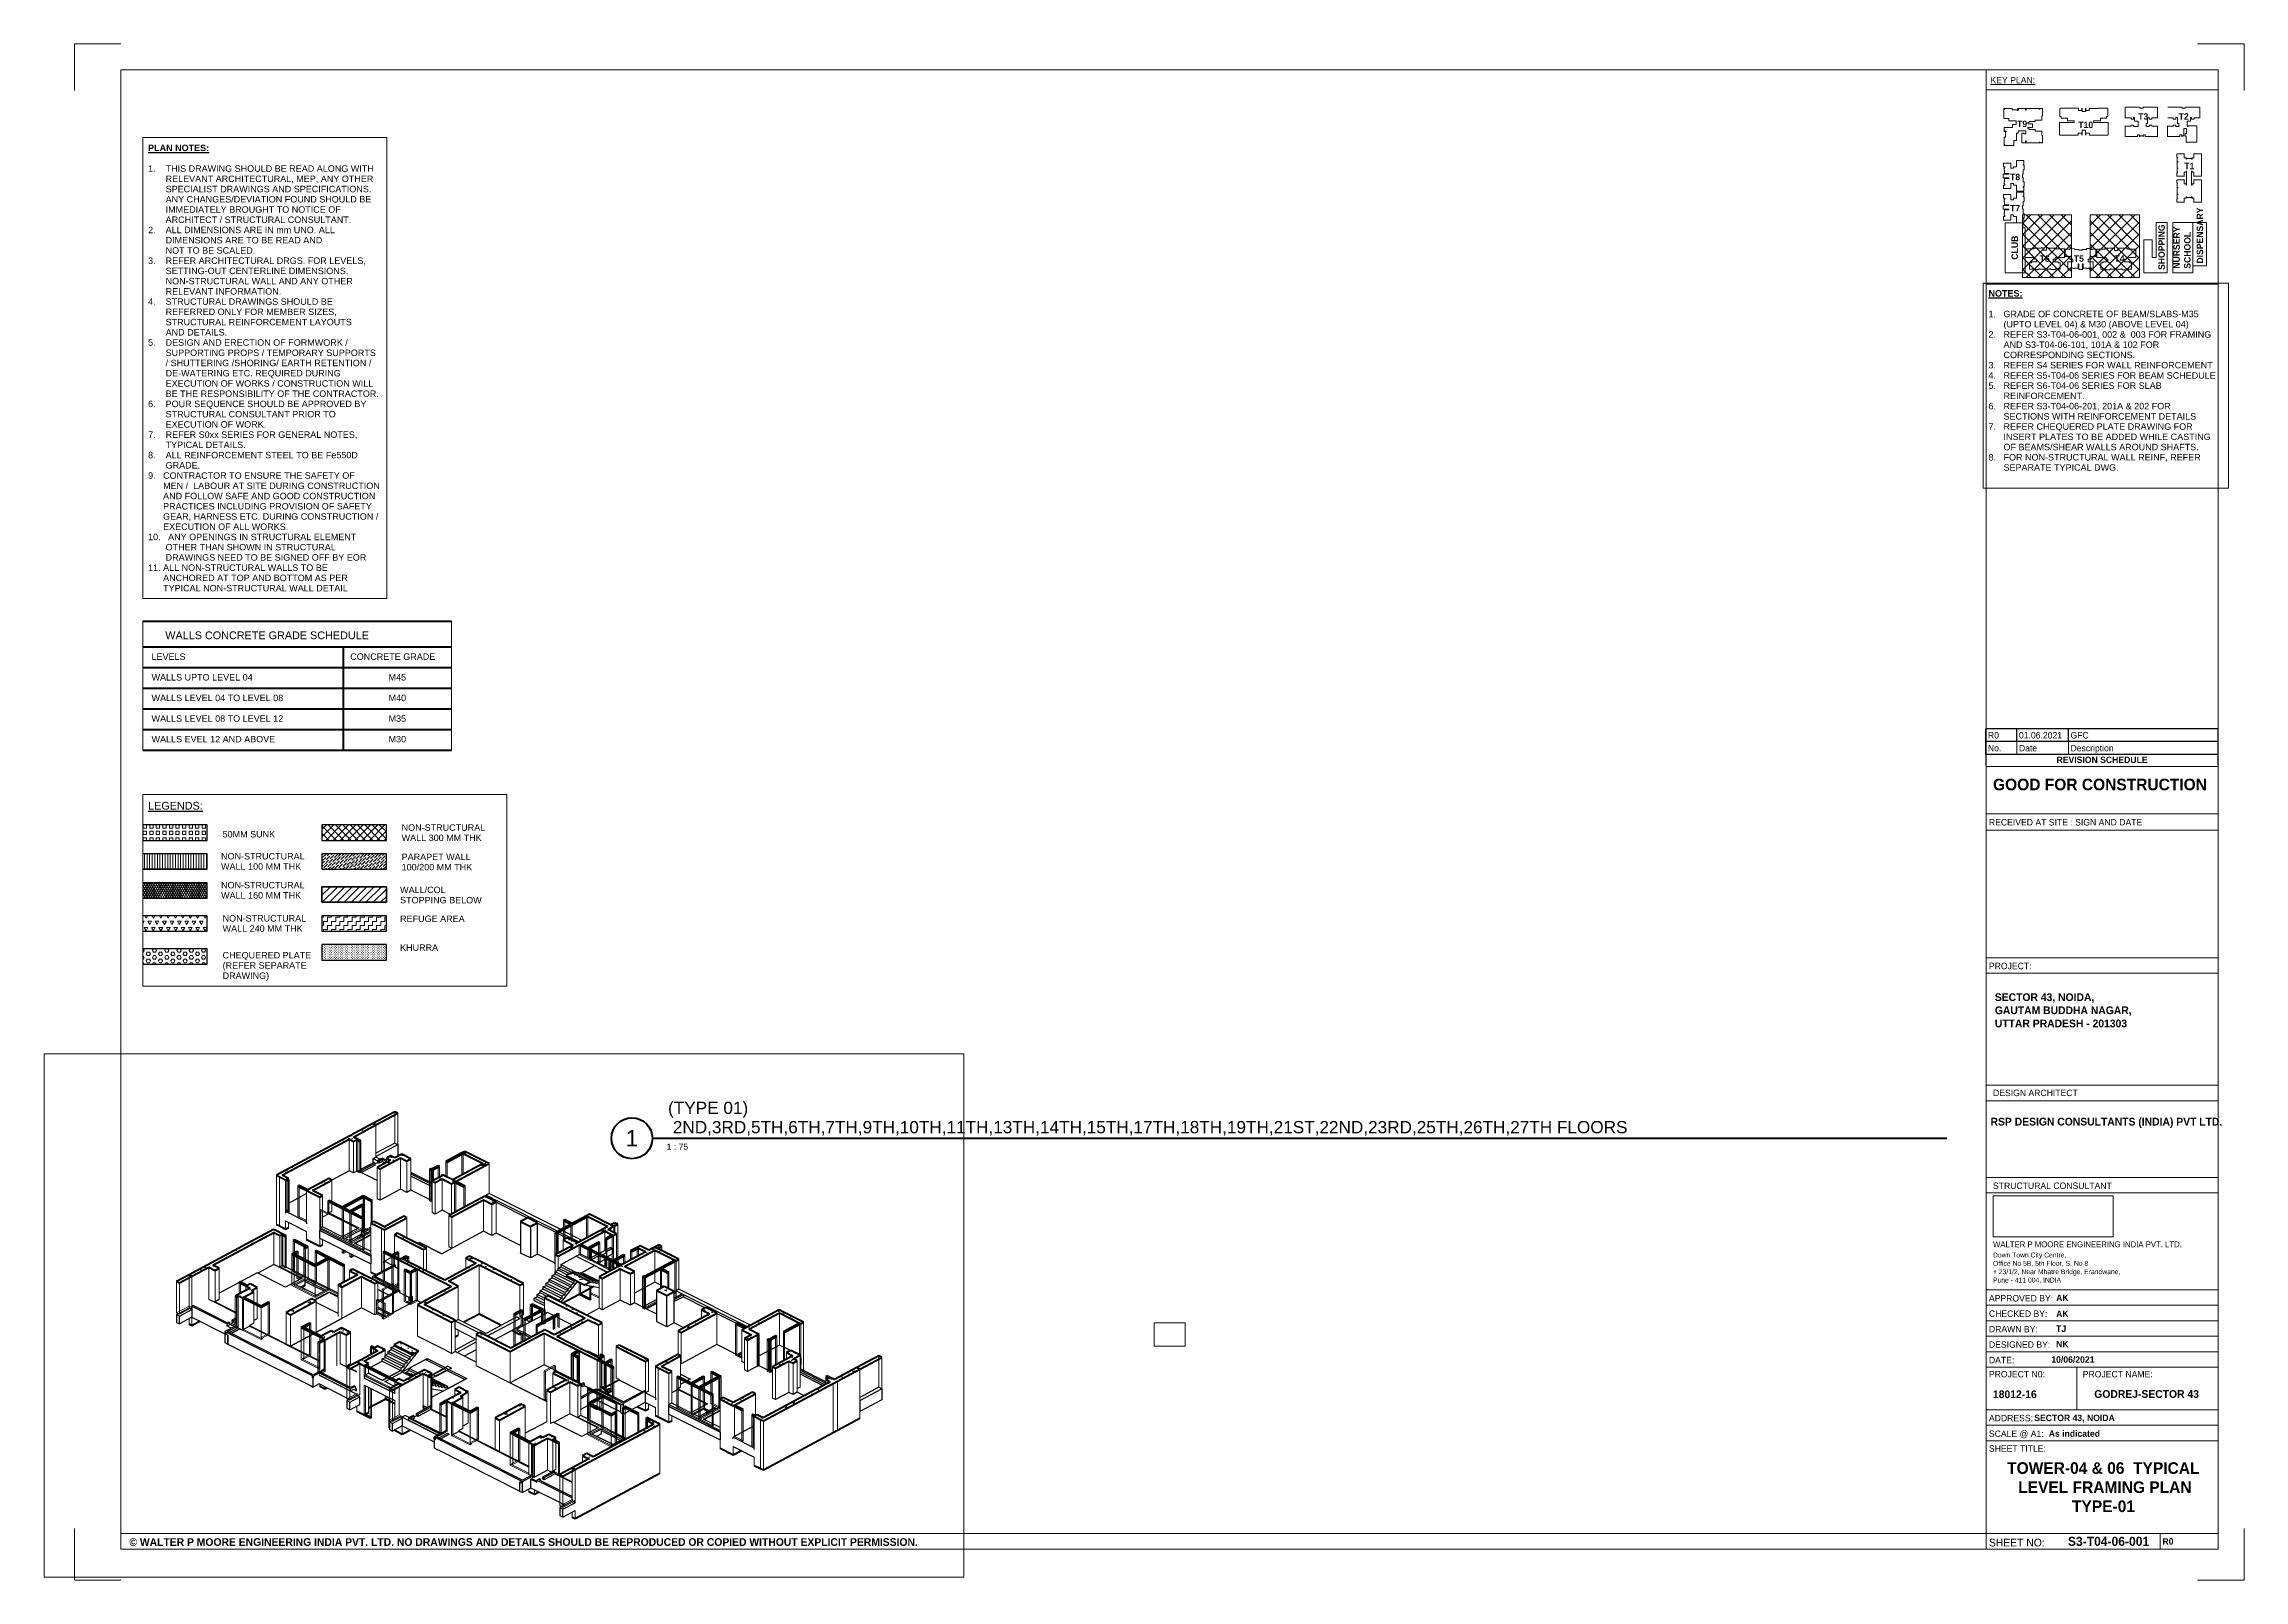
# Paper-space layout 'Layout1' of a CAD drawing. Header units: millimetres. Extents: x -430 to 422, y -91 to 505.
# The model-space entities are those that its viewports show. They can reach past a viewport. Long polylines and large blocks are cut down to what shows.
import ezdxf

# ---------------------------------------------------------------- set-up
doc = ezdxf.new("R2010")
doc.units = ezdxf.units.MM
doc.linetypes.add('_Hidden 1_8_', pattern=[4.7625, 3.175, -1.5875])
for name, color, linetype, lineweight in [('A-DETL', 90, 'Continuous', 13), ('A-DETL-GENF', 92, 'Continuous', 9), ('A-DETL-MBND', 5, 'Continuous', 9), ('A-DETL-THIN', 151, 'Continuous', 25), ('A-FLOR', 192, 'Continuous', 35), ('A-FLOR-PATT', 8, 'Continuous', 30), ('A-WALL', 113, 'Continuous', 25), ('A-WALL-PATT', 111, 'Continuous', 25), ('G-ANNO-SCHD', 231, 'Continuous', 13), ('G-ANNO-TEXT', 231, 'Continuous', 13), ('G-ANNO-TTLB', 6, 'Continuous', 13), ('G-ANNO-TTLB-THIN', 151, 'Continuous', 13), ('I-WALL', 2, 'Continuous', 25), ('S-BEAM', 12, 'Continuous', 35), ('S-COLS', 52, 'Continuous', 35), ('S-FNDN', 32, 'Continuous', 25)]:
    doc.layers.add(name, color=color, linetype=linetype, lineweight=lineweight)
doc.layers.add('G-ANNO-NPLT', color=191, linetype='Continuous', plot=False)
doc.styles.add('Arial_10', font='arial.ttf', dxfattribs={"height": 6.35})
doc.styles.add('Arial_11', font='arial.ttf', dxfattribs={"height": 4.7625})
doc.styles.add('Arial_4', font='arial.ttf', dxfattribs={"height": 2.5})
doc.styles.add('Arial_5', font='arial.ttf', dxfattribs={"height": 75})
doc.styles.add('Arial_6', font='arial.ttf', dxfattribs={"height": 62.5})
doc.styles.add('Arial_7', font='arial.ttf', dxfattribs={"height": 300})
doc.styles.add('Arial_8', font='arial.ttf', dxfattribs={"height": 250})
doc.styles.add('Arial_9', font='arial.ttf', dxfattribs={"height": 2.38125})
doc.styles.add('Arial_B', font='arialbd.ttf', dxfattribs={"height": 2.5})
doc.styles.add('Century Gothic', font='GOTHIC.TTF', dxfattribs={"height": 2.5})
doc.styles.add('Century Gothic_1', font='GOTHIC.TTF', dxfattribs={"height": 3})
doc.styles.add('Century Gothic_2', font='GOTHIC.TTF', dxfattribs={"height": 1.9})
doc.styles.add('Century Gothic_3', font='GOTHIC.TTF', dxfattribs={"height": 2.25})
doc.styles.add('Century Gothic_B', font='GOTHICB.TTF', dxfattribs={"height": 3})
doc.styles.add('Century Gothic_B_1', font='GOTHICB.TTF', dxfattribs={"height": 2.5})
doc.styles.add('Century Gothic_B_2', font='GOTHICB.TTF', dxfattribs={"height": 4.5})
doc.styles.add('Century Gothic_B_3', font='GOTHICB.TTF', dxfattribs={"height": 3.5})
picture_1 = doc.add_image_def('image1.jpg', size_in_pixel=(1568, 538))
pattern_1 = [(45, (0, 0), (-2.245064, 2.245064), []), (135, (0, 0), (-2.245064, -2.245064), [])]
pattern_2 = [(31.814, (556623.4, -107004.3), (1366.381, -62.228), [108.075, -1188.825]), (357.392, (556623.4, -107004.3), (-264.315, 745.909), [113.983, -1253.814]), (109.512, (556737.2, -107009.5), (1102.065, 683.67), [65.946, -725.408]), (28.481, (556623.4, -106806), (2033.095, -164.13), [168.807, -1856.88]), (102.598, (556792.8, -106819.6), (1780.53, 965.99), [96.5, -1061.49]), (355.384, (556623.4, -106806), (1780.538, 965.965), [169.976, -1869.733]), (11.3, (556813.9, -106855.55), (1137.108, -399.254), [136.022, -1496.243]), (340.653, (556813.9, -106855.55), (463.517, 719.09), [100.43, -1104.733]), (57.195, (556908.6, -106888.8), (1600.622, 319.844), [71.294, -784.24]), (21.773, (556623.38, -107004.3), (23.1661, 330.112), [4.296, -1056.795, -2168.566]), (21.773, (556623.38, -107004.3), (23.1661, 330.112), [-1061.092, 4.296, -1086.089, -1078.18]), (21.773, (556623.38, -107004.3), (23.1661, 330.112), [-2151.477, 4.296, -1073.883]), (3.92, (556623.4, -107004.3), (501.1507, 391.1115), [4.998, -718.179, 4.998, -1678.943]), (3.92, (556623.4, -107004.3), (501.1507, 391.1115), [-728.174, -1200.928, 4.998, -473.018]), (341.653, (556198.57, -107004.3), (1016.9317, -22.37), [4.469, -418.707, 4.469, -3067.788]), (341.653, (556198.57, -107004.3), (1016.9317, -22.37), [-427.645, -1315.84, 4.469, -1747.479]), (334.499, (556008.07, -107004.3), (1110.9696, 99.2654), [4.108, -501.628, 4.108, -1945.7]), (334.499, (556008.07, -107004.3), (1110.9696, 99.2654), [-509.844, -801.958, 4.108, -1139.634])]
pattern_3 = [(31.814, (507747.7, -107004.3), (1366.38, -62.228), [108.075, -1188.825]), (357.392, (507747.7, -107004.3), (-264.315, 745.909), [113.983, -1253.814]), (109.512, (507861.5, -107009.5), (1102.065, 683.67), [65.946, -725.408]), (28.481, (507747.7, -106806), (2033.095, -164.13), [168.81, -1856.88]), (102.598, (507917, -106819.6), (1780.53, 965.99), [96.5, -1061.49]), (355.384, (507747.7, -106806), (1780.538, 965.965), [169.976, -1869.73]), (11.3, (507938.17, -106855.55), (1137.108, -399.254), [136.022, -1496.243]), (340.653, (507938.2, -106855.55), (463.517, 719.09), [100.43, -1104.733]), (57.195, (508032.9, -106888.8), (1600.62, 319.844), [71.294, -784.24]), (21.773, (507747.67, -107004.3), (23.166, 330.112), [4.296, -1056.795, -2168.566]), (21.773, (507747.67, -107004.3), (23.166, 330.112), [-1061.092, 4.296, -1086.089, -1078.18]), (21.773, (507747.67, -107004.3), (23.166, 330.112), [-2151.477, 4.296, -1073.883]), (3.92, (507747.67, -107004.3), (501.1507, 391.1115), [4.998, -718.179, 4.998, -1678.943]), (3.92, (507747.67, -107004.3), (501.1507, 391.1115), [-728.174, -1200.928, 4.998, -473.018]), (341.653, (507322.85, -107004.3), (1016.9317, -22.37), [4.469, -418.707, 4.469, -3067.788]), (341.653, (507322.85, -107004.3), (1016.9317, -22.37), [-427.645, -1315.84, 4.469, -1747.479]), (334.499, (507132.35, -107004.3), (1110.97, 99.265), [4.108, -501.628, 4.108, -1945.7]), (334.499, (507132.35, -107004.3), (1110.97, 99.265), [-509.844, -801.958, 4.108, -1139.634])]

psp = doc.layouts.get("Layout1")

# ---------------------------------------------------------------- texts
at = {"layer": 'G-ANNO-SCHD', "char_height": 2.5, "line_spacing_factor": 0.984502}
for s, insert, width, attachment_point, style in [('R0', (323.24, 238.14), 4.7924, 1, 'Century Gothic'), ('No.', (323.24, 233.16), 6.8598, 1, 'Century Gothic'), ('01.06.2021', (335.25, 238.14), 20.548, 1, 'Century Gothic'), ('Date', (335.25, 233.16), 9.8668, 1, 'Century Gothic'), ('GFC', (355.25, 238.14), 8.9271, 1, 'Century Gothic'), ('Description', (355.25, 233.16), 22.1768, 1, 'Century Gothic'), ('REVISION SCHEDULE', (367.49, 228.63), 39.6864, 2, 'Century Gothic_B_1')]:
    psp.add_mtext(s, dxfattribs=dict(at, insert=insert, width=width, attachment_point=attachment_point, style=style))
at = {"layer": 'G-ANNO-TTLB', "attachment_point": 1}
for s, insert, char_height, width, style in [('GOOD FOR CONSTRUCTION', (325.21, 220.06), 4.5, 102.2152, 'Century Gothic_B_2'), ('SECTOR 43, NOIDA,', (325.91, 136.82), 3, 47.2194, 'Century Gothic_B'), ('GAUTAM BUDDHA NAGAR,', (325.91, 131.73), 3, 65.6582, 'Century Gothic_B'), ('UTTAR PRADESH - 201303', (325.91, 126.63), 3, 60.2067, 'Century Gothic_B'), ('(TYPE 01)', (-188.38, 94.77), 4.763, 37.6793, 'Arial_11'), (' 2ND,3RD,5TH,6TH,7TH,9TH,10TH,11TH,13TH,14TH,15TH,17TH,18TH,19TH,21ST,22ND,23RD,25TH,26TH,27TH FLOORS', (-188.38, 87.29), 4.7625, 452.6328, 'Arial_11'), ('1', (-204.87, 83.78), 6.35, 5.9325, 'Arial_10'), ('1 : 75', (-188.92, 78.53), 2.381, 10.1013, 'Arial_9'), ('AK', (349.68, 19.98), 2.5, 5.7721, 'Century Gothic_B_1'), ('AK', (349.68, 13.78), 2.5, 5.7721, 'Century Gothic_B_1'), ('TJ', (349.68, 8), 2.5, 3.7679, 'Century Gothic_B_1'), ('NK', (349.68, 2), 2.5, 5.7721, 'Century Gothic_B_1'), ('10/06/2021', (347.81, -3.97), 2.5, 23.0886, 'Century Gothic_B_1'), ('GODREJ-SECTOR 43', (364.46, -17.08), 3, 48.5021, 'Century Gothic_B'), ('18012-16', (325.2, -17.18), 3, 22.3671, 'Century Gothic_B'), ('SECTOR 43, NOIDA', (341.19, -26.61), 2.5, 38.0802, 'Century Gothic_B_1'), ('As indicated', (346.81, -32.69), 2.5, 25.9747, 'Century Gothic_B_1'), ('TOWER-04 & 06  TYPICAL', (330.68, -45.06), 4.5, 89.0675, 'Century Gothic_B_2'), ('LEVEL FRAMING PLAN', (334.98, -52.47), 4.5, 78.6455, 'Century Gothic_B_2'), ('TYPE-01', (355.82, -59.88), 4.5, 28.2194, 'Century Gothic_B_2'), ('S3-T04-06-001', (354.25, -73.98), 3.5, 40.3249, 'Century Gothic_B_3'), ('R0', (390.89, -74.5), 2.5, 4.8903, 'Century Gothic_B_1')]:
    psp.add_mtext(s, dxfattribs=dict(at, insert=insert, char_height=char_height, width=width, style=style))

msp = doc.modelspace()

# ---------------------------------------------------------------- texts
at = {"layer": 'G-ANNO-TEXT', "color": 7, "lineweight": 25, "attachment_point": 1}
for s, insert, char_height, width, style in [('WALLS CONCRETE GRADE SCHEDULE', (513436.8, 14846.28), 300, 9724.4694, 'Arial_7'), ('LEVELS', (512903.87, 13993.09), 250, 1587.3412, 'Arial_8'), ('CONCRETE GRADE', (520603.87, 13993.09), 250, 3992.4037, 'Arial_8'), ('WALLS UPTO LEVEL 04', (512903.87, 13193.09), 250, 4754.0069, 'Arial_8'), ('M45', (522092.15, 13193.09), 250, 809.7044, 'Arial_8'), ('WALLS LEVEL 04 TO LEVEL 08', (512903.87, 12393.09), 250, 6181.0106, 'Arial_8'), ('M40', (522092.15, 12393.09), 250, 809.7044, 'Arial_8'), ('WALLS LEVEL 08 TO LEVEL 12', (512903.87, 11593.09), 250, 6181.0106, 'Arial_8'), ('M35', (522092.15, 11593.09), 250, 809.7044, 'Arial_8'), ('WALLS EVEL 12 AND ABOVE', (512903.87, 10793.09), 250, 5804.2175, 'Arial_8'), ('M30', (522092.15, 10793.09), 250, 809.7044, 'Arial_8'), ('\\LPLAN NOTES:', (507404.25, 10375.15), 2.5, 28.4599, 'Arial_B'), ('1.    THIS DRAWING SHOULD BE READ ALONG WITH', (507404.25, 10367.14), 2.5, 106.5443, 'Arial_4'), ('       RELEVANT ARCHITECTURAL, MEP, ANY OTHER ', (507404.25, 10363.17), 2.5, 107.1856, 'Arial_4'), ('       ANY CHANGES/DEVIATION FOUND SHOULD BE ', (507404.25, 10355.24), 2.5, 106.1434, 'Arial_4'), ('       SPECIALIST DRAWINGS AND SPECIFICATIONS. ', (507404.25, 10359.2), 2.5, 106.4641, 'Arial_4'), ('       ARCHITECT / STRUCTURAL CONSULTANT.', (507404.25, 10347.3), 2.5, 95.8818, 'Arial_4'), ('       IMMEDIATELY BROUGHT TO NOTICE OF ', (507404.25, 10351.27), 2.5, 91.9536, 'Arial_4'), ('2.    ALL DIMENSIONS ARE IN mm UNO. ALL ', (507404.25, 10343.33), 2.5, 89.0675, 'Arial_4'), ('       DIMENSIONS ARE TO BE READ AND ', (507404.25, 10339.36), 2.5, 83.135, 'Arial_4'), ('3.    REFER ARCHITECTURAL DRGS. FOR LEVELS,', (507404.25, 10331.42), 2.5, 102.2953, 'Arial_4'), ('       SETTING-OUT CENTERLINE DIMENSIONS, ', (507404.25, 10327.45), 2.5, 95.5612, 'Arial_4'), ('       NOT TO BE SCALED.', (507404.25, 10335.39), 2.5, 50.5865, 'Arial_4'), ('       NON-STRUCTURAL WALL AND ANY OTHER', (507404.25, 10323.49), 2.5, 96.5232, 'Arial_4'), ('       RELEVANT INFORMATION.', (507404.25, 10319.52), 2.5, 62.692, 'Arial_4'), ('4.    STRUCTURAL DRAWINGS SHOULD BE ', (507404.25, 10315.55), 2.5, 88.1856, 'Arial_4'), ('       REFERRED ONLY FOR MEMBER SIZES, ', (507404.25, 10311.58), 2.5, 89.7088, 'Arial_4'), ('       AND DETAILS.', (507404.25, 10303.64), 2.5, 37.3586, 'Arial_4'), ('       STRUCTURAL REINFORCEMENT LAYOUTS ', (507404.25, 10307.61), 2.5, 97.0042, 'Arial_4'), ('5.    DESIGN AND ERECTION OF FORMWORK / ', (507404.25, 10299.67), 2.5, 95.2405, 'Arial_4'), ('       SUPPORTING PROPS / TEMPORARY SUPPORTS ', (507404.25, 10295.7), 2.5, 108.308, 'Arial_4'), ('       / SHUTTERING /SHORING/ EARTH RETENTION / ', (507404.25, 10291.74), 2.5, 106.6244, 'Arial_4'), ('       DE-WATERING ETC. REQUIRED DURING ', (507404.25, 10287.77), 2.5, 92.1941, 'Arial_4'), ('       EXECUTION OF WORKS / CONSTRUCTION WILL ', (507404.25, 10283.8), 2.5, 107.6666, 'Arial_4'), ('       BE THE RESPONSIBILITY OF THE CONTRACTOR.', (507404.25, 10279.83), 2.5, 108.789, 'Arial_4'), ('6.    POUR SEQUENCE SHOULD BE APPROVED BY ', (507404.25, 10275.86), 2.5, 103.578, 'Arial_4'), ('       STRUCTURAL CONSULTANT PRIOR TO ', (507404.25, 10271.89), 2.5, 89.7088, 'Arial_4'), ('       EXECUTION OF WORK.', (507404.25, 10267.92), 2.5, 55.8776, 'Arial_4'), ('7.    REFER S0xx SERIES FOR GENERAL NOTES, ', (507404.25, 10263.95), 2.5, 99.4093, 'Arial_4'), ('       TYPICAL DETAILS.', (507404.25, 10259.99), 2.5, 46.097, 'Arial_4'), ('8.    ALL REINFORCEMENT STEEL TO BE Fe550D', (507404.25, 10256.02), 2.5, 98.4472, 'Arial_4'), ('       GRADE. ', (507404.25, 10252.05), 2.5, 25.8143, 'Arial_4'), ('9.   CONTRACTOR TO ENSURE THE SAFETY OF ', (507404.25, 10248.08), 2.5, 98.5274, 'Arial_4'), ('      MEN /  LABOUR AT SITE DURING CONSTRUCTION', (507404.25, 10244.11), 2.5, 109.1898, 'Arial_4'), ('      AND FOLLOW SAFE AND GOOD CONSTRUCTION ', (507404.25, 10240.14), 2.5, 108.2278, 'Arial_4'), ('      PRACTICES INCLUDING PROVISION OF SAFETY ', (507404.25, 10236.17), 2.5, 106.4641, 'Arial_4'), ('      GEAR, HARNESS ETC. DURING CONSTRUCTION / ', (507404.25, 10232.2), 2.5, 109.6709, 'Arial_4'), ('      EXECUTION OF ALL WORKS.', (507404.25, 10228.24), 2.5, 66.1392, 'Arial_4'), ('10.   ANY OPENINGS IN STRUCTURAL ELEMENT   ', (507404.25, 10224.27), 2.5, 101.4135, 'Arial_4'), ('       OTHER THAN SHOWN IN STRUCTURAL  ', (507404.25, 10220.3), 2.5, 91.0717, 'Arial_4'), ('11. ALL NON-STRUCTURAL WALLS TO BE ', (507404.25, 10212.36), 2.5, 85.7806, 'Arial_4'), ('      ANCHORED AT TOP AND BOTTOM AS PER ', (507404.25, 10208.39), 2.5, 95.2405, 'Arial_4'), ('       DRAWINGS NEED TO BE SIGNED OFF BY EOR', (507404.25, 10216.33), 2.5, 102.8565, 'Arial_4'), ('      TYPICAL NON-STRUCTURAL WALL DETAIL', (507404.25, 10204.42), 2.5, 94.1983, 'Arial_4'), ('\\LLEGENDS:', (507899.33, 7746.36), 75, 651.3711, 'Arial_5'), ('NON-STRUCTURAL ', (510356.24, 7528.51), 62.5, 1012.1305, 'Arial_6'), ('50MM SUNK', (508621.24, 7464.01), 62.5, 611.2867, 'Arial_6'), ('WALL 300 MM THK', (510356.24, 7429.29), 62.5, 939.9786, 'Arial_6'), ('NON-STRUCTURAL ', (508606.24, 7250.63), 62.5, 1012.1305, 'Arial_6'), ('PARAPET WALL', (510356.24, 7244.26), 62.5, 813.7128, 'Arial_6'), ('WALL 100 MM THK', (508606.24, 7151.41), 62.5, 939.9786, 'Arial_6'), ('100/200 MM THK', (510356.24, 7145.05), 62.5, 823.7339, 'Arial_6'), ('NON-STRUCTURAL ', (508606.24, 6970.63), 62.5, 1012.1305, 'Arial_6'), ('WALL/COL ', (510341.24, 6924.48), 62.5, 567.1939, 'Arial_6'), ('WALL 160 MM THK', (508606.24, 6871.41), 62.5, 939.9786, 'Arial_6'), ('STOPPING BELOW', (510341.24, 6825.26), 62.5, 962.025, 'Arial_6'), ('NON-STRUCTURAL ', (508621.24, 6648.51), 62.5, 1012.1305, 'Arial_6'), ('REFUGE AREA', (510341.24, 6644.48), 62.5, 755.5905, 'Arial_6'), ('WALL 240 MM THK', (508621.24, 6549.29), 62.5, 939.9786, 'Arial_6'), ('KHURRA', (510341.24, 6364.48), 62.5, 444.9366, 'Arial_6'), ('CHEQUERED PLATE', (508621.24, 6290.98), 62.5, 1038.1853, 'Arial_6'), ('(REFER SEPARATE ', (508621.24, 6191.76), 62.5, 1016.1389, 'Arial_6'), ('DRAWING)', (508621.24, 6092.54), 62.5, 551.1602, 'Arial_6'), ('\\LNOTES:', (583378.84, 3868.97), 2.5, 15.8734, 'Arial_B'), ('1.   GRADE OF CONCRETE OF BEAM/SLABS-M35 ', (583378.84, 3860.97), 2.5, 99.7299, 'Arial_4'), ('      (UPTO LEVEL 04) & M30 (ABOVE LEVEL 04)', (583378.84, 3857), 2.5, 94.0379, 'Arial_4'), ('2.   REFER S3-T04-06-001, 002 &  003 FOR FRAMING ', (583378.84, 3853.03), 2.5, 105.6624, 'Arial_4'), ('      AND S3-T04-06-101, 101A & 102 FOR  ', (583378.84, 3849.06), 2.5, 82.5738, 'Arial_4'), ('3.   REFER S4 SERIES FOR WALL REINFORCEMENT', (583378.84, 3841.12), 2.5, 105.3417, 'Arial_4'), ('      CORRESPONDING SECTIONS.', (583378.84, 3845.09), 2.5, 69.0253, 'Arial_4'), ('4.   REFER S5-T04-06 SERIES FOR BEAM SCHEDULE', (583378.84, 3837.15), 2.5, 106.5443, 'Arial_4'), ('5.   REFER S6-T04-06 SERIES FOR SLAB ', (583378.84, 3833.19), 2.5, 82.4936, 'Arial_4'), ('      REINFORCEMENT.', (583378.84, 3829.22), 2.5, 45.2152, 'Arial_4'), ('6.   REFER S3-T04-06-201, 201A & 202 FOR ', (583378.84, 3825.25), 2.5, 86.6624, 'Arial_4'), ('      SECTIONS WITH REINFORCEMENT DETAILS', (583378.84, 3821.28), 2.5, 97.9662, 'Arial_4'), ('7.   REFER CHEQUERED PLATE DRAWING FOR', (583378.84, 3817.31), 2.5, 96.0422, 'Arial_4'), ('      INSERT PLATES TO BE ADDED WHILE CASTING', (583378.84, 3813.34), 2.5, 104.8607, 'Arial_4'), ('8.   FOR NON-STRUCTURAL WALL REINF, REFER   ', (583378.84, 3805.4), 2.5, 103.4979, 'Arial_4'), ('      OF BEAMS/SHEAR WALLS AROUND SHAFTS.', (583378.84, 3809.37), 2.5, 98.8481, 'Arial_4'), ('      SEPARATE TYPICAL DWG.', (583378.84, 3801.44), 2.5, 61.4894, 'Arial_4')]:
    msp.add_mtext(s, dxfattribs=dict(at, insert=insert, char_height=char_height, width=width, style=style))

# ---------------------------------------------------------------- blocks, each defined once
blk = doc.blocks.new('_A1_WPM India - _A1 - WPM_Godrej 43-2457756-TOWER-04 _ 06  TYPICAL LEVEL FRAMING PLAN TYPE-01')
at = {"layer": 'G-ANNO-TTLB'}
h = blk.add_hatch(dxfattribs=at)
h.set_pattern_fill('FP_104', color=256, style=0, pattern_type=2)
h.set_pattern_definition(pattern_1)
h.paths.add_polyline_path([(355.58, 438.69), (355.58, 414.41), (336.63, 414.41), (336.63, 438.69)], flags=0)
h = blk.add_hatch(dxfattribs=at)
h.set_pattern_fill('FP_104', color=256, style=0, pattern_type=2)
h.set_pattern_definition(pattern_1)
h.paths.add_polyline_path([(382, 438.69), (382, 414.41), (362.87, 414.41), (362.87, 438.69)], flags=0)
for p, q in [((-400.5, 505), (-418.5, 505)), ((-418.5, 505), (-418.5, 487)), ((422.5, 505), (404.5, 505)), ((422.5, 487), (422.5, 505)), ((-400.5, 495), (-400.5, -78.73)), ((412.5, 495), (-400.5, 495)), ((322.5, -78.73), (322.5, 495)), ((412.5, -78.73), (412.5, 495)), ((322.5, 487.26), (412.5, 487.26)), ((329.4, 476.04), (329.4, 480.1)), ((329.52, 480.1), (329.52, 479.58)), ((329.64, 479.97), (332.61, 479.97)), ((329.64, 479.58), (329.64, 479.97)), ((332.61, 479.97), (332.61, 479.44)), ((332.61, 479.44), (334.73, 479.44)), ((334.73, 479.44), (334.73, 479.05)), ((334.85, 479.05), (334.85, 480.1)), ((334.97, 480.1), (334.97, 479.38)), ((335.09, 479.97), (337.76, 479.97)), ((335.09, 479.38), (335.09, 479.97)), ((337.76, 479.97), (337.76, 479.38)), ((337.88, 479.38), (337.88, 480.1)), ((337.99, 480.1), (337.99, 479.16)), ((338.11, 479.97), (343.28, 479.97)), ((338.11, 479.16), (338.11, 479.97)), ((343.28, 479.97), (343.28, 479.58)), ((343.4, 479.97), (344.27, 479.97)), ((343.4, 479.58), (343.4, 479.97)), ((344.38, 480.1), (344.38, 477.06)), ((351.15, 480.1), (351.14, 476.91)), ((353.5, 480.05), (351.28, 480.05)), ((354.93, 480.12), (353.5, 480.12)), ((358.35, 480.05), (354.93, 480.05)), ((358.35, 479.26), (358.35, 480.05)), ((359.67, 479.26), (358.35, 479.26)), ((359.67, 480.06), (359.67, 479.26)), ((359.75, 478.76), (359.75, 480.06)), ((361.12, 478.76), (359.75, 478.76)), ((361.12, 480.06), (361.12, 478.76)), ((361.2, 479.26), (361.2, 480.06)), ((362.51, 479.26), (361.2, 479.26)), ((362.51, 480.04), (362.51, 479.26)), ((365.93, 480.04), (362.51, 480.04)), ((367.36, 480.12), (365.93, 480.12)), ((369.64, 480.05), (367.36, 480.05)), ((369.72, 476.91), (369.72, 480.12)), ((376.5, 476.23), (376.5, 480.44)), ((376.59, 480.44), (381.27, 480.44)), ((381.27, 480.44), (382, 480.44)), ((382.09, 480.44), (382.09, 480.1)), ((382.09, 480.1), (383.36, 480.1)), ((383.36, 480.1), (383.36, 480.44)), ((383.46, 480.44), (384.18, 480.44)), ((384.18, 480.44), (388.86, 480.44)), ((388.96, 480.44), (388.96, 476.23)), ((392.98, 480.44), (397.66, 480.44)), ((397.66, 480.44), (398.38, 480.44)), ((398.48, 480.44), (398.48, 480.1)), ((398.48, 480.1), (399.75, 480.1)), ((399.75, 480.1), (399.75, 480.44)), ((399.84, 480.44), (400.57, 480.44)), ((400.57, 480.44), (405.25, 480.44)), ((405.34, 480.44), (405.34, 476.23)), ((329.34, 471.17), (330.07, 471.17)), ((330.4, 471.05), (329.34, 471.05)), ((329.48, 472.64), (332.81, 472.64)), ((329.48, 471.29), (329.48, 472.64)), ((330.07, 471.29), (329.48, 471.29)), ((331.37, 476.15), (329.52, 476.15)), ((330.01, 470.93), (330.4, 470.93)), ((330.01, 468.81), (330.01, 470.93)), ((331.37, 475.17), (331.37, 476.15)), ((334.14, 475.17), (331.37, 475.17)), ((332.81, 473.74), (334.14, 473.74)), ((332.81, 472.64), (332.81, 473.74)), ((334.14, 473.74), (334.14, 475.17)), ((334.28, 470.47), (334.29, 467.57)), ((334.94, 470.47), (334.28, 470.47)), ((334.94, 471.3), (334.94, 470.47)), ((337.88, 471.3), (334.94, 471.3)), ((336.39, 470.4), (337.12, 470.4)), ((336.39, 466.71), (336.39, 470.4)), ((337.12, 470.4), (337.12, 470.17)), ((337.12, 470.17), (337.88, 470.17)), ((337.88, 470.17), (337.88, 471.3)), ((338.68, 474.61), (338.68, 474.05)), ((339.23, 474.61), (338.68, 474.61)), ((338.68, 474.05), (340.58, 474.05)), ((338.68, 472.63), (338.68, 472.08)), ((340.58, 472.63), (338.68, 472.63)), ((338.68, 472.08), (339.23, 472.08)), ((339.23, 474.88), (339.23, 474.61)), ((341.55, 474.88), (339.23, 474.88)), ((339.23, 472.08), (339.23, 471.8)), ((339.23, 471.8), (341.55, 471.8)), ((340.58, 474.05), (340.58, 472.63)), ((341.55, 475.47), (341.55, 474.88)), ((344.12, 475.47), (341.55, 475.47)), ((341.55, 471.8), (341.55, 471.21)), ((341.55, 471.21), (344.12, 471.21)), ((344.12, 477.18), (344.12, 475.47)), ((344.12, 471.21), (344.12, 469.5)), ((344.38, 469.62), (344.38, 466.58)), ((351.02, 474.5), (351.02, 469.58)), ((356.71, 474.5), (351.02, 474.5)), ((351.1, 469.66), (353.39, 469.66)), ((351.14, 476.91), (351.61, 476.91)), ((351.61, 476.91), (351.61, 476.17)), ((351.61, 476.17), (354.02, 476.17)), ((353.39, 469.58), (354.82, 469.58)), ((354.02, 476.17), (354.02, 475.18)), ((354.02, 475.18), (356.71, 475.18)), ((354.82, 469.66), (358.24, 469.66)), ((356.71, 475.18), (356.71, 474.5)), ((358.24, 470.43), (359.67, 470.43)), ((358.24, 469.66), (358.24, 470.43)), ((359.67, 470.43), (359.67, 469.62)), ((359.75, 471.52), (361.12, 471.52)), ((359.75, 469.62), (359.75, 471.52)), ((361.12, 471.52), (361.12, 469.62)), ((361.19, 470.43), (362.62, 470.43)), ((361.19, 469.62), (361.19, 470.43)), ((362.62, 470.43), (362.62, 469.66)), ((362.62, 469.66), (366.04, 469.66)), ((364.15, 474.5), (364.16, 475.18)), ((369.84, 474.5), (364.15, 474.5)), ((364.16, 475.18), (366.84, 475.18)), ((366.04, 469.58), (367.47, 469.58)), ((366.84, 476.17), (369.25, 476.17)), ((366.84, 475.18), (366.84, 476.17)), ((367.47, 469.66), (369.76, 469.66)), ((369.25, 476.91), (369.72, 476.91)), ((369.25, 476.17), (369.25, 476.91)), ((369.84, 469.58), (369.84, 474.5)), ((376.5, 468.98), (376.5, 473.19)), ((378.7, 476.34), (376.59, 476.34)), ((376.59, 473.08), (378.7, 473.08)), ((381.27, 469.12), (376.59, 469.12)), ((378.7, 475.86), (378.7, 476.34)), ((379.73, 475.86), (378.7, 475.86)), ((378.7, 473.56), (379.73, 473.56)), ((378.7, 473.08), (378.7, 473.56)), ((379.73, 476.45), (379.73, 475.86)), ((380.06, 476.45), (379.73, 476.45)), ((379.73, 473.56), (379.73, 472.97)), ((379.73, 472.97), (381.42, 472.97)), ((380.06, 475.12), (380.06, 476.45)), ((381.42, 475.12), (380.06, 475.12)), ((381.27, 469.7), (381.27, 469.12)), ((382, 469.7), (381.27, 469.7)), ((381.42, 472.97), (381.42, 475.12)), ((382, 468.98), (382, 469.7)), ((382.09, 469.32), (382.09, 468.98)), ((383.36, 469.32), (382.09, 469.32)), ((383.36, 468.98), (383.36, 469.32)), ((383.46, 469.7), (383.46, 468.98)), ((384.18, 469.7), (383.46, 469.7)), ((384.18, 469.12), (384.18, 469.7)), ((388.86, 469.12), (384.18, 469.12)), ((384.58, 474.11), (384.58, 473.64)), ((385.11, 474.11), (384.58, 474.11)), ((384.61, 473.64), (384.61, 472.97)), ((384.61, 472.97), (385.72, 472.97)), ((385.11, 476.45), (385.11, 474.11)), ((385.72, 476.45), (385.11, 476.45)), ((385.72, 475.86), (385.72, 476.45)), ((386.76, 475.86), (385.72, 475.86)), ((385.72, 473.56), (386.76, 473.56)), ((385.72, 472.97), (385.72, 473.56)), ((386.76, 476.34), (386.76, 475.86)), ((388.86, 476.34), (386.76, 476.34)), ((386.76, 473.56), (386.76, 473.08)), ((386.76, 473.08), (388.86, 473.08)), ((388.96, 473.19), (388.96, 468.98)), ((392.88, 468.98), (392.88, 473.19)), ((395.08, 476.34), (392.98, 476.34)), ((392.98, 473.08), (395.08, 473.08)), ((397.66, 469.12), (392.98, 469.12)), ((395.08, 475.86), (395.08, 476.34)), ((396.12, 475.86), (395.08, 475.86)), ((395.08, 473.56), (396.12, 473.56)), ((395.08, 473.08), (395.08, 473.56)), ((396.12, 476.45), (396.12, 475.86)), ((396.73, 476.45), (396.12, 476.45)), ((396.12, 473.56), (396.12, 472.97)), ((396.12, 472.97), (397.26, 472.97)), ((396.73, 474.11), (396.73, 476.45)), ((397.26, 474.11), (396.73, 474.11)), ((397.26, 472.97), (397.26, 474.11)), ((397.66, 469.7), (397.66, 469.12)), ((398.38, 469.7), (397.66, 469.7)), ((398.38, 468.98), (398.38, 469.7)), ((398.48, 469.32), (398.48, 468.98)), ((399.07, 469.32), (398.48, 469.32)), ((399.16, 472.25), (399.16, 469.26)), ((400.27, 472.25), (399.16, 472.25)), ((399.69, 470.32), (400.27, 470.32)), ((399.69, 469.22), (399.69, 470.32)), ((400.13, 469.22), (399.69, 469.22)), ((400.13, 467.03), (400.13, 469.22)), ((400.27, 470.32), (400.27, 472.25)), ((400.42, 475.12), (400.42, 472.97)), ((401.76, 475.12), (400.42, 475.12)), ((400.42, 472.97), (400.91, 472.97)), ((400.91, 473.28), (404.2, 473.28)), ((400.91, 472.97), (400.91, 473.28)), ((401.76, 476.45), (401.76, 475.12)), ((402.11, 476.45), (401.76, 476.45)), ((402.11, 475.86), (402.11, 476.45)), ((403.15, 475.86), (402.11, 475.86)), ((403.15, 476.34), (403.15, 475.86)), ((405.25, 476.34), (403.15, 476.34)), ((404.2, 473.18), (404.2, 471.9)), ((404.2, 471.9), (404.2, 467.03)), ((333.42, 465.61), (329.35, 465.6)), ((329.4, 465.72), (329.88, 465.72)), ((329.48, 468.81), (330.01, 468.81)), ((329.49, 465.84), (329.48, 468.81)), ((329.88, 465.84), (329.49, 465.84)), ((333.3, 467.57), (333.31, 465.73)), ((334.29, 467.57), (333.3, 467.57)), ((337.76, 466.71), (336.39, 466.71)), ((337.76, 467.3), (337.76, 466.71)), ((337.88, 466.58), (337.88, 467.3)), ((337.99, 467.52), (337.99, 466.58)), ((338.11, 466.71), (338.11, 467.52)), ((343.28, 466.71), (338.11, 466.71)), ((343.28, 467.11), (343.28, 466.71)), ((343.4, 466.71), (343.4, 467.11)), ((344.27, 466.71), (343.4, 466.71)), ((396.41, 462.39), (399.49, 462.39)), ((396.52, 461.08), (396.52, 462.3)), ((396.78, 461.08), (396.52, 461.08)), ((396.61, 460.9), (396.78, 460.9)), ((396.61, 459.39), (396.61, 460.9)), ((396.78, 460.9), (396.78, 461.08)), ((399.37, 462.3), (399.37, 460.82)), ((399.37, 460.82), (400.03, 460.82)), ((404.2, 466.94), (400.01, 466.94)), ((400.03, 460.82), (400.03, 460.33)), ((400.21, 460.33), (400.21, 460.84)), ((400.31, 460.84), (400.31, 460.61)), ((400.31, 460.61), (402.07, 460.61)), ((402.07, 460.61), (402.07, 460.84)), ((402.17, 460.84), (402.17, 460.33)), ((402.35, 460.82), (403.01, 460.82)), ((402.35, 460.33), (402.35, 460.82)), ((402.89, 462.39), (405.97, 462.39)), ((403.01, 460.82), (403.01, 462.3)), ((405.97, 462.39), (405.97, 453.67)), ((329.2, 454.54), (331.37, 454.54)), ((329.2, 453.13), (329.2, 454.54)), ((331.37, 453.13), (329.2, 453.13)), ((329.24, 458.77), (332.13, 458.77)), ((329.24, 457.37), (329.24, 458.77)), ((329.74, 457.37), (329.24, 457.37)), ((329.51, 456.85), (329.74, 456.85)), ((329.51, 456.09), (329.51, 456.85)), ((329.7, 456.09), (329.51, 456.09)), ((329.7, 454.8), (329.7, 456.09)), ((331.37, 454.8), (329.7, 454.8)), ((329.7, 452.87), (331.37, 452.87)), ((329.7, 451.58), (329.7, 452.87)), ((329.74, 456.85), (329.74, 457.37)), ((331.37, 454.54), (331.37, 454.8)), ((331.37, 452.87), (331.37, 453.13)), ((332.13, 458.77), (332.13, 456.78)), ((332.13, 456.78), (333.14, 456.78)), ((333.14, 457.39), (334.25, 457.39)), ((333.14, 456.78), (333.14, 457.39)), ((334.25, 459.78), (337.12, 459.78)), ((334.25, 457.39), (334.25, 459.78)), ((336.63, 454.46), (336.63, 453.21)), ((336.9, 454.46), (336.63, 454.46)), ((336.63, 453.21), (336.9, 453.21)), ((336.9, 458.34), (336.9, 457.94)), ((337.12, 458.34), (336.9, 458.34)), ((336.9, 457.94), (337.25, 457.94)), ((336.9, 456.16), (336.9, 454.46)), ((337.25, 456.16), (336.9, 456.16)), ((336.9, 453.21), (336.9, 451.51)), ((337.12, 459.78), (337.12, 458.34)), ((337.25, 457.94), (337.25, 456.16)), ((399.49, 453.67), (396.41, 453.67)), ((396.41, 452.34), (399.49, 452.34)), ((396.52, 454.99), (396.78, 454.99)), ((396.52, 453.77), (396.52, 454.99)), ((396.52, 451.02), (396.52, 452.24)), ((396.98, 459.39), (396.61, 459.39)), ((396.61, 459.25), (396.98, 459.25)), ((396.61, 456.81), (396.61, 459.25)), ((396.98, 456.81), (396.61, 456.81)), ((396.61, 456.67), (396.98, 456.67)), ((396.61, 455.17), (396.61, 456.67)), ((396.78, 455.17), (396.61, 455.17)), ((396.78, 454.99), (396.78, 455.17)), ((399.37, 455.25), (399.37, 453.77)), ((400.03, 455.25), (399.37, 455.25)), ((399.37, 452.24), (399.37, 450.76)), ((400.03, 460.33), (400.21, 460.33)), ((400.03, 455.73), (400.03, 455.25)), ((400.21, 455.73), (400.03, 455.73)), ((400.21, 450.28), (400.21, 455.73)), ((402.17, 460.33), (402.35, 460.33)), ((402.17, 455.73), (402.17, 450.28)), ((402.35, 455.73), (402.17, 455.73)), ((402.35, 455.25), (402.35, 455.73)), ((403.01, 455.25), (402.35, 455.25)), ((405.97, 453.67), (402.89, 453.67)), ((402.89, 452.34), (405.97, 452.34)), ((403.01, 453.77), (403.01, 455.25)), ((403.01, 450.76), (403.01, 452.24)), ((405.97, 452.34), (405.97, 443.62)), ((329.24, 450.29), (329.74, 450.29)), ((329.24, 448.9), (329.24, 450.29)), ((332.13, 448.9), (329.24, 448.9)), ((329.24, 446.57), (332.13, 446.57)), ((329.24, 445.18), (329.24, 446.57)), ((329.74, 445.18), (329.24, 445.18)), ((329.51, 451.58), (329.7, 451.58)), ((329.51, 450.82), (329.51, 451.58)), ((329.74, 450.82), (329.51, 450.82)), ((329.51, 444.65), (329.74, 444.65)), ((329.51, 443.89), (329.51, 444.65)), ((329.7, 443.89), (329.51, 443.89)), ((329.7, 442.6), (329.7, 443.89)), ((329.74, 450.29), (329.74, 450.82)), ((329.74, 444.65), (329.74, 445.18)), ((332.13, 450.89), (332.13, 448.9)), ((333.14, 450.89), (332.13, 450.89)), ((332.13, 446.57), (332.13, 444.58)), ((332.13, 444.58), (333.14, 444.58)), ((333.14, 450.28), (333.14, 450.89)), ((334.25, 450.28), (333.14, 450.28)), ((333.14, 445.19), (334.25, 445.19)), ((333.14, 444.58), (333.14, 445.19)), ((334.25, 447.89), (334.25, 450.28)), ((337.12, 447.89), (334.25, 447.89)), ((334.25, 447.58), (337.12, 447.58)), ((334.25, 445.19), (334.25, 447.58)), ((336.9, 451.51), (337.24, 451.51)), ((336.9, 449.73), (336.9, 449.33)), ((337.25, 449.73), (336.9, 449.73)), ((336.9, 449.33), (337.12, 449.33)), ((336.9, 446.14), (336.9, 445.74)), ((337.12, 446.14), (336.9, 446.14)), ((336.9, 445.74), (337.25, 445.74)), ((336.9, 443.96), (336.9, 442.26)), ((337.25, 443.96), (336.9, 443.96)), ((337.12, 449.33), (337.12, 447.89)), ((337.12, 447.58), (337.12, 446.14)), ((337.24, 451.51), (337.25, 449.73)), ((337.25, 445.74), (337.25, 443.96)), ((399.49, 443.62), (396.41, 443.62)), ((396.78, 451.02), (396.52, 451.02)), ((396.52, 444.93), (396.78, 444.93)), ((396.52, 443.71), (396.52, 444.93)), ((396.61, 450.84), (396.78, 450.84)), ((396.61, 449.34), (396.61, 450.84)), ((396.98, 449.34), (396.61, 449.34)), ((396.61, 449.2), (396.98, 449.2)), ((396.61, 446.76), (396.61, 449.2)), ((396.98, 446.76), (396.61, 446.76)), ((396.61, 446.62), (396.98, 446.62)), ((396.61, 445.11), (396.61, 446.62)), ((396.78, 445.11), (396.61, 445.11)), ((396.78, 450.84), (396.78, 451.02)), ((396.78, 444.93), (396.78, 445.11)), ((399.37, 450.76), (400.03, 450.76)), ((399.37, 445.19), (399.37, 443.71)), ((400.03, 445.19), (399.37, 445.19)), ((400.03, 450.76), (400.03, 450.28)), ((400.03, 450.28), (400.21, 450.28)), ((400.03, 445.67), (400.03, 445.19)), ((400.21, 445.67), (400.03, 445.67)), ((400.21, 445.17), (400.21, 445.67)), ((400.31, 445.4), (400.31, 445.17)), ((402.07, 445.4), (400.31, 445.4)), ((402.07, 445.17), (402.07, 445.4)), ((402.17, 450.28), (402.35, 450.28)), ((402.17, 445.67), (402.17, 445.17)), ((402.35, 445.67), (402.17, 445.67)), ((402.35, 450.76), (403.01, 450.76)), ((402.35, 450.28), (402.35, 450.76)), ((402.35, 445.19), (402.35, 445.67)), ((403.01, 445.19), (402.35, 445.19)), ((405.97, 443.62), (402.89, 443.62)), ((403.01, 443.71), (403.01, 445.19)), ((329.2, 442.34), (331.37, 442.34)), ((329.2, 440.93), (329.2, 442.34)), ((331.37, 440.93), (329.2, 440.93)), ((329.24, 438.09), (329.74, 438.09)), ((329.24, 436.7), (329.24, 438.09)), ((332.13, 436.7), (329.24, 436.7)), ((329.51, 439.38), (329.7, 439.38)), ((329.51, 438.62), (329.51, 439.38)), ((329.74, 438.62), (329.51, 438.62)), ((331.37, 442.6), (329.7, 442.6)), ((329.7, 440.67), (331.37, 440.67)), ((329.7, 439.38), (329.7, 440.67)), ((329.74, 438.09), (329.74, 438.62)), ((329.92, 435.69), (329.92, 416.25)), ((336.75, 435.69), (329.92, 435.69)), ((331.37, 442.34), (331.37, 442.6)), ((331.37, 440.67), (331.37, 440.93)), ((332.13, 438.69), (332.13, 436.7)), ((333.14, 438.69), (332.13, 438.69)), ((333.14, 438.08), (333.14, 438.69)), ((334.25, 438.08), (333.14, 438.08)), ((334.25, 435.69), (334.25, 438.08)), ((337.12, 435.69), (334.25, 435.69)), ((336.63, 442.26), (336.63, 441.01)), ((336.9, 442.26), (336.63, 442.26)), ((336.63, 441.01), (336.9, 441.01)), ((355.58, 438.69), (336.63, 438.69)), ((336.63, 438.69), (336.63, 414.41)), ((336.75, 433.71), (336.75, 435.69)), ((336.9, 441.01), (336.9, 439.31)), ((336.9, 439.31), (337.24, 439.31)), ((336.9, 437.53), (336.9, 437.13)), ((337.25, 437.53), (336.9, 437.53)), ((336.9, 437.13), (337.12, 437.13)), ((337.12, 437.13), (337.12, 435.69)), ((337.24, 439.31), (337.25, 437.53)), ((355.58, 414.41), (355.58, 438.69)), ((382, 438.69), (362.87, 438.69)), ((362.87, 438.69), (362.87, 414.41)), ((382, 414.41), (382, 438.69)), ((388.47, 422.17), (388.47, 435.81)), ((388.47, 435.81), (392.78, 435.81)), ((392.78, 435.81), (392.78, 416.23)), ((394.95, 416.23), (394.95, 435.81)), ((394.95, 435.81), (407.94, 435.81)), ((402.62, 435.81), (402.62, 416.23)), ((407.94, 435.81), (407.94, 418.94)), ((337.73, 433.71), (336.75, 433.71)), ((337.73, 416.25), (337.73, 433.71)), ((383.61, 428.99), (386.92, 428.99)), ((383.61, 416.23), (383.61, 428.99)), ((386.92, 422.17), (386.92, 428.99)), ((337.73, 425.52), (337.73, 422.21)), ((340.99, 425.52), (337.73, 425.52)), ((337.73, 422.21), (341.37, 422.21)), ((339.36, 420.1), (339.36, 417.69)), ((340.11, 420.1), (339.36, 420.1)), ((340.11, 420.5), (340.11, 420.1)), ((342.08, 420.5), (340.11, 420.5)), ((340.99, 425.79), (340.99, 425.52)), ((343.91, 425.79), (340.99, 425.79)), ((341.37, 422.21), (341.37, 421.53)), ((341.37, 421.53), (342.08, 421.53)), ((342.08, 421.53), (342.08, 420.5)), ((344.66, 425.88), (343.91, 425.88)), ((344.66, 424.97), (344.66, 425.88)), ((345.95, 424.97), (344.66, 424.97)), ((345.95, 425.88), (345.95, 424.97)), ((346.7, 425.88), (345.95, 425.88)), ((349.62, 425.79), (346.7, 425.79)), ((348.53, 421.53), (349.24, 421.53)), ((348.53, 420.5), (348.53, 421.53)), ((350.5, 420.5), (348.53, 420.5)), ((349.24, 422.21), (352.87, 422.21)), ((349.24, 421.53), (349.24, 422.21)), ((349.62, 425.52), (349.62, 425.79)), ((352.87, 425.52), (349.62, 425.52)), ((350.5, 420.1), (350.5, 420.5)), ((351.25, 420.1), (350.5, 420.1)), ((351.25, 417.69), (351.25, 420.1)), ((352.87, 422.21), (352.87, 425.52)), ((353.19, 425.48), (353.19, 422.61)), ((354.63, 425.48), (353.19, 425.48)), ((353.19, 422.61), (355.58, 422.61)), ((354.2, 420.5), (354.2, 417.6)), ((356.19, 420.5), (354.2, 420.5)), ((354.63, 425.27), (354.63, 425.48)), ((355.03, 425.27), (354.63, 425.27)), ((355.03, 425.62), (355.03, 425.27)), ((356.81, 425.61), (355.03, 425.62)), ((355.58, 422.61), (355.58, 421.51)), ((355.58, 421.51), (356.19, 421.51)), ((355.59, 418.11), (356.12, 418.11)), ((355.59, 417.6), (355.59, 418.11)), ((356.12, 418.11), (356.12, 417.88)), ((356.12, 417.88), (356.88, 417.88)), ((356.19, 421.51), (356.19, 420.5)), ((356.81, 425.27), (356.81, 425.61)), ((358.51, 425.27), (356.81, 425.27)), ((356.88, 418.06), (358.17, 418.06)), ((356.88, 417.88), (356.88, 418.06)), ((358.17, 419.74), (358.43, 419.74)), ((358.17, 418.06), (358.17, 419.74)), ((358.43, 419.74), (358.43, 417.57)), ((358.51, 425), (358.51, 425.27)), ((359.76, 425), (358.51, 425)), ((359.76, 425.27), (359.76, 425)), ((361.46, 425.27), (359.76, 425.27)), ((359.84, 419.74), (360.1, 419.74)), ((359.84, 417.57), (359.84, 419.74)), ((360.1, 419.74), (360.1, 418.06)), ((360.1, 418.06), (361.39, 418.06)), ((361.39, 418.06), (361.39, 417.88)), ((361.39, 417.88), (362.15, 417.88)), ((361.46, 425.62), (361.46, 425.27)), ((363.24, 425.62), (361.46, 425.62)), ((362.08, 421.51), (362.69, 421.51)), ((362.08, 420.5), (362.08, 421.51)), ((364.07, 420.5), (362.08, 420.5)), ((362.15, 418.11), (362.67, 418.11)), ((362.15, 417.88), (362.15, 418.11)), ((362.67, 418.11), (362.67, 417.61)), ((362.69, 422.61), (365.08, 422.61)), ((362.69, 421.51), (362.69, 422.61)), ((363.24, 425.27), (363.24, 425.62)), ((363.64, 425.27), (363.24, 425.27)), ((363.64, 425.48), (363.64, 425.27)), ((365.08, 425.48), (363.64, 425.48)), ((364.07, 417.61), (364.07, 420.5)), ((365.08, 422.61), (365.08, 425.48)), ((365.39, 425.48), (365.39, 422.17)), ((368.65, 425.48), (365.39, 425.48)), ((365.39, 422.17), (369.03, 422.17)), ((367.02, 420.06), (367.02, 417.65)), ((367.76, 420.06), (367.02, 420.06)), ((367.76, 420.47), (367.76, 420.06)), ((369.74, 420.47), (367.76, 420.47)), ((368.65, 425.76), (368.65, 425.48)), ((371.56, 425.76), (368.65, 425.76)), ((369.03, 422.17), (369.03, 421.49)), ((369.03, 421.49), (369.74, 421.49)), ((369.74, 421.49), (369.74, 420.47)), ((372.32, 425.85), (371.56, 425.85)), ((372.32, 424.94), (372.32, 425.85)), ((373.61, 424.94), (372.32, 424.94)), ((373.6, 425.85), (373.61, 424.94)), ((374.36, 425.85), (373.6, 425.85)), ((377.27, 425.76), (374.36, 425.76)), ((376.18, 421.49), (376.89, 421.49)), ((376.18, 420.47), (376.18, 421.49)), ((378.16, 420.47), (376.18, 420.47)), ((376.89, 422.17), (380.53, 422.17)), ((376.89, 421.49), (376.89, 422.17)), ((377.27, 425.48), (377.27, 425.76)), ((380.53, 425.48), (377.27, 425.48)), ((378.16, 420.06), (378.16, 420.47)), ((378.9, 420.06), (378.16, 420.06)), ((378.9, 417.65), (378.9, 420.06)), ((380.53, 422.17), (380.53, 425.48)), ((386.92, 422.17), (388.47, 422.17)), ((407.94, 418.94), (402.62, 418.94)), ((322.5, 411.85), (412.5, 411.85)), ((329.92, 416.25), (337.73, 416.25)), ((336.63, 414.41), (355.58, 414.41)), ((339.36, 417.69), (340.8, 417.69)), ((340.8, 417.84), (341.2, 417.84)), ((341.2, 417.84), (341.2, 417.49)), ((341.2, 417.49), (342.98, 417.49)), ((342.98, 417.84), (343.38, 417.84)), ((342.98, 417.49), (342.98, 417.84)), ((343.38, 417.84), (343.38, 417.66)), ((343.38, 417.66), (347.23, 417.66)), ((347.23, 417.84), (347.63, 417.84)), ((347.23, 417.66), (347.23, 417.84)), ((347.63, 417.84), (347.63, 417.49)), ((347.63, 417.49), (349.41, 417.49)), ((349.41, 417.84), (349.81, 417.84)), ((349.41, 417.49), (349.41, 417.84)), ((349.81, 417.69), (351.25, 417.69)), ((354.2, 417.6), (355.59, 417.6)), ((358.43, 417.57), (359.84, 417.57)), ((362.67, 417.61), (364.07, 417.61)), ((362.87, 414.41), (382, 414.41)), ((367.02, 417.65), (368.46, 417.65)), ((368.46, 417.81), (368.86, 417.81)), ((368.86, 417.81), (368.86, 417.46)), ((368.86, 417.46), (370.63, 417.46)), ((370.63, 417.81), (371.03, 417.81)), ((370.63, 417.46), (370.63, 417.81)), ((371.03, 417.81), (371.03, 417.63)), ((371.03, 417.63), (374.89, 417.63)), ((374.89, 417.81), (375.29, 417.81)), ((374.89, 417.63), (374.89, 417.81)), ((375.29, 417.81), (375.29, 417.46)), ((375.29, 417.46), (377.06, 417.46)), ((377.06, 417.81), (377.46, 417.81)), ((377.06, 417.46), (377.06, 417.81)), ((377.46, 417.65), (378.9, 417.65)), ((392.78, 416.23), (383.61, 416.23)), ((402.62, 416.23), (394.95, 416.23)), ((322.5, 224.84), (412.5, 224.84)), ((322.5, 224.84), (412.5, 224.84)), ((322.5, 224.84), (412.5, 224.84)), ((322.5, 206.44), (412.5, 206.44)), ((322.5, 200.06), (412.5, 200.06)), ((322.5, 150.59), (412.5, 150.59)), ((322.5, 144.59), (412.5, 144.59)), ((322.5, 101.17), (412.5, 101.17)), ((322.5, 95.17), (412.5, 95.17)), ((322.5, 65.37), (412.5, 65.37)), ((322.5, 59.37), (412.5, 59.37)), ((357.75, -8.19), (357.75, -24.73)), ((322.5, -24.73), (412.5, -24.73)), ((322.5, -30.73), (412.5, -30.73)), ((322.5, -30.73), (412.5, -30.73)), ((322.5, -36.73), (412.5, -36.73)), ((-418.5, -70.73), (-418.5, -90.73)), ((-400.5, -72.73), (412.5, -72.73)), ((390, -72.73), (390, -78.73)), ((422.5, -90.73), (422.5, -70.73)), ((-400.5, -78.73), (412.5, -78.73)), ((-418.5, -90.73), (-400.5, -90.73)), ((404.5, -90.73), (422.5, -90.73))]:
    blk.add_line(p, q, dxfattribs=at)
at = {"layer": 'G-ANNO-TTLB-THIN'}
for p, q in [((322.5, 21.81), (412.5, 21.81)), ((322.5, 15.81), (412.5, 15.81)), ((322.5, 9.81), (412.5, 9.81)), ((322.5, 3.81), (412.5, 3.81)), ((322.5, -2.19), (412.5, -2.19)), ((322.5, -8.19), (412.5, -8.19))]:
    blk.add_line(p, q, dxfattribs=at)
at = {"layer": 'G-ANNO-TTLB', "attachment_point": 1}
for s, insert, char_height, width, style in [('\\LKEY PLAN:', (324.24, 492.23), 2.5, 20.1224, 'Century Gothic'), ('T3', (381.5, 478.14), 2.5, 4.1688, 'Century Gothic_B_1'), ('T2', (397.15, 478.14), 2.5, 4.1688, 'Century Gothic_B_1'), ('T9', (334.55, 475.27), 2.5, 4.1688, 'Century Gothic_B_1'), ('T10', (358.29, 474.88), 2.5, 6.5738, 'Century Gothic_B_1'), ('T8', (331.82, 454.66), 2.5, 4.1688, 'Century Gothic_B_1'), ('T1', (399.35, 458.93), 2.5, 4.1688, 'Century Gothic_B_1'), ('T7', (331.82, 442.6), 2.5, 4.1688, 'Century Gothic_B_1'), ('T6', (343.27, 422.99), 2.5, 4.1688, 'Century Gothic_B_1'), ('T5', (356.52, 422.99), 2.5, 4.1688, 'Century Gothic_B_1'), ('T4', (372.27, 422.99), 2.5, 4.1688, 'Century Gothic_B_1'), ('RECEIVED AT SITE : SIGN AND DATE', (323.62, 204.4), 2.5, 69.5865, 'Century Gothic'), ('PROJECT:', (323.62, 148.66), 2.5, 19.4008, 'Century Gothic'), ('DESIGN ARCHITECT', (325.2, 99.44), 2.5, 38.8017, 'Century Gothic'), ('RSP DESIGN CONSULTANTS (INDIA) PVT LTD.', (324.26, 88.54), 3, 104.9409, 'Century Gothic_B'), ('STRUCTURAL CONSULTANT', (325.2, 63.44), 2.5, 52.8312, 'Century Gothic'), ('WALTER P MOORE ENGINEERING INDIA PVT. LTD.', (325.2, 40.59), 2.25, 88.7468, 'Century Gothic_3'), ('Down Town City Centre,', (325.2, 36.27), 1.9, 37.6793, 'Century Gothic_2'), ('Office No 5B, 5th Floor, S. No 8 ', (325.2, 33.03), 1.9, 47.6202, 'Century Gothic_2'), ('+ 23/1/2, Near Mhatre Bridge, Erandwane, ', (325.2, 29.79), 1.9, 66.3797, 'Century Gothic_2'), ('Pune - 411 004, INDIA', (325.2, 26.55), 1.9, 32.6287, 'Century Gothic_2'), ('APPROVED BY:', (323.62, 19.79), 2.5, 29.8228, 'Century Gothic'), ('CHECKED BY:', (323.62, 13.82), 2.5, 27.1772, 'Century Gothic'), ('DRAWN BY:', (323.62, 7.83), 2.5, 23.0886, 'Century Gothic'), ('DESIGNED BY:', (323.62, 1.83), 2.5, 28.0591, 'Century Gothic'), ('DATE:', (323.62, -4.16), 2.5, 11.2236, 'Century Gothic'), ('PROJECT N0:', (323.62, -9.65), 2.5, 26.0548, 'Century Gothic'), ('PROJECT NAME:', (360, -9.65), 2.5, 32.8692, 'Century Gothic'), ('ADDRESS:', (323.62, -26.68), 2.5, 19.3207, 'Century Gothic'), ('SCALE @ A1:', (323.62, -32.75), 2.5, 25.173, 'Century Gothic'), ('SHEET TITLE:', (323.62, -38.47), 2.5, 22.3671, 'Century Gothic'), ('© WALTER P MOORE ENGINEERING INDIA PVT. LTD. NO DRAWINGS AND DETAILS SHOULD BE REPRODUCED OR COPIED WITHOUT EXPLICIT PERMISSION.', (-397.19, -74.5), 3, 360.9197, 'Century Gothic_B'), ('SHEET NO:', (323.62, -74.7), 3, 24.7721, 'Century Gothic_1')]:
    blk.add_mtext(s, dxfattribs=dict(at, insert=insert, char_height=char_height, width=width, style=style))
at = {"layer": 'G-ANNO-TTLB', "char_height": 2.5, "attachment_point": 1, "rotation": 90, "style": 'Century Gothic_B_1'}
for s, insert, width in [('DISPENSARY', (404.16, 419.82), 24.692), ('CLUB', (332.37, 421.36), 10.3418), ('SHOPPING', (389.3, 417.36), 21.4852), ('NURSERY ', (395.12, 417.84), 18.1181), ('SCHOOL', (399.29, 417.84), 17.4768)]:
    blk.add_mtext(s, dxfattribs=dict(at, insert=insert, width=width))
at = {"layer": 'G-ANNO-TTLB'}
image = blk.add_image(picture_1, insert=(325.27, 42.32), size_in_units=(46.57, 15.98), dxfattribs=at)
image.dxf.flags = 7
blk = doc.blocks.new('Viewport - Standard 2-1814704-TOWER-04 _ 06  TYPICAL LEVEL FRAMING PLAN TYPE-01')
at = {"layer": 'G-ANNO-TTLB', "lineweight": 70}
blk.add_circle((-7.9375, 0), 7.9375, dxfattribs=at)
blk = doc.blocks.new('Floors 1 - Floors 1-2132013-2nd floor')
at = {"layer": 'A-FLOR', "lineweight": 30}
for p, q in [((511077.8, -80338.74), (511948.35, -79871.15)), ((511948.35, -79871.15), (513025.5, -80414.56)), ((512222.34, -80845.49), (513024.22, -80414.79)), ((513025.5, -80414.56), (512222.78, -80845.71)), ((513024.22, -80414.79), (513250.99, -80529.19)), ((510904.51, -80557.76), (511049.96, -80479.64)), ((510903.81, -80684.07), (510903.81, -80558.13)), ((511542.46, -80880.32), (510903.81, -80558.13)), ((510729.83, -80777.53), (510903.81, -80684.07)), ((511421.55, -80945.27), (510903.81, -80684.07)), ((510729.83, -80903.47), (510729.83, -80777.53)), ((511806.98, -81320.93), (510729.83, -80777.53)), ((510555.84, -80996.92), (510729.83, -80903.47)), ((511806.98, -81446.87), (510729.83, -80903.47)), ((510555.84, -81122.86), (510555.84, -80996.92)), ((511632.99, -81540.32), (510555.84, -80996.92)), ((510381.86, -81216.31), (510555.84, -81122.86)), ((511632.99, -81666.26), (510555.84, -81122.86)), ((510381.86, -81342.25), (510381.86, -81216.31)), ((511459.01, -81759.71), (510381.86, -81216.31)), ((511918.33, -81261.12), (511806.98, -81320.93)), ((511806.98, -81320.93), (511806.98, -81446.87)), ((511070.79, -82548.67), (512042.28, -81323.65)), ((510207.87, -81435.7), (510381.86, -81342.25)), ((511459.01, -81885.65), (510381.86, -81342.25)), ((510207.87, -81561.64), (510207.87, -81435.7)), ((511285.02, -81979.11), (510207.87, -81435.7)), ((511806.98, -81446.87), (511632.99, -81540.32)), ((511632.99, -81540.32), (511632.99, -81666.26)), ((510033.89, -81655.09), (510207.87, -81561.64)), ((511285.02, -82105.05), (510207.87, -81561.64)), ((510033.89, -81781.03), (510033.89, -81655.09)), ((511111.03, -82198.5), (510033.89, -81655.09)), ((511632.99, -81666.26), (511459.01, -81759.71)), ((511459.01, -81759.71), (511459.01, -81885.65)), ((509859.9, -81874.48), (510033.89, -81781.03)), ((511111.03, -82324.44), (510033.89, -81781.03)), ((509859.9, -82000.42), (509859.9, -81874.48)), ((510937.05, -82417.89), (509859.9, -81874.48)), ((511459.01, -81885.65), (511285.02, -81979.11)), ((511285.02, -81979.11), (511285.02, -82105.05)), ((509685.92, -82093.88), (509859.9, -82000.42)), ((510257.26, -82200.88), (509859.9, -82000.42)), ((509685.92, -82219.82), (509685.92, -82093.88)), ((510108.61, -82307.12), (509685.92, -82093.88)), ((511285.02, -82105.05), (511111.03, -82198.5)), ((511111.03, -82198.5), (511111.03, -82324.44)), ((509511.93, -82313.27), (509685.92, -82219.82)), ((510108.61, -82433.06), (509685.92, -82219.82)), ((509511.93, -82439.21), (509511.93, -82313.27)), ((510108.61, -82614.28), (509511.93, -82313.27)), ((511111.03, -82324.44), (510937.05, -82417.89)), ((510937.05, -82417.89), (510937.05, -82481.2)), ((509511.93, -82439.21), (510108.61, -82740.22))]:
    blk.add_line(p, q, dxfattribs=at)
blk = doc.blocks.new('Floors 2 - Floors 1-2135131-2nd floor')
at = {"layer": 'A-FLOR-PATT', "lineweight": 9}
h = blk.add_hatch(dxfattribs=at)
h.set_pattern_fill('FP_103', color=256, style=0, pattern_type=2)
h.set_pattern_definition(pattern_3)
h.paths.add_polyline_path([(512436.07, -81522.31), (512762.48, -81346.99), (511685.33, -80803.59), (511358.92, -80978.91), (512404.3, -81506.29)], flags=0)
at = {"layer": 'A-FLOR', "lineweight": 30}
for p, q in [((513250.99, -80529.19), (513251.83, -80528.74)), ((513251.83, -80528.74), (513785.06, -80797.74)), ((511745.61, -80833.99), (511859.32, -80772.92)), ((512936.47, -81316.33), (511859.32, -80772.92)), ((511980.23, -80833.92), (512033.3, -80805.41)), ((513110.45, -81348.82), (512033.3, -80805.41)), ((512154.21, -80866.41), (512207.29, -80837.9)), ((513284.44, -81381.3), (512207.29, -80837.9)), ((512328.2, -80898.9), (512381.28, -80870.39)), ((513285.13, -81326.37), (512381.28, -80870.39)), ((512936.47, -81316.33), (512762.48, -81409.78)), ((512936.47, -81442.27), (512936.47, -81316.33)), ((512762.48, -81409.78), (512762.48, -81346.99)), ((513110.45, -81348.82), (512936.47, -81442.27)), ((513110.45, -81474.76), (513110.45, -81348.82)), ((513284.44, -81381.3), (513110.45, -81474.76)), ((513284.44, -81507.24), (513284.44, -81381.3)), ((512436.07, -81522.31), (513285.13, -81680.86))]:
    blk.add_line(p, q, dxfattribs=at)
at = {"layer": 'A-FLOR', "lineweight": 40}
for p, q in [((511685.33, -80803.59), (511358.92, -80978.91)), ((512762.48, -81346.99), (511685.33, -80803.59)), ((511358.92, -80978.91), (512436.07, -81522.31)), ((512436.07, -81522.31), (512762.48, -81346.99))]:
    blk.add_line(p, q, dxfattribs=at)
blk = doc.blocks.new('Floors 13 - Floors 1-2398521-2nd floor')
at = {"layer": 'A-FLOR', "lineweight": 30}
for p, q in [((503595.33, -86739.1), (504465.88, -86271.51)), ((504692.21, -86385.69), (504465.88, -86271.51)), ((504692.21, -86385.69), (503821.66, -86853.28)), ((503560.67, -86949.57), (504409.81, -86493.48)), ((504409.81, -86493.48), (505488.31, -87037.57)), ((501193.24, -86961.76), (501837.84, -86615.53)), ((502372.42, -86885.22), (501837.84, -86615.53)), ((501958.75, -86676.53), (502011.82, -86648.02)), ((502425.5, -86856.72), (502011.82, -86648.02)), ((502132.73, -86709.02), (502185.81, -86680.51)), ((502478.57, -86828.21), (502185.81, -86680.51)), ((502306.72, -86741.51), (502359.8, -86713)), ((502531.65, -86799.7), (502359.8, -86713)), ((503595.33, -86739.1), (503821.66, -86853.28)), ((502480.71, -86774), (502533.78, -86745.49)), ((502584.73, -86771.19), (502533.78, -86745.49)), ((501117.07, -87002.68), (501193.24, -86961.76)), ((504482.21, -87452.03), (503560.67, -86987.12)), ((501047.48, -87040.05), (501117.07, -87002.68)), ((500823.31, -87160.46), (501047.48, -87040.06)), ((504308.22, -87419.54), (503560.67, -87042.4)), ((505488.31, -87037.57), (504482.21, -87577.97)), ((504134.24, -87387.05), (503560.67, -87097.69)), ((503960.25, -87354.56), (503560.67, -87152.97)), ((501047.48, -87273.55), (500823.31, -87160.46)), ((503786.27, -87322.07), (503560.67, -87208.26)), ((503612.28, -87289.58), (503560.67, -87263.54)), ((501117.07, -87308.66), (501047.48, -87273.55)), ((503612.28, -87289.58), (503560.67, -87317.3)), ((503612.28, -87415.52), (503612.28, -87289.58)), ((501357.89, -87430.15), (501117.07, -87308.66)), ((503786.27, -87322.07), (503612.28, -87415.52)), ((503786.27, -87448.01), (503786.27, -87322.07)), ((503960.25, -87354.56), (503786.27, -87448.01)), ((503960.25, -87480.5), (503960.25, -87354.56)), ((504134.24, -87387.05), (503960.25, -87480.5)), ((504134.24, -87512.99), (504134.24, -87387.05)), ((504308.22, -87419.54), (504134.24, -87512.99)), ((504308.22, -87545.48), (504308.22, -87419.54)), ((501399.15, -87450.97), (501357.89, -87430.15)), ((504482.21, -87452.03), (504308.22, -87545.48)), ((504482.21, -87577.97), (504482.21, -87452.03)), ((503560.67, -87579.37), (504242.53, -87706.7))]:
    blk.add_line(p, q, dxfattribs=at)
blk = doc.blocks.new('Floors 12 - Floors 1-2399531-2nd floor')
at = {"layer": 'A-FLOR', "lineweight": 30}
for p, q in [((502241.01, -86387.06), (503189.27, -85877.73)), ((503189.27, -85877.73), (504266.42, -86421.14)), ((502241.01, -86513), (502241.01, -86387.06)), ((502241.01, -86387.06), (502787.03, -86662.53)), ((504266.42, -86421.14), (503560.67, -86800.21)), ((502067.02, -86606.46), (502241.01, -86513)), ((502666.13, -86727.47), (502241.01, -86513)), ((502067.02, -86675.87), (502067.02, -86606.46)), ((502320.29, -86734.22), (502067.02, -86606.46)), ((500849.12, -88142.2), (501002.74, -88059.69)), ((500849.12, -88183.66), (500849.12, -88142.2)), ((501047.48, -88242.26), (500849.12, -88142.2)), ((501087.68, -88262.55), (501047.48, -88242.26)), ((501399.15, -88419.68), (501087.68, -88262.55))]:
    blk.add_line(p, q, dxfattribs=at)
at = {"layer": 'A-FLOR', "lineweight": 40}
for p, q in [((501047.48, -88283.73), (500849.12, -88183.66)), ((501087.68, -88304.01), (501047.48, -88283.73)), ((501399.15, -88461.14), (501087.68, -88304.01))]:
    blk.add_line(p, q, dxfattribs=at)
blk = doc.blocks.new('Floors 3 - Floors 1-2403110-2nd floor')
at = {"layer": 'A-FLOR-PATT', "lineweight": 9}
h = blk.add_hatch(dxfattribs=at)
h.set_pattern_fill('FP_103', color=256, style=0, pattern_type=2)
h.set_pattern_definition(pattern_3)
h.paths.add_polyline_path([(502448.23, -85571.77), (502774.64, -85396.45), (501697.49, -84853.05), (501371.08, -85028.37), (502100.7, -85396.45)], flags=0)
at = {"layer": 'A-FLOR', "lineweight": 40}
for p, q in [((501697.49, -84853.05), (501371.08, -85028.37)), ((502774.64, -85396.45), (501697.49, -84853.05)), ((501371.08, -85028.37), (502448.23, -85571.77)), ((502448.23, -85571.77), (502774.64, -85396.45))]:
    blk.add_line(p, q, dxfattribs=at)
at = {"layer": 'A-FLOR', "lineweight": 30}
for p, q in [((501371.08, -85091.16), (501371.08, -85028.37)), ((501197.09, -85184.61), (501371.08, -85091.16)), ((502448.23, -85634.56), (501371.08, -85091.16)), ((501197.09, -85310.55), (501197.09, -85184.61)), ((502274.24, -85728.01), (501197.09, -85184.61)), ((501023.11, -85404), (501197.09, -85310.55)), ((502274.24, -85853.95), (501197.09, -85310.55)), ((501833.49, -86583.22), (502774.64, -85396.45)), ((501023.11, -85529.94), (501023.11, -85404)), ((502100.26, -85947.4), (501023.11, -85404)), ((500849.12, -85623.39), (501023.11, -85529.94)), ((502100.26, -86073.34), (501023.11, -85529.94)), ((502448.23, -85571.77), (502448.23, -85634.56)), ((500849.12, -85749.33), (500849.12, -85623.39)), ((501926.27, -86166.8), (500849.12, -85623.39)), ((502448.23, -85634.56), (502274.24, -85728.01)), ((502274.24, -85728.01), (502274.24, -85853.95)), ((500675.14, -85842.78), (500849.12, -85749.33)), ((501926.27, -86292.74), (500849.12, -85749.33)), ((500675.14, -85968.72), (500675.14, -85842.78)), ((501752.29, -86386.19), (500675.14, -85842.78)), ((502274.24, -85853.95), (502100.26, -85947.4)), ((502100.26, -85947.4), (502100.26, -86073.34)), ((499972.7, -86346.02), (500675.14, -85968.72)), ((500675.14, -85968.72), (501752.29, -86512.13)), ((502100.26, -86073.34), (501926.27, -86166.8)), ((501926.27, -86166.8), (501926.27, -86292.74)), ((501926.27, -86292.74), (501752.29, -86386.19)), ((499861.84, -86405.56), (499972.7, -86346.02)), ((501752.29, -86386.19), (501752.29, -86512.13)), ((501752.29, -86512.13), (501049.85, -86889.42)), ((501049.85, -86889.42), (500679.91, -87088.12))]:
    blk.add_line(p, q, dxfattribs=at)

# ---------------------------------------------------------------- hatches: boundary and pattern name
at = {"layer": 'A-DETL-GENF', "lineweight": 13}
h = msp.add_hatch(dxfattribs=at)
h.set_pattern_fill('FP_93', color=253, style=0, pattern_type=2)
h.set_pattern_definition([(0, (499914.43, 0), (0, 31.75), [31.75, -31.75]), (90, (499914.43, 0), (-31.75, 2e-15), [31.75, -31.75])])
h.paths.add_polyline_path([(508473.23, 7372.89), (508473.23, 7522.89), (507849.33, 7522.89), (507849.33, 7372.89)], flags=0)
at = {"layer": 'A-DETL-GENF', "lineweight": 18}
h = msp.add_hatch(dxfattribs=at)
h.set_pattern_fill('FP_95', color=53, style=0, pattern_type=2)
h.set_pattern_definition([(45, (499914.43, 0), (-35.35534, 35.35534), []), (135, (499914.43, 0), (-35.35534, -35.35534), [])])
h.paths.add_polyline_path([(510208.23, 7372.89), (510208.23, 7522.89), (509584.33, 7522.89), (509584.33, 7372.89)], flags=0)
h = msp.add_hatch(dxfattribs=at)
h.set_pattern_fill('FP_97', color=53, style=0, pattern_type=2)
h.set_pattern_definition([(90, (499914.431, 0), (-25, 2e-15), [])])
h.paths.add_polyline_path([(508473.23, 7092.89), (508473.23, 7242.89), (507849.33, 7242.89), (507849.33, 7092.89)], flags=0)
h = msp.add_hatch(dxfattribs=at)
h.set_pattern_fill('FP_94', color=53, style=0, pattern_type=2)
h.set_pattern_definition([(45, (499914.431, 0), (10.52387, 38.587524), [49.609, -9.922, 0.838, -9.084])])
h.paths.add_polyline_path([(510208.23, 7092.89), (510208.23, 7242.89), (509584.33, 7242.89), (509584.33, 7092.89)], flags=0)
at = {"layer": 'A-DETL-GENF', "lineweight": 13}
h = msp.add_hatch(dxfattribs=at)
h.set_pattern_fill('FP_98', color=253, style=0, pattern_type=2)
h.set_pattern_definition([(60, (499914.431, 0), (-17.185408, 9.922), []), (120, (499914.431, 0), (-17.185408, -9.922), [])])
h.paths.add_polyline_path([(508473.23, 6812.89), (508473.23, 6962.89), (507849.33, 6962.89), (507849.33, 6812.89)], flags=0)
h = msp.add_hatch(dxfattribs=at)
h.set_pattern_fill('FP_96', color=253, style=0, pattern_type=2)
h.set_pattern_definition([(45, (499914.43, 0), (-35.35534, 35.35534), [])])
h.paths.add_polyline_path([(510208.23, 6772.89), (510208.23, 6922.89), (509584.33, 6922.89), (509584.33, 6772.89)], flags=0)
h = msp.add_hatch(dxfattribs=at)
h.set_pattern_fill('FP_99', color=253, style=0, pattern_type=2)
h.set_pattern_definition([(60, (499914.43, 0), (-35.7189, 61.86706), [35.719, -35.719]), (120, (499914.43, 0), (-71.4379, 6e-05), [35.719, -35.719]), (0, (499896.57, 30.93), (35.719, 61.867), [35.719, -35.719])])
h.paths.add_polyline_path([(508473.23, 6492.89), (508473.23, 6642.89), (507849.33, 6642.89), (507849.33, 6492.89)], flags=0)
h = msp.add_hatch(dxfattribs=at)
h.set_pattern_fill('FP_100', color=253, style=0, pattern_type=2)
h.set_pattern_definition([(0, (499914.43, 0), (39.687, 39.687), [39.687, -39.687]), (90, (499954.12, 0), (-39.687, 39.688), [39.687, -39.687])])
h.paths.add_polyline_path([(510208.23, 6492.89), (510208.23, 6642.89), (509584.33, 6642.89), (509584.33, 6492.89)], flags=0)
at = {"layer": 'A-DETL-GENF', "lineweight": 18}
h = msp.add_hatch(dxfattribs=at)
h.set_pattern_fill('FP_102', style=0, pattern_type=2)
h.set_pattern_definition([(0, (499914.431, 0), (23.812, 23.812), [2.977, -20.836]), (0, (499926.337, 11.906), (23.812, 23.812), [2.977, -20.836])])
h.paths.add_polyline_path([(510208.23, 6212.89), (510208.23, 6362.89), (509584.33, 6362.89), (509584.33, 6212.89)], flags=0)
at = {"layer": 'A-DETL-GENF', "lineweight": 13}
h = msp.add_hatch(dxfattribs=at)
h.set_pattern_fill('FP_101', color=253, style=0, pattern_type=2)
h.set_pattern_definition([(0, (499914.43, 0), (0, 34.37), [19.844, -39.687]), (120, (499914.43, 0), (-29.76529, -17.185), [19.844, -39.688]), (60, (499934.275, 0), (-29.76529, 17.185), [19.844, -39.687])])
h.paths.add_polyline_path([(508473.23, 6172.89), (508473.23, 6322.89), (507849.33, 6322.89), (507849.33, 6172.89)], flags=0)
at = {"layer": 'A-WALL-PATT', "lineweight": 9}
h = msp.add_hatch(dxfattribs=at)
h.set_pattern_fill('FP_103', color=256, style=0, pattern_type=2)
h.set_pattern_definition(pattern_2)
h.paths.add_polyline_path([(543563.53, -75246.86), (547624.51, -73065.65), (547452.17, -72978.7), (543391.18, -75159.92)], flags=0)
h.paths.add_polyline_path([(547868.09, -72934.82), (549176.23, -72232.19), (549003.89, -72145.25), (547695.75, -72847.87)], flags=0)
h = msp.add_hatch(dxfattribs=at)
h.set_pattern_fill('FP_103', color=256, style=0, pattern_type=2)
h.set_pattern_definition(pattern_2)
h.paths.add_polyline_path([(547883.22, -73196.16), (548126.8, -73065.33), (547695.75, -72847.88), (547452.18, -72978.71), (547868.09, -73188.53)], flags=0)
h = msp.add_hatch(dxfattribs=at)
h.set_pattern_fill('FP_103', color=256, style=0, pattern_type=2)
h.set_pattern_definition(pattern_2)
h.paths.add_polyline_path([(555421.41, -74480.09), (555588.12, -74390.21), (554349.71, -73765.46), (554182.69, -73855.17), (555416.25, -74477.49)], flags=0)
h = msp.add_hatch(dxfattribs=at)
h.set_pattern_fill('FP_103', color=256, style=0, pattern_type=2)
h.set_pattern_definition(pattern_2)
h.paths.add_polyline_path([(550974.04, -74333.2), (551217.62, -74202.37), (550679.09, -73930.68), (550435.51, -74061.52), (550764.74, -74227.61)], flags=0)
h = msp.add_hatch(dxfattribs=at)
h.set_pattern_fill('FP_103', color=256, style=0, pattern_type=2)
h.set_pattern_definition(pattern_2)
h.paths.add_polyline_path([(550030.14, -74279.25), (550273.72, -74148.42), (550029.54, -74025.24), (549785.96, -74156.07), (549992.33, -74260.18)], flags=0)
h = msp.add_hatch(dxfattribs=at)
h.set_pattern_fill('FP_103', color=256, style=0, pattern_type=2)
h.set_pattern_definition(pattern_2)
h.paths.add_polyline_path([(550202.23, -74366.33), (550607.77, -74148.42), (550435.51, -74061.52), (550030.14, -74279.51), (550181.14, -74355.68)], flags=0)
h = msp.add_hatch(dxfattribs=at)
h.set_pattern_fill('FP_103', color=256, style=0, pattern_type=2)
h.set_pattern_definition(pattern_2)
h.paths.add_polyline_path([(549422.99, -74784.87), (550202.23, -74366.33), (550029.89, -74279.38), (549250.65, -74697.93), (549368.46, -74757.37)], flags=0)
h = msp.add_hatch(dxfattribs=at)
h.set_pattern_fill('FP_103', color=256, style=0, pattern_type=2)
h.set_pattern_definition(pattern_2)
h.paths.add_polyline_path([(553580.76, -75648.25), (555760.46, -74477.49), (555588.12, -74390.54), (553408.42, -75561.3)], flags=0)
h = msp.add_hatch(dxfattribs=at)
h.set_pattern_fill('FP_103', color=256, style=0, pattern_type=2)
h.set_pattern_definition(pattern_2)
h.paths.add_polyline_path([(552618.86, -75585.22), (553267.81, -75236.66), (553095.47, -75149.71), (552446.52, -75498.28), (552485.05, -75517.72)], flags=0)
h = msp.add_hatch(dxfattribs=at)
h.set_pattern_fill('FP_103', color=256, style=0, pattern_type=2)
h.set_pattern_definition(pattern_2)
h.paths.add_polyline_path([(545482.74, -76041.1), (546613.78, -75433.6), (546441.43, -75346.65), (545310.4, -75954.16)], flags=0)
h = msp.add_hatch(dxfattribs=at)
h.set_pattern_fill('FP_103', color=256, style=0, pattern_type=2)
h.set_pattern_definition(pattern_2)
h.paths.add_polyline_path([(545908.14, -76429.68), (546075.16, -76339.97), (545310.4, -75954.16), (545143.37, -76043.87), (545730.31, -76339.97)], flags=0)
h = msp.add_hatch(dxfattribs=at)
h.set_pattern_fill('FP_103', color=256, style=0, pattern_type=2)
h.set_pattern_definition(pattern_2)
h.paths.add_polyline_path([(555921.75, -76829.24), (556165.33, -76698.41), (555511.9, -76368.77), (555268.32, -76499.6), (555845.3, -76790.68)], flags=0)
h = msp.add_hatch(dxfattribs=at)
h.set_pattern_fill('FP_103', color=256, style=0, pattern_type=2)
h.set_pattern_definition(pattern_2)
h.paths.add_polyline_path([(553594.65, -77578.08), (555440.67, -76586.54), (555268.32, -76499.6), (553422.31, -77491.13), (553580.76, -77571.07)], flags=0)
h = msp.add_hatch(dxfattribs=at)
h.set_pattern_fill('FP_103', color=256, style=0, pattern_type=2)
h.set_pattern_definition(pattern_2)
h.paths.add_polyline_path([(562839.47, -78222.72), (563005.89, -78132.7), (561594.95, -77420.9), (561427.93, -77510.62), (562838.86, -78222.41)], flags=0)
h = msp.add_hatch(dxfattribs=at)
h.set_pattern_fill('FP_103', color=256, style=0, pattern_type=2)
h.set_pattern_definition(pattern_2)
h.paths.add_polyline_path([(549674.09, -78329.88), (550972.47, -77632.49), (550800.12, -77545.55), (549502.06, -78243.09), (549669.08, -78327.35)], flags=0)
h = msp.add_hatch(dxfattribs=at)
h.set_pattern_fill('FP_103', color=256, style=0, pattern_type=2)
h.set_pattern_definition(pattern_2)
h.paths.add_polyline_path([(549502.06, -78242.76), (549669.08, -78153.05), (549058.71, -77845.12), (548891.68, -77934.84), (549324.23, -78153.05)], flags=0)
h = msp.add_hatch(dxfattribs=at)
h.set_pattern_fill('FP_103', color=256, style=0, pattern_type=2)
h.set_pattern_definition(pattern_2)
h.paths.add_polyline_path([(559780.22, -79865.27), (562491.21, -78409.15), (562405.04, -78365.67), (562572.06, -78275.96), (562658.23, -78319.43), (562838.86, -78222.41), (562666.52, -78135.47), (559607.88, -79778.33), (559733.21, -79841.56)], flags=0)
h = msp.add_hatch(dxfattribs=at)
h.set_pattern_fill('FP_103', color=256, style=0, pattern_type=2)
h.set_pattern_definition(pattern_2)
h.paths.add_polyline_path([(562993.9, -78662.75), (563160.93, -78573.03), (562572.06, -78275.96), (562405.04, -78365.67), (562839.47, -78584.84)], flags=0)
h = msp.add_hatch(dxfattribs=at)
h.set_pattern_fill('FP_103', color=256, style=0, pattern_type=2)
h.set_pattern_definition(pattern_2)
h.paths.add_polyline_path([(538482.54, -81032.94), (543401.95, -78390.17), (543229.59, -78303.23), (538310.18, -80946), (538482.53, -81032.93)], flags=0)
h = msp.add_hatch(dxfattribs=at)
h.set_pattern_fill('FP_103', color=256, style=0, pattern_type=2)
h.set_pattern_definition(pattern_2)
h.paths.add_polyline_path([(543600.72, -78664.43), (543767.75, -78574.72), (543401.94, -78390.18), (543234.93, -78479.9), (543422.89, -78574.72)], flags=0)
h = msp.add_hatch(dxfattribs=at)
h.set_pattern_fill('FP_103', color=256, style=0, pattern_type=2)
h.set_pattern_definition(pattern_2)
h.paths.add_polyline_path([(551954.29, -79479.88), (552121.32, -79390.17), (550416.06, -78529.89), (550249.03, -78619.6), (551512.45, -79256.97)], flags=0)
h = msp.add_hatch(dxfattribs=at)
h.set_pattern_fill('FP_103', color=256, style=0, pattern_type=2)
h.set_pattern_definition(pattern_2)
h.paths.add_polyline_path([(560654.02, -79216.61), (560897.43, -79085.69), (560305.17, -78786.9), (560061.59, -78917.73), (560653.85, -79216.52)], flags=0)
h = msp.add_hatch(dxfattribs=at)
h.set_pattern_fill('FP_103', color=256, style=0, pattern_type=2)
h.set_pattern_definition(pattern_2)
h.paths.add_polyline_path([(566630.43, -80135.2), (566797.14, -80045.33), (565385.91, -79333.38), (565219.49, -79423.4), (566630.01, -80134.99)], flags=0)
h = msp.add_hatch(dxfattribs=at)
h.set_pattern_fill('FP_103', color=256, style=0, pattern_type=2)
h.set_pattern_definition(pattern_2)
h.paths.add_polyline_path([(562333.19, -81153.21), (565391.83, -79510.35), (565219.49, -79423.4), (562160.85, -81066.26), (562306.3, -81139.64)], flags=0)
h = msp.add_hatch(dxfattribs=at)
h.set_pattern_fill('FP_103', color=256, style=0, pattern_type=2)
h.set_pattern_definition(pattern_2)
h.paths.add_polyline_path([(555005.76, -80273.61), (555214.54, -80161.46), (554622.11, -79862.59), (554413.33, -79974.73), (554783.47, -80161.46)], flags=0)
h = msp.add_hatch(dxfattribs=at)
h.set_pattern_fill('FP_103', color=256, style=0, pattern_type=2)
h.set_pattern_definition(pattern_2)
h.paths.add_polyline_path([(553009.43, -81345.88), (553176.14, -81256.01), (550668.55, -79990.97), (550501.52, -80080.68), (553002.85, -81342.56)], flags=0)
h = msp.add_hatch(dxfattribs=at)
h.set_pattern_fill('FP_103', color=256, style=0, pattern_type=2)
h.set_pattern_definition(pattern_2)
h.paths.add_polyline_path([(557547.84, -81556.05), (557756.62, -81443.91), (555214.54, -80161.46), (555005.76, -80273.61), (557325.55, -81443.91)], flags=0)
h = msp.add_hatch(dxfattribs=at)
h.set_pattern_fill('FP_103', color=256, style=0, pattern_type=2)
h.set_pattern_definition(pattern_2)
h.paths.add_polyline_path([(553390.55, -81320.68), (555178.11, -80360.55), (555005.76, -80273.61), (553218.21, -81233.74), (553281.14, -81265.48)], flags=0)
h = msp.add_hatch(dxfattribs=at)
h.set_pattern_fill('FP_103', color=256, style=0, pattern_type=2)
h.set_pattern_definition(pattern_2)
h.paths.add_polyline_path([(539825.85, -80692.75), (540069.43, -80561.92), (539702.63, -80377.17), (539459.66, -80508.01), (539703.22, -80630.89)], flags=0)
h = msp.add_hatch(dxfattribs=at)
h.set_pattern_fill('FP_103', color=256, style=0, pattern_type=2)
h.set_pattern_definition(pattern_2)
h.paths.add_polyline_path([(563971.41, -80890.18), (564214.99, -80759.35), (563622.39, -80460.57), (563379.16, -80591.4), (563712.08, -80759.35)], flags=0)
h = msp.add_hatch(dxfattribs=at)
h.set_pattern_fill('FP_103', color=256, style=0, pattern_type=2)
h.set_pattern_definition(pattern_2)
h.paths.add_polyline_path([(549113.57, -81445.59), (549280.59, -81355.87), (547817.82, -80617.93), (547650.8, -80707.64), (549031.93, -81404.4)], flags=0)
h = msp.add_hatch(dxfattribs=at)
h.set_pattern_fill('FP_103', color=256, style=0, pattern_type=2)
h.set_pattern_definition(pattern_2)
h.paths.add_polyline_path([(547203.06, -81659.72), (548333.97, -81052.29), (548118.54, -80943.61), (546987.63, -81551.04)], flags=0)
h = msp.add_hatch(dxfattribs=at)
h.set_pattern_fill('FP_103', color=256, style=0, pattern_type=2)
h.set_pattern_definition(pattern_2)
h.paths.add_polyline_path([(553749.04, -81719), (553957.82, -81606.86), (553218.21, -81233.74), (553009.43, -81345.88), (553689, -81688.71)], flags=0)
h = msp.add_hatch(dxfattribs=at)
h.set_pattern_fill('FP_103', color=256, style=0, pattern_type=2)
h.set_pattern_definition(pattern_2)
h.paths.add_polyline_path([(541932.39, -81864.18), (542280.34, -81677.29), (542108, -81590.35), (541760.08, -81777.26), (541932.35, -81864.17)], flags=0)
h = msp.add_hatch(dxfattribs=at)
h.set_pattern_fill('FP_103', color=256, style=0, pattern_type=2)
h.set_pattern_definition(pattern_2)
h.paths.add_polyline_path([(551975.2, -82671.77), (553749.04, -81719), (553576.7, -81632.06), (551802.86, -82584.82)], flags=0)
h = msp.add_hatch(dxfattribs=at)
h.set_pattern_fill('FP_103', color=256, style=0, pattern_type=2)
h.set_pattern_definition(pattern_2)
h.paths.add_polyline_path([(541415.18, -82291.58), (542076.01, -81936.64), (541760.01, -81777.26), (541099.21, -82132.19), (541341.08, -82254.2)], flags=0)
h = msp.add_hatch(dxfattribs=at)
h.set_pattern_fill('FP_103', color=256, style=0, pattern_type=2)
h.set_pattern_definition(pattern_2)
h.paths.add_polyline_path([(561526.4, -83563.17), (561735.18, -83451.03), (559193.1, -82168.59), (558984.32, -82280.73), (561354.06, -83476.23)], flags=0)
h = msp.add_hatch(dxfattribs=at)
h.set_pattern_fill('FP_103', color=256, style=0, pattern_type=2)
h.set_pattern_definition(pattern_2)
h.paths.add_polyline_path([(544210.4, -83267.16), (545706.68, -82463.48), (545455.34, -82336.69), (543959.07, -83140.37)], flags=0)
h = msp.add_hatch(dxfattribs=at)
h.set_pattern_fill('FP_103', color=256, style=0, pattern_type=2)
h.set_pattern_definition(pattern_2)
h.paths.add_polyline_path([(553568.88, -83693.23), (553777.66, -83581.08), (551802.86, -82584.82), (551594.08, -82696.97), (553281.14, -83548.06)], flags=0)
h = msp.add_hatch(dxfattribs=at)
h.set_pattern_fill('FP_103', color=256, style=0, pattern_type=2)
h.set_pattern_definition(pattern_2)
h.paths.add_polyline_path([(568764.69, -83308.32), (569008.26, -83177.48), (568354.84, -82847.84), (568111.26, -82978.67), (568763.21, -83307.57)], flags=0)
h = msp.add_hatch(dxfattribs=at)
h.set_pattern_fill('FP_103', color=256, style=0, pattern_type=2)
h.set_pattern_definition(pattern_2)
h.paths.add_polyline_path([(570624.59, -84246.61), (572803.96, -83075.68), (572631.95, -82988.9), (570452.25, -84159.67)], flags=0)
h = msp.add_hatch(dxfattribs=at)
h.set_pattern_fill('FP_103', color=256, style=0, pattern_type=2)
h.set_pattern_definition(pattern_2)
h.paths.add_polyline_path([(573876.3, -83790.31), (574043.33, -83700.59), (572804.29, -83075.85), (572637.58, -83165.39), (573876.3, -83790.3)], flags=0)
h = msp.add_hatch(dxfattribs=at)
h.set_pattern_fill('FP_103', color=256, style=0, pattern_type=2)
h.set_pattern_definition(pattern_2)
h.paths.add_polyline_path([(566918.67, -84299.85), (568763.21, -83307.57), (568592.34, -83221.37), (566746.33, -84212.9), (566797.14, -84238.54)], flags=0)
h = msp.add_hatch(dxfattribs=at)
h.set_pattern_fill('FP_103', color=256, style=0, pattern_type=2)
h.set_pattern_definition(pattern_2)
h.paths.add_polyline_path([(562118.83, -83862.04), (562325.72, -83748.95), (561735.18, -83451.03), (561526.4, -83563.17), (562037.97, -83821.25)], flags=0)
h = msp.add_hatch(dxfattribs=at)
h.set_pattern_fill('FP_103', color=256, style=0, pattern_type=2)
h.set_pattern_definition(pattern_2)
h.paths.add_polyline_path([(559738.85, -84523.3), (561526.4, -83563.17), (561353.63, -83476.46), (559566.5, -84436.36)], flags=0)
h = msp.add_hatch(dxfattribs=at)
h.set_pattern_fill('FP_103', color=256, style=0, pattern_type=2)
h.set_pattern_definition(pattern_2)
h.paths.add_polyline_path([(546896.15, -84368.33), (547345.43, -84127.01), (547173.08, -84040.07), (546723.8, -84281.38), (546895.96, -84368.24)], flags=0)
h = msp.add_hatch(dxfattribs=at)
h.set_pattern_fill('FP_103', color=256, style=0, pattern_type=2)
h.set_pattern_definition(pattern_2)
h.paths.add_polyline_path([(571008.77, -84440.42), (571252.35, -84309.59), (570868.17, -84115.78), (570626.24, -84247.44), (570921.78, -84396.54)], flags=0)
h = msp.add_hatch(dxfattribs=at)
h.set_pattern_fill('FP_103', color=256, style=0, pattern_type=2)
h.set_pattern_definition(pattern_2)
h.paths.add_polyline_path([(547452.86, -84434.93), (547696.44, -84304.09), (547345.43, -84127.01), (547101.85, -84257.84), (547345.43, -84380.73)], flags=0)
h = msp.add_hatch(dxfattribs=at)
h.set_pattern_fill('FP_103', color=256, style=0, pattern_type=2)
h.set_pattern_definition(pattern_2)
h.paths.add_polyline_path([(559530.07, -84635.44), (559738.85, -84523.3), (558999.24, -84150.18), (558790.45, -84262.32), (559352.23, -84545.73)], flags=0)
h = msp.add_hatch(dxfattribs=at)
h.set_pattern_fill('FP_103', color=256, style=0, pattern_type=2)
h.set_pattern_definition(pattern_2)
h.paths.add_polyline_path([(546234.82, -84723.35), (546895.96, -84368.24), (546580, -84208.84), (545918.88, -84563.96), (545988.48, -84599.07)], flags=0)
h = msp.add_hatch(dxfattribs=at)
h.set_pattern_fill('FP_103', color=256, style=0, pattern_type=2)
h.set_pattern_definition(pattern_2)
h.paths.add_polyline_path([(557188.96, -85302.03), (558962.8, -84349.27), (558790.45, -84262.32), (557016.62, -85215.09)], flags=0)
h = msp.add_hatch(dxfattribs=at)
h.set_pattern_fill('FP_103', color=256, style=0, pattern_type=2)
h.set_pattern_definition(pattern_2)
h.paths.add_polyline_path([(556980.18, -85414.17), (557188.96, -85302.03), (555214.15, -84305.77), (555005.37, -84417.91), (556624.24, -85234.61)], flags=0)
h = msp.add_hatch(dxfattribs=at)
h.set_pattern_fill('FP_103', color=256, style=0, pattern_type=2)
h.set_pattern_definition(pattern_2)
h.paths.add_polyline_path([(570775.75, -84745.1), (571424.7, -84396.54), (571252.35, -84309.59), (570603.4, -84658.16), (570745.93, -84730.06)], flags=0)
h = msp.add_hatch(dxfattribs=at)
h.set_pattern_fill('FP_103', color=256, style=0, pattern_type=2)
h.set_pattern_definition(pattern_2)
h.paths.add_polyline_path([(562037.97, -85900.65), (562205, -85810.93), (559697.09, -84545.73), (559530.07, -84635.45), (561795.17, -85778.16)], flags=0)
h = msp.add_hatch(dxfattribs=at)
h.set_pattern_fill('FP_103', color=256, style=0, pattern_type=2)
h.set_pattern_definition(pattern_2)
h.paths.add_polyline_path([(564851.32, -85986.24), (565018.34, -85896.52), (563313.08, -85036.24), (563146.05, -85125.96), (563314.12, -85210.74)], flags=0)
h = msp.add_hatch(dxfattribs=at)
h.set_pattern_fill('FP_103', color=256, style=0, pattern_type=2)
h.set_pattern_definition(pattern_2)
h.paths.add_polyline_path([(549463.34, -85449.18), (549706.92, -85318.35), (549276.5, -85101.21), (549032.92, -85232.04), (549411.33, -85422.94)], flags=0)
h = msp.add_hatch(dxfattribs=at)
h.set_pattern_fill('FP_103', color=256, style=0, pattern_type=2)
h.set_pattern_definition(pattern_2)
h.paths.add_polyline_path([(573597.5, -85746.4), (573841.08, -85615.57), (573302.54, -85343.88), (573058.96, -85474.72), (573587.43, -85741.32)], flags=0)
h = msp.add_hatch(dxfattribs=at)
h.set_pattern_fill('FP_103', color=256, style=0, pattern_type=2)
h.set_pattern_definition(pattern_2)
h.paths.add_polyline_path([(548478.48, -85978.17), (549463.34, -85449.18), (549290.99, -85362.24), (548306.14, -85891.22), (548459.76, -85968.72)], flags=0)
h = msp.add_hatch(dxfattribs=at)
h.set_pattern_fill('FP_103', color=256, style=0, pattern_type=2)
h.set_pattern_definition(pattern_2)
h.paths.add_polyline_path([(565597.97, -86363.24), (566896.35, -85665.86), (566724.01, -85578.91), (565425.63, -86276.3), (565597.64, -86363.07)], flags=0)
h = msp.add_hatch(dxfattribs=at)
h.set_pattern_fill('FP_103', color=256, style=0, pattern_type=2)
h.set_pattern_definition(pattern_2)
h.paths.add_polyline_path([(573191.88, -85964.26), (573597.5, -85746.4), (573425.16, -85659.45), (573019.54, -85877.32), (573191.62, -85964.13)], flags=0)
h = msp.add_hatch(dxfattribs=at)
h.set_pattern_fill('FP_103', color=256, style=0, pattern_type=2)
h.set_pattern_definition(pattern_2)
h.paths.add_polyline_path([(573436.3, -86087.31), (573679.88, -85956.48), (573435.71, -85833.3), (573192.13, -85964.13), (573435.71, -86087.01)], flags=0)
h = msp.add_hatch(dxfattribs=at)
h.set_pattern_fill('FP_103', color=256, style=0, pattern_type=2)
h.set_pattern_definition(pattern_2)
h.paths.add_polyline_path([(572412.64, -86382.81), (573191.88, -85964.26), (573019.54, -85877.32), (572240.3, -86295.87), (572402.57, -86377.73)], flags=0)
h = msp.add_hatch(dxfattribs=at)
h.set_pattern_fill('FP_103', color=256, style=0, pattern_type=2)
h.set_pattern_definition(pattern_2)
h.paths.add_polyline_path([(548493.98, -86239.7), (548737.56, -86108.87), (548306.14, -85891.22), (548062.56, -86022.06), (548478.48, -86231.88)], flags=0)
h = msp.add_hatch(dxfattribs=at)
h.set_pattern_fill('FP_103', color=256, style=0, pattern_type=2)
h.set_pattern_definition(pattern_2)
h.paths.add_polyline_path([(566208.67, -86671), (566375.69, -86581.29), (565765.31, -86273.36), (565598.29, -86363.07), (566154.52, -86643.69)], flags=0)
h = msp.add_hatch(dxfattribs=at)
h.set_pattern_fill('FP_103', color=256, style=0, pattern_type=2)
h.set_pattern_definition(pattern_2)
h.paths.add_polyline_path([(571709.17, -89445.92), (575770.1, -87264.68), (575597.75, -87177.73), (571536.82, -89358.98), (571703.85, -89443.24)], flags=0)
h.paths.add_polyline_path([(576013.68, -87133.85), (577321.8, -86431.21), (577149.45, -86344.27), (575841.33, -87046.9), (575974.16, -87113.91)], flags=0)
h = msp.add_hatch(dxfattribs=at)
h.set_pattern_fill('FP_103', color=256, style=0, pattern_type=2)
h.set_pattern_definition(pattern_2)
h.paths.add_polyline_path([(552192.8, -86826.15), (552436.38, -86695.32), (552005.96, -86478.18), (551762.38, -86609.01), (552192.78, -86826.14)], flags=0)
h = msp.add_hatch(dxfattribs=at)
h.set_pattern_fill('FP_103', color=256, style=0, pattern_type=2)
h.set_pattern_definition(pattern_2)
h.paths.add_polyline_path([(560923.46, -87403.5), (561090.48, -87313.79), (559627.71, -86575.84), (559460.69, -86665.56), (560922.22, -87402.88)], flags=0)
h = msp.add_hatch(dxfattribs=at)
h.set_pattern_fill('FP_103', color=256, style=0, pattern_type=2)
h.set_pattern_definition(pattern_2)
h.paths.add_polyline_path([(550949.87, -87224.95), (551934.73, -86695.96), (551762.38, -86609.01), (550777.52, -87138)], flags=0)
h = msp.add_hatch(dxfattribs=at)
h.set_pattern_fill('FP_103', color=256, style=0, pattern_type=2)
h.set_pattern_definition(pattern_2)
h.paths.add_polyline_path([(575770.09, -87264.67), (576013.67, -87133.84), (575582.62, -86916.39), (575339.04, -87047.22), (575597.75, -87177.73)], flags=0)
h = msp.add_hatch(dxfattribs=at)
h.set_pattern_fill('FP_103', color=256, style=0, pattern_type=2)
h.set_pattern_definition(pattern_2)
h.paths.add_polyline_path([(559324.81, -87774.97), (560455.72, -87167.53), (560240.29, -87058.85), (559109.38, -87666.29), (559196.85, -87710.41)], flags=0)
h = msp.add_hatch(dxfattribs=at)
h.set_pattern_fill('FP_103', color=256, style=0, pattern_type=2)
h.set_pattern_definition(pattern_2)
h.paths.add_polyline_path([(554090.52, -87997.78), (554539.8, -87756.46), (554367.45, -87669.52), (553918.36, -87910.93)], flags=0)
h = msp.add_hatch(dxfattribs=at)
h.set_pattern_fill('FP_103', color=256, style=0, pattern_type=2)
h.set_pattern_definition(pattern_2)
h.paths.add_polyline_path([(570124, -88472.25), (571255.04, -87864.75), (571082.7, -87777.81), (569951.66, -88385.31), (570105.96, -88463.15)], flags=0)
h = msp.add_hatch(dxfattribs=at)
h.set_pattern_fill('FP_103', color=256, style=0, pattern_type=2)
h.set_pattern_definition(pattern_2)
h.paths.add_polyline_path([(553573.18, -88425.44), (554234.32, -88070.33), (553918.36, -87910.93), (553257.21, -88266.04), (553573.15, -88425.43)], flags=0)
h = msp.add_hatch(dxfattribs=at)
h.set_pattern_fill('FP_103', color=256, style=0, pattern_type=2)
h.set_pattern_definition(pattern_2)
h.paths.add_polyline_path([(569956.98, -88561.97), (570124, -88472.25), (569359.24, -88086.44), (569192.21, -88176.15), (569956.98, -88561.97)], flags=0)
h = msp.add_hatch(dxfattribs=at)
h.set_pattern_fill('FP_103', color=256, style=0, pattern_type=2)
h.set_pattern_definition(pattern_2)
h.paths.add_polyline_path([(556368.02, -89400.5), (557864.3, -88596.82), (557612.96, -88470.03), (556116.69, -89273.71), (556301.3, -89366.84)], flags=0)
h = msp.add_hatch(dxfattribs=at)
h.set_pattern_fill('FP_103', color=256, style=0, pattern_type=2)
h.set_pattern_definition(pattern_2)
h.paths.add_polyline_path([(571536.78, -89358.96), (571703.81, -89269.24), (571344.77, -89088.11), (571177.75, -89177.83), (571520.57, -89350.78)], flags=0)
h = msp.add_hatch(dxfattribs=at)
h.set_pattern_fill('FP_103', color=256, style=0, pattern_type=2)
h.set_pattern_definition(pattern_2)
h.paths.add_polyline_path([(565511.68, -89718.19), (565678.72, -89628.48), (565140.57, -89356.99), (564973.54, -89446.7), (565339.33, -89631.24)], flags=0)
h = msp.add_hatch(dxfattribs=at)
h.set_pattern_fill('FP_103', color=256, style=0, pattern_type=2)
h.set_pattern_definition(pattern_2)
h.paths.add_polyline_path([(560758.44, -92270.82), (565511.68, -89718.19), (565339.33, -89631.24), (560586.52, -92184.07), (560758.44, -92270.82)], flags=0)
h = msp.add_hatch(dxfattribs=at)
h.set_pattern_fill('FP_103', color=256, style=0, pattern_type=2)
h.set_pattern_definition(pattern_2)
h.paths.add_polyline_path([(559054.28, -90501.93), (559402.23, -90315.03), (559229.89, -90228.09), (558881.99, -90415.01), (559054.24, -90501.91)], flags=0)
h = msp.add_hatch(dxfattribs=at)
h.set_pattern_fill('FP_103', color=256, style=0, pattern_type=2)
h.set_pattern_definition(pattern_2)
h.paths.add_polyline_path([(559402.53, -90568.9), (559646.11, -90438.06), (559402.23, -90315.03), (559158.65, -90445.86), (559402.23, -90568.75)], flags=0)
h = msp.add_hatch(dxfattribs=at)
h.set_pattern_fill('FP_103', color=256, style=0, pattern_type=2)
h.set_pattern_definition(pattern_2)
h.paths.add_polyline_path([(558393.76, -90856.7), (559054.24, -90501.91), (558738.31, -90342.53), (558078.13, -90697.47), (558295.79, -90807.27)], flags=0)
h = msp.add_hatch(dxfattribs=at)
h.set_pattern_fill('FP_103', color=256, style=0, pattern_type=2)
h.set_pattern_definition(pattern_2)
h.paths.add_polyline_path([(561563.73, -91659.19), (561807.01, -91528.21), (561440.8, -91343.46), (561197.22, -91474.29), (561563.41, -91659.03)], flags=0)
at = {"layer": 'S-COLS', "lineweight": 9}
h = msp.add_hatch(dxfattribs=at)
h.set_pattern_fill('FP_103', color=256, style=0, pattern_type=2)
h.set_pattern_definition(pattern_2)
h.paths.add_polyline_path([(558164.17, -78141.74), (558581.42, -77917.3), (558006.94, -77627.81), (557589.69, -77851.92), (558007.26, -78062.58)], flags=0)
h = msp.add_hatch(dxfattribs=at)
h.set_pattern_fill('FP_103', color=256, style=0, pattern_type=2)
h.set_pattern_definition(pattern_2)
h.paths.add_polyline_path([(566095.34, -82142.9), (566512.91, -81918.61), (565938.43, -81628.8), (565520.87, -81853.08), (566065.01, -82127.59)], flags=0)

# ---------------------------------------------------------------- linework, layer by layer
at = {"layer": 'A-DETL', "lineweight": 50}
for p, q in [((512570.64, 15245.87), (524530.64, 15245.87)), ((512570.64, 10245.87), (512570.64, 15245.87)), ((524530.64, 15245.87), (524530.64, 10245.87)), ((512570.64, 14245.87), (524530.64, 14245.87)), ((520330.64, 14245.87), (520330.64, 10245.87)), ((512570.64, 13445.87), (524530.64, 13445.87)), ((512570.64, 12645.87), (524530.64, 12645.87)), ((512570.64, 11845.87), (524530.64, 11845.87)), ((512570.64, 11045.87), (524530.64, 11045.87)), ((512570.64, 10245.87), (524530.64, 10245.87))]:
    msp.add_line(p, q, dxfattribs=at)
at = {"layer": 'A-DETL', "lineweight": 25}
for p, q in [((508473.23, 7522.89), (507849.33, 7522.89)), ((507849.33, 7522.89), (507849.33, 7372.89)), ((508473.23, 7522.89), (507849.33, 7522.89)), ((507849.33, 7522.89), (507849.33, 7372.89)), ((508473.23, 7372.89), (508473.23, 7522.89)), ((508473.23, 7372.89), (508473.23, 7522.89)), ((510208.23, 7522.89), (509584.33, 7522.89)), ((509584.33, 7522.89), (509584.33, 7372.89)), ((510208.23, 7522.89), (509584.33, 7522.89)), ((509584.33, 7522.89), (509584.33, 7372.89)), ((510208.23, 7372.89), (510208.23, 7522.89)), ((510208.23, 7372.89), (510208.23, 7522.89)), ((507849.33, 7372.89), (508473.23, 7372.89)), ((507849.33, 7372.89), (508473.23, 7372.89)), ((509584.33, 7372.89), (510208.23, 7372.89)), ((509584.33, 7372.89), (510208.23, 7372.89)), ((508473.23, 7242.89), (507849.33, 7242.89)), ((507849.33, 7242.89), (507849.33, 7092.89)), ((508473.23, 7242.89), (507849.33, 7242.89)), ((507849.33, 7242.89), (507849.33, 7092.89)), ((508473.23, 7092.89), (508473.23, 7242.89)), ((508473.23, 7092.89), (508473.23, 7242.89)), ((510208.23, 7242.89), (509584.33, 7242.89)), ((509584.33, 7242.89), (509584.33, 7092.89)), ((510208.23, 7242.89), (509584.33, 7242.89)), ((509584.33, 7242.89), (509584.33, 7092.89)), ((510208.23, 7092.89), (510208.23, 7242.89)), ((510208.23, 7092.89), (510208.23, 7242.89)), ((507849.33, 7092.89), (508473.23, 7092.89)), ((508473.23, 7092.89), (507849.33, 7092.89)), ((509584.33, 7092.89), (510208.23, 7092.89)), ((509584.33, 7092.89), (510208.23, 7092.89)), ((508473.23, 6962.89), (507849.33, 6962.89)), ((507849.33, 6962.89), (507849.33, 6812.89)), ((508473.23, 6962.89), (507849.33, 6962.89)), ((507849.33, 6962.89), (507849.33, 6812.89)), ((508473.23, 6812.89), (508473.23, 6962.89)), ((508473.23, 6812.89), (508473.23, 6962.89)), ((507849.33, 6812.89), (508473.23, 6812.89)), ((507849.33, 6812.89), (508473.23, 6812.89)), ((508473.23, 6642.89), (507849.33, 6642.89)), ((507849.33, 6642.89), (507849.33, 6492.89)), ((508473.23, 6642.89), (507849.33, 6642.89)), ((507849.33, 6642.89), (507849.33, 6492.89)), ((508473.23, 6492.89), (508473.23, 6642.89)), ((508473.23, 6492.89), (508473.23, 6642.89)), ((510208.23, 6642.89), (509584.33, 6642.89)), ((509584.33, 6642.89), (509584.33, 6492.89)), ((510208.23, 6642.89), (509584.33, 6642.89)), ((509584.33, 6642.89), (509584.33, 6492.89)), ((510208.23, 6492.89), (510208.23, 6642.89)), ((510208.23, 6492.89), (510208.23, 6642.89)), ((507849.33, 6492.89), (508473.23, 6492.89)), ((507849.33, 6492.89), (508473.23, 6492.89)), ((509584.33, 6492.89), (510208.23, 6492.89)), ((509584.33, 6492.89), (510208.23, 6492.89)), ((510208.23, 6362.89), (509584.33, 6362.89)), ((509584.33, 6362.89), (509584.33, 6212.89)), ((510208.23, 6212.89), (510208.23, 6362.89)), ((508473.23, 6322.89), (507849.33, 6322.89)), ((507849.33, 6322.89), (507849.33, 6172.89)), ((508473.23, 6322.89), (507849.33, 6322.89)), ((507849.33, 6322.89), (507849.33, 6172.89)), ((508473.23, 6172.89), (508473.23, 6322.89)), ((508473.23, 6172.89), (508473.23, 6322.89)), ((509584.33, 6212.89), (510208.23, 6212.89)), ((507849.33, 6172.89), (508473.23, 6172.89)), ((507849.33, 6172.89), (508473.23, 6172.89))]:
    msp.add_line(p, q, dxfattribs=at)
at = {"layer": 'A-DETL', "linetype": '_Hidden 1_8_', "lineweight": 35}
for p, q in [((510208.23, 6922.89), (509584.33, 6922.89)), ((509584.33, 6922.89), (509584.33, 6772.89)), ((510208.23, 6922.89), (509584.33, 6922.89)), ((509584.33, 6922.89), (509584.33, 6772.89)), ((510208.23, 6772.89), (510208.23, 6922.89)), ((510208.23, 6772.89), (510208.23, 6922.89)), ((509584.33, 6772.89), (510208.23, 6772.89)), ((509584.33, 6772.89), (510208.23, 6772.89))]:
    msp.add_line(p, q, dxfattribs=at)
at = {"layer": 'A-DETL', "lineweight": 30}
for p, q in [((545164.37, -81177.74), (545643.85, -81419.63)), ((545643.85, -81419.63), (545649.08, -81422.27)), ((563162.16, -90257.36), (563120.04, -90236.1)), ((563507.06, -90431.35), (563162.16, -90257.36)), ((563604.76, -90480.64), (563507.06, -90431.35))]:
    msp.add_line(p, q, dxfattribs=at)
at = {"layer": 'A-FLOR', "lineweight": 30}
for p, q in [((549535.49, -74154), (549271.03, -74296.05)), ((549785.96, -74280.36), (549535.49, -74154)), ((549342.84, -74332.27), (549537.71, -74227.61)), ((549537.71, -74227.61), (549785.96, -74352.85)), ((549537.71, -74227.61), (549537.71, -74355.68)), ((549271.03, -74296.05), (549342.84, -74332.27)), ((549271.03, -74296.05), (549271.03, -74424.12)), ((549342.84, -74332.27), (549342.84, -74460.35)), ((549537.71, -74355.68), (549342.84, -74460.35)), ((549718.25, -74446.77), (549537.71, -74355.68)), ((549062.25, -74408.19), (548227.04, -74856.8)), ((549134.06, -74444.42), (549062.25, -74408.19)), ((549271.03, -74424.12), (549134.06, -74497.69)), ((549342.84, -74460.35), (549271.03, -74424.12)), ((548298.85, -74893.02), (549134.06, -74444.42)), ((549134.06, -74572.49), (549134.06, -74444.42)), ((549134.06, -74572.49), (548339.84, -74999.08)), ((548227.04, -74856.8), (548298.85, -74893.02)), ((548227.04, -74942.18), (548227.04, -74856.8)), ((547624.51, -74891.6), (546613.78, -75434.49)), ((547883.22, -75022.11), (547624.51, -74891.6)), ((548126.49, -74891.45), (547883.22, -75022.11)), ((549250.65, -75458.57), (548126.49, -74891.45)), ((548298.85, -74893.02), (548298.85, -74978.41)), ((552446.52, -75622.57), (551217.62, -75002.61)), ((551217.62, -75075.1), (552446.18, -75694.89)), ((552446.52, -75823.14), (551217.62, -75203.18)), ((550607.85, -75974.41), (549422.99, -76610.83)), ((550974.04, -76159.15), (550607.85, -75974.41)), ((551217.62, -76028.32), (550974.04, -76159.15)), ((552446.52, -76648.28), (551217.62, -76028.32)), ((545143.37, -76224.27), (544089.63, -76790.26)), ((555952.17, -76489.07), (555854.43, -76541.57)), ((549422.99, -76610.83), (549250.65, -76523.88)), ((555926.24, -76577.8), (556023.98, -76525.3)), ((544089.63, -77164.25), (543922.6, -77253.96)), ((553024.23, -77193.44), (552618.86, -77411.17)), ((553515.31, -77441.18), (553024.23, -77193.44)), ((543922.6, -77253.96), (545143.37, -77869.82)), ((543922.6, -77253.96), (543922.6, -77360.69)), ((546613.78, -77259.55), (546446.75, -77349.26)), ((552618.86, -77411.17), (552446.52, -77324.23)), ((546446.75, -77349.26), (548177.43, -78222.37)), ((546446.75, -77349.26), (546446.75, -77391.95)), ((546446.75, -77391.95), (546075.16, -77591.54)), ((548136.45, -78244.38), (546446.75, -77391.95)), ((545143.37, -77869.82), (545143.37, -77976.55)), ((546075.16, -78165.92), (545908.14, -78255.63)), ((547213.42, -78740.16), (546075.16, -78165.92)), ((548177.43, -78222.37), (547213.42, -78740.16)), ((545908.14, -78255.63), (548891.68, -79760.79)), ((545908.14, -78255.63), (545908.14, -78362.36)), ((547385.45, -78827.27), (548349.78, -78309.31)), ((548349.78, -78416.04), (548349.78, -78309.31)), ((548350.06, -78309.45), (548730.25, -78501.25)), ((548891.68, -79867.52), (545908.14, -78362.36)), ((555438.54, -78413.64), (553002.85, -79721.9)), ((555919.62, -78656.34), (555438.54, -78413.64)), ((548349.78, -78416.04), (548349.46, -78416.21)), ((548627.78, -78556.29), (548349.78, -78416.04)), ((548730.25, -78501.25), (547765.92, -79019.21)), ((556165.33, -78524.36), (555919.62, -78656.34)), ((557589.69, -79242.93), (556165.33, -78524.36)), ((547938.58, -79105.99), (548891.68, -78594.05)), ((548891.68, -78636.75), (547979.57, -79126.66)), ((547765.92, -79019.21), (547385.45, -78827.27)), ((551702.91, -79066.1), (551594.44, -79124.36)), ((551594.44, -79124.36), (551702.91, -79066.1)), ((553002.85, -79721.9), (551702.91, -79066.1)), ((551702.91, -79066.1), (553002.85, -79721.9)), ((548891.68, -79586.81), (547938.58, -79105.99)), ((553594.65, -79404.03), (553422.31, -79317.08)), ((553002.85, -79721.9), (553594.65, -79404.03)), ((557587.65, -79678.97), (557589.69, -79677.87)), ((558162.13, -79968.79), (557587.65, -79678.97)), ((558581.74, -79743.4), (558164.17, -79967.69)), ((559607.88, -80261.08), (558581.74, -79743.4)), ((548891.68, -79760.79), (548891.68, -79867.52)), ((550249.03, -79847.01), (549674.09, -80155.83)), ((558164.17, -79967.69), (558162.13, -79968.79)), ((549674.09, -80155.83), (550170.33, -80406.18)), ((549674.09, -80271.1), (549674.09, -80155.83)), ((559953.51, -80338.74), (559925.68, -80353.7)), ((543234.7, -80348.75), (542311.84, -80844.44)), ((544853.29, -81165.31), (543234.7, -80348.75)), ((559925.68, -80353.7), (560866.42, -80828.29)), ((559925.68, -80353.7), (559925.68, -80479.64)), ((550252.62, -80361.98), (548972.19, -81049.72)), ((550324.43, -80398.21), (550252.62, -80361.98)), ((543767.78, -80400.65), (543600.76, -80490.36)), ((543968.81, -80502.07), (543767.78, -80400.65)), ((549113.6, -81048.57), (550324.43, -80398.21)), ((550324.43, -80526.28), (550324.43, -80398.21)), ((559925.68, -80479.64), (560624.61, -80832.24)), ((543600.76, -80490.36), (544894.63, -81143.1)), ((545233.96, -81140.31), (543968.85, -80502.09)), ((550501.52, -80615.62), (550324.43, -80526.28)), ((562632.94, -80812.7), (562099.7, -80543.69)), ((542270.85, -80823.76), (540069.43, -82006.39)), ((543930.43, -81661), (542270.85, -80823.76)), ((550501.52, -81748.76), (549113.6, -81048.57)), ((548972.19, -81049.72), (550575.51, -81858.57)), ((548972.19, -81049.72), (548972.19, -81177.8)), ((546987.63, -82025.02), (545234, -81140.34)), ((544894.63, -81143.1), (543930.43, -81661)), ((550380.74, -81888.39), (548972.19, -81177.8)), ((544520.55, -81523.54), (545066.97, -81230.05)), ((545066.97, -81230.05), (545551.37, -81474.42)), ((545066.97, -81230.05), (545066.97, -81336.78)), ((565391.83, -81378.99), (564861.02, -81664.1)), ((565913.52, -81642.17), (565391.83, -81378.99)), ((550501.52, -81410.59), (550447.99, -81439.35)), ((550447.99, -81439.35), (550501.52, -81466.35)), ((550447.99, -81567.42), (550447.99, -81439.35)), ((545551.37, -81474.42), (545551.06, -81474.59)), ((545551.06, -81474.59), (546287.43, -81846.07)), ((545551.06, -81581.31), (545551.06, -81474.59)), ((545741.29, -82139.42), (544520.55, -81523.54)), ((550299.83, -81647), (550447.99, -81567.42)), ((550501.52, -81594.43), (550447.99, -81567.42)), ((546184.97, -81901.11), (545551.06, -81581.31)), ((550501.52, -81645.4), (550402.29, -81698.7)), ((564858.85, -81665.27), (564214.99, -82011.1)), ((550503.7, -81822.34), (549280.59, -82479.3)), ((546287.43, -81846.07), (545741.29, -82139.42)), ((549280.59, -82554.1), (550575.51, -81858.57)), ((550575.51, -81986.64), (550575.51, -81858.57)), ((545585.75, -82402.48), (546460.08, -81932.86)), ((546460.08, -81932.86), (546987.63, -82198.99)), ((546460.08, -81932.86), (546460.08, -81975.55)), ((546459.73, -81975.74), (545626.74, -82423.15)), ((546987.63, -82242.05), (546459.73, -81975.74)), ((551116.18, -82259.41), (550575.51, -81986.64)), ((566989.13, -82057.06), (566512.91, -82312.85)), ((566525.07, -82381.11), (567060.94, -82093.28)), ((567060.94, -82093.28), (567060.94, -82221.36)), ((551239.14, -82193.36), (551100.13, -82268.03)), ((551250.64, -82199.16), (551239.14, -82193.36)), ((551310.95, -82229.59), (551250.98, -82199.34)), ((567060.94, -82221.36), (566525.07, -82509.19)), ((551250.98, -82261.81), (551310.95, -82229.59)), ((551310.95, -82464.4), (551310.95, -82229.59)), ((551100.13, -82268.03), (551171.94, -82304.26)), ((551100.13, -82268.03), (551100.13, -82396.1)), ((551171.94, -82304.26), (551250.64, -82261.99)), ((551171.94, -82304.26), (551171.94, -82432.33)), ((539825.85, -82561.38), (539459.34, -82376.48)), ((566512.91, -82374.98), (566525.07, -82381.11)), ((566525.07, -82509.19), (566525.07, -82381.11)), ((540069.43, -82387.87), (539825.85, -82518.7)), ((551171.94, -82432.33), (551100.13, -82396.1)), ((563378.85, -82417.52), (562333.19, -82979.16)), ((563971.1, -82716.3), (563378.85, -82417.52)), ((551526.3, -82423.94), (551250.98, -82571.83)), ((551823.37, -82573.81), (551526.3, -82423.94)), ((550963.16, -82544.47), (551171.94, -82432.33)), ((551310.95, -82464.4), (551250.98, -82496.61)), ((551250.64, -82496.79), (551065.63, -82596.17)), ((566525.07, -82509.19), (566512.91, -82503.05)), ((539825.85, -82518.7), (541099.21, -83161.09)), ((539825.85, -82518.7), (539825.85, -82561.4)), ((551137.84, -82632.6), (550963.16, -82544.47)), ((546987.63, -83203.31), (545706.68, -82557.08)), ((541099.21, -83203.77), (539825.87, -82561.39)), ((551250.64, -82572.01), (551109.23, -82647.96)), ((564214.99, -82585.3), (563971.41, -82716.13)), ((564688.57, -82824.21), (564214.99, -82585.3)), ((551109.23, -82647.96), (549710.59, -83399.2)), ((538552.12, -82736.12), (538482.54, -82773.51)), ((540526.59, -83732.21), (538552.12, -82736.12)), ((538482.53, -82773.51), (540528.97, -83805.73)), ((538482.53, -82773.51), (538482.53, -82901.58)), ((549961.39, -83179.11), (549280.59, -82835.65)), ((548333.98, -82878.25), (544210.4, -85093.11)), ((549113.57, -83271.54), (548333.98, -82878.25)), ((562160.54, -82892.38), (561418.19, -83291.11)), ((562332.88, -82979.33), (562160.54, -82892.38)), ((549280.59, -82908.14), (549891.8, -83216.49)), ((565520.87, -83244.09), (564860.92, -82911.16)), ((549748.35, -83378.92), (549280.59, -83142.95)), ((559156.66, -83147.68), (558858.98, -83307.57)), ((560605.21, -83878.45), (559156.66, -83147.68)), ((549891.8, -83216.49), (549961.39, -83179.11)), ((549961.39, -83179.11), (549961.39, -83264.49)), ((549280.16, -83182.06), (549113.57, -83271.54)), ((549710.59, -83399.2), (549280.16, -83182.06)), ((549891.8, -83301.87), (549891.8, -83216.49)), ((558858.25, -83307.97), (557367.77, -84108.53)), ((541099.21, -83424.64), (540807.54, -83581.3)), ((544210.4, -85093.11), (547203.12, -83485.66)), ((540879.35, -83617.53), (541099.21, -83499.44)), ((542280.38, -83503.22), (542076.01, -83612.99)), ((540807.54, -83581.3), (540879.35, -83617.53)), ((540807.54, -83581.3), (540807.54, -83709.38)), ((540879.35, -83617.53), (540879.35, -83745.6)), ((541099.21, -83627.51), (540695.99, -83844.09)), ((565518.82, -83680.13), (565520.87, -83679.03)), ((566093.3, -83969.95), (565518.82, -83680.13)), ((540598.76, -83693.44), (540526.59, -83732.21)), ((540670.57, -83729.67), (540598.76, -83693.44)), ((540879.35, -83745.6), (540807.54, -83709.38)), ((540528.97, -83805.73), (540670.57, -83729.67)), ((540670.57, -83729.67), (540670.57, -83857.75)), ((541099.21, -83734.24), (540798.47, -83895.78)), ((566512.91, -83744.56), (566093.3, -83969.95)), ((567082.91, -84032.12), (566512.91, -83744.56)), ((542076.01, -83762.59), (541832.39, -83893.44)), ((540528.97, -83933.8), (540528.97, -83805.73)), ((540670.57, -83857.75), (540528.97, -83933.8)), ((541832.39, -83893.44), (542556.48, -84258.73)), ((541832.39, -83893.44), (541832.39, -83936.13)), ((541029.63, -83910.13), (540402.7, -84246.86)), ((541101.44, -83946.36), (541029.63, -83910.13)), ((541832.39, -83936.13), (541415.18, -84160.23)), ((545918.86, -85997.69), (541832.39, -83936.13)), ((540544.46, -84245.52), (541101.44, -83946.36)), ((541101.44, -84074.43), (541101.44, -83946.36)), ((541101.44, -84074.43), (540667.42, -84307.55)), ((541271.4, -84087.69), (540767.79, -84358.19)), ((541415.18, -84160.23), (541271.4, -84087.69)), ((557367.77, -84108.53), (557846.58, -84350.08)), ((557367.77, -84108.53), (557367.77, -84215.26)), ((557846.58, -84456.81), (557367.77, -84215.26)), ((545535.98, -86763.67), (540544.46, -84245.52)), ((540402.7, -84246.86), (540474.51, -84283.09)), ((540402.7, -84246.86), (540402.7, -84374.94)), ((542557.32, -84259.16), (542918.47, -84441.35)), ((540474.51, -84283.09), (540474.86, -84282.9)), ((540474.51, -84283.09), (540474.51, -84411.17)), ((540474.86, -84282.9), (545466.39, -86801.05)), ((540474.86, -84282.9), (540474.86, -84410.98)), ((557846.62, -84350.1), (558249.05, -84553.12)), ((540474.86, -84410.98), (540474.51, -84411.17)), ((540575.4, -84461.7), (540474.86, -84410.98)), ((542918.47, -84441.35), (544210.4, -85093.11)), ((558146.58, -84608.16), (557846.62, -84456.83)), ((553137.61, -85301.6), (551594.08, -84522.92)), ((569008.26, -85003.43), (566918.67, -86125.8)), ((570336.77, -85673.65), (569008.26, -85003.43)), ((572637.26, -85034.2), (571424.7, -85685.5)), ((573277.64, -85357.26), (572637.26, -85034.2)), ((544210.4, -85093.11), (544210.4, -85135.8)), ((544210.4, -85093.11), (545327.11, -85656.48)), ((544210.4, -85135.8), (544210.4, -85093.11)), ((553137.17, -85301.84), (553137.61, -85301.6)), ((553568.44, -85519.41), (553137.17, -85301.84)), ((561526.09, -85389.29), (561450.11, -85430.1)), ((562116.62, -85687.21), (561526.09, -85389.29)), ((570452.25, -85451.44), (570264.96, -85552.04)), ((570336.77, -85588.26), (570452.25, -85526.24)), ((570264.96, -85552.04), (570336.77, -85588.26)), ((570264.96, -85637.42), (570264.96, -85552.04)), ((570336.77, -85675.79), (570336.77, -85588.26)), ((573875.98, -85659.12), (573841.08, -85641.51)), ((545327.11, -85656.48), (545918.86, -85955)), ((570452.25, -85654.32), (570375.71, -85695.43)), ((570452.25, -85654.32), (570452.25, -85654.32)), ((573841.08, -85677.87), (573875.98, -85659.12)), ((573875.98, -85765.85), (573875.98, -85659.12)), ((570334.72, -85674.75), (570336.77, -85673.65)), ((570452.25, -85734.04), (570334.72, -85674.75)), ((570336.77, -85673.65), (570336.77, -85675.79)), ((550731.03, -86594.23), (552165.63, -85823.67)), ((552165.63, -85823.67), (554464.68, -86983.5)), ((552165.63, -85823.67), (552165.63, -85928.51)), ((570603.4, -86061.87), (570452.25, -85985.62)), ((566918.67, -86125.8), (566896.35, -86114.54)), ((548062.56, -86611.15), (547100.87, -86125.99)), ((547696.44, -86130.05), (547452.86, -86260.88)), ((558962.48, -86175.39), (556980.18, -87240.13)), ((561012.56, -87209.62), (558962.48, -86175.39)), ((571424.7, -86222.49), (570775.75, -86571.05)), ((572240.3, -86633.95), (571424.7, -86222.49)), ((555436.21, -86461.67), (555004.93, -86244.1)), ((547452.86, -86260.88), (548062.56, -86568.46)), ((547452.86, -86260.88), (547452.86, -86303.57)), ((553142.13, -86421.14), (552436.38, -86800.21)), ((553285.53, -86493.48), (553142.13, -86421.14)), ((575339.04, -87171.51), (573841.08, -86415.81)), ((546162.26, -86427.28), (545800.23, -86621.74)), ((545941.96, -86620.4), (546234.06, -86463.51)), ((555436.65, -86461.44), (555436.21, -86461.67)), ((559029.83, -88274.14), (555436.65, -86461.44)), ((570775.75, -86571.05), (570603.4, -86484.11)), ((573841.08, -86488.3), (575339.04, -87244)), ((552436.38, -86949.57), (553285.53, -86493.48)), ((550599.08, -86527.66), (549555.63, -87088.12)), ((550742.48, -86600), (550599.08, -86527.66)), ((572147.88, -86587.32), (572240.3, -86537.68)), ((549923.2, -87040.05), (550742.48, -86600)), ((550742.48, -86600), (550742.48, -86630.12)), ((575285.87, -87345.25), (573841.08, -86616.38)), ((545799.46, -86622.15), (545535.98, -86763.67)), ((547701.55, -87508.01), (545942, -86620.34)), ((545538.12, -86837.31), (545872.04, -86657.95)), ((545872.4, -86657.72), (547703.76, -87581.62)), ((566896.35, -86730.97), (567454.46, -87012.52)), ((547703.76, -87709.69), (545872.4, -86785.8)), ((545466.32, -86801.09), (545538.12, -86837.31)), ((545466.32, -86801.09), (545466.32, -86929.16)), ((548493.63, -86806.18), (550274.76, -87704.74)), ((548493.63, -86806.18), (548493.63, -86955.6)), ((545538.12, -86837.31), (545538.12, -86965.38)), ((545538.12, -86965.38), (545466.32, -86929.16)), ((550274.76, -87854.16), (548493.63, -86955.6)), ((563316.22, -87037.76), (563146.05, -86951.91)), ((554464.68, -86983.5), (552436.38, -88072.95)), ((566896.35, -87312.29), (567454.46, -87012.52)), ((567454.46, -87012.52), (566896.35, -87312.29)), ((567454.46, -87012.52), (567454.46, -87012.52)), ((549699.02, -87160.46), (549923.19, -87040.06)), ((562505.98, -87472.95), (563316.22, -87037.76)), ((563316.22, -87037.76), (563316.22, -87080.45)), ((563316.22, -87080.45), (562505.98, -87515.65)), ((564652.96, -87754.81), (563316.22, -87080.45)), ((575188.44, -87397.59), (574626.14, -87113.91)), ((560950.3, -87243.07), (561012.56, -87209.62)), ((561012.56, -87252.31), (561012.56, -87209.62)), ((561228.54, -87232.87), (561089.53, -87307.53)), ((561300.35, -87269.1), (561228.54, -87232.87)), ((556979.43, -87240.53), (559109.38, -88315.06)), ((561105.58, -87298.91), (561012.69, -87252.05)), ((561161.34, -87343.76), (561300.35, -87269.1)), ((561300.35, -87397.17), (561300.35, -87269.1)), ((561089.53, -87307.53), (561161.34, -87343.76)), ((561089.53, -87313.57), (561089.53, -87307.53)), ((561161.34, -87471.84), (561161.34, -87343.76)), ((547904.89, -87398.79), (547701.55, -87508.01)), ((547976.7, -87435.01), (547904.89, -87398.79)), ((561300.35, -87397.17), (561161.34, -87471.84)), ((561841.03, -87669.93), (561300.35, -87397.17)), ((562446.11, -87419.73), (562376.51, -87457.11)), ((562505.98, -87449.94), (562446.11, -87419.73)), ((547703.76, -87581.62), (547976.7, -87435.01)), ((547976.7, -87435.01), (547976.7, -87563.09)), ((561161.34, -87471.84), (561090.48, -87436.09)), ((562436.39, -87487.32), (562505.98, -87449.94)), ((562505.98, -87578.01), (562505.98, -87449.94)), ((562376.51, -87457.11), (562436.39, -87487.32)), ((562376.51, -87585.19), (562376.51, -87457.11)), ((562436.39, -87615.39), (562436.39, -87487.32)), ((573841.08, -87484.21), (573679.88, -87570.79)), ((566896.35, -87491.81), (566729.32, -87581.52)), ((547976.7, -87563.09), (548062.56, -87516.98)), ((562205, -87634.62), (562376.52, -87542.49)), ((562721.41, -87558.62), (562651.82, -87596)), ((562842.53, -87619.72), (562721.41, -87558.62)), ((562505.98, -87578.01), (562436.39, -87615.39)), ((562505.98, -87578.01), (562651.82, -87651.58)), ((547703.76, -87709.69), (547703.76, -87581.62)), ((562436.39, -87615.39), (562376.51, -87585.19)), ((566729.32, -87581.52), (568459.83, -88454.54)), ((566729.32, -87624.21), (566729.32, -87581.52)), ((562651.82, -87596), (562772.94, -87657.1)), ((562651.82, -87596), (562651.82, -87724.07)), ((561963.99, -87603.89), (561090.48, -88073.07)), ((561963.99, -87603.89), (563567.3, -88412.74)), ((563565.08, -88339.13), (562107.56, -87603.83)), ((562446.11, -87654.53), (562446.11, -87610.17)), ((547870.72, -87620.02), (547703.76, -87709.69)), ((548062.56, -87623.7), (547973.19, -87671.71)), ((562772.94, -87657.1), (562842.53, -87619.72)), ((562842.53, -87747.8), (562842.53, -87619.72)), ((566729.32, -87624.21), (566375.69, -87814.16)), ((568418.84, -88476.55), (566729.32, -87624.21)), ((561090.48, -88147.87), (562035.8, -87640.12)), ((562035.8, -87768.19), (562035.8, -87640.12)), ((562740.07, -87802.83), (562446.11, -87654.53)), ((562772.94, -87657.1), (562772.94, -87785.18)), ((564775.92, -87688.77), (563565.08, -88339.13)), ((564847.73, -87724.99), (564775.92, -87688.77)), ((550274.76, -87854.16), (550274.76, -87704.74)), ((562772.94, -87785.18), (562651.82, -87724.07)), ((563567.3, -88412.74), (564847.73, -87724.99)), ((564847.73, -87853.07), (564847.73, -87724.99)), ((565018.03, -87722.64), (564851.32, -87812.19)), ((562842.53, -87747.8), (562624.77, -87864.76)), ((563567.3, -88540.81), (562035.8, -87768.19)), ((573679.57, -87782.6), (573436.3, -87913.27)), ((574088.01, -87988.66), (573679.57, -87782.6)), ((573192.13, -87790.08), (572412.64, -88208.76)), ((573436.3, -87913.27), (573192.13, -87790.08)), ((564851, -87812.36), (565425.63, -88102.25)), ((564851, -87927.62), (564851, -87812.36)), ((564851.15, -87927.7), (564851, -87927.62)), ((565425.63, -88102.25), (565425.63, -88217.52)), ((572412.64, -88208.76), (572240.3, -88121.82)), ((559109.38, -88314.28), (559030.26, -88274.36)), ((566375.69, -88407.24), (566208.67, -88496.95)), ((567495.82, -88972.33), (566375.69, -88407.24)), ((563567.3, -88540.81), (563567.3, -88412.74)), ((568459.83, -88454.54), (567495.82, -88972.33)), ((566208.67, -88496.95), (569192.21, -90002.1)), ((566208.67, -88603.68), (566208.67, -88496.95)), ((552434.93, -88522.06), (552192.8, -88652.11)), ((551934.73, -88564.6), (551934.41, -88564.77)), ((551934.41, -88564.77), (552170.25, -88683.75)), ((551934.41, -88671.5), (551934.41, -88564.77)), ((552170.56, -88683.58), (551934.73, -88564.6)), ((569192.21, -90108.83), (566208.67, -88603.68)), ((552293.52, -88617.53), (551546.8, -89018.61)), ((552365.33, -88653.76), (552293.52, -88617.53)), ((551618.61, -89054.84), (552365.33, -88653.76)), ((552192.8, -88652.11), (552211.55, -88661.56)), ((552192.8, -88671.63), (552192.8, -88652.11)), ((552365.33, -88781.83), (552365.33, -88653.76)), ((568531.04, -88842.5), (568869.02, -88660.97)), ((568869.02, -88660.97), (569012.64, -88733.42)), ((568869.02, -88660.97), (568869.02, -88767.7)), ((552067.78, -88738.78), (551934.41, -88671.5)), ((567667.85, -89059.44), (568294.2, -88723.02)), ((568294.2, -88723.02), (568531.04, -88842.5)), ((568294.2, -88829.74), (568294.2, -88723.02)), ((552365.33, -88739.14), (553257.21, -89189.09)), ((569012.64, -88733.42), (568048.32, -89251.38)), ((568869.02, -88767.7), (568531.04, -88949.23)), ((568910.18, -88788.46), (568869.02, -88767.7)), ((552365.33, -88781.83), (551618.61, -89182.91)), ((553257.21, -89231.78), (552365.33, -88781.83)), ((568220.98, -89338.16), (569184.99, -88820.37)), ((569184.99, -88820.37), (569192.21, -88824.01)), ((569184.99, -88863.06), (569184.99, -88820.37)), ((568531.04, -88949.23), (568294.2, -88829.74)), ((568531.04, -88842.5), (568531.04, -88949.23)), ((569184.99, -88863.06), (568261.96, -89358.83)), ((569192.21, -88866.7), (569184.99, -88863.06)), ((551546.8, -89018.61), (551618.61, -89054.84)), ((551546.8, -89146.68), (551546.8, -89018.61)), ((560455.4, -89036.35), (559532.55, -89532.03)), ((562072.91, -89852.35), (560455.4, -89036.35)), ((551618.61, -89054.84), (551618.61, -89182.91)), ((568048.32, -89251.38), (567667.85, -89059.44)), ((551338.02, -89130.75), (551065.08, -89277.35)), ((551409.83, -89166.98), (551338.02, -89130.75)), ((561090.52, -89139.72), (560923.49, -89229.43)), ((563189.63, -90198.69), (561090.52, -89139.72)), ((551546.8, -89146.68), (551409.83, -89220.25)), ((551618.61, -89182.91), (551546.8, -89146.68)), ((551206.49, -89276.2), (551409.83, -89166.98)), ((551409.83, -89295.05), (551409.83, -89166.98)), ((560923.49, -89229.43), (562114.24, -89830.15)), ((551134.68, -89239.97), (552966.04, -90163.87)), ((551065.08, -89277.35), (552896.44, -90201.25)), ((551065.08, -89277.35), (551065.08, -89405.43)), ((551409.83, -89295.05), (551329.45, -89338.23)), ((569192.21, -89828.13), (568220.98, -89338.16)), ((552773.45, -90267.27), (551065.08, -89405.43)), ((559109.4, -89492.21), (557864.3, -90160.98)), ((559491.56, -89511.35), (559324.85, -89600.9)), ((561150.05, -90348.04), (559491.56, -89511.35)), ((554539.8, -89582.42), (554234.32, -89746.49)), ((571177.74, -89732.22), (569956.98, -90387.92)), ((562114.24, -89830.15), (561150.05, -90348.04)), ((554234.32, -89896.28), (553990.71, -90027.13)), ((561740.13, -90210.6), (562286.28, -89917.26)), ((562286.28, -89917.26), (563022.65, -90288.74)), ((562286.28, -90023.99), (562286.28, -89917.26)), ((569192.21, -90108.83), (569192.21, -90002.1)), ((553258.03, -90007), (552966.25, -90163.72)), ((553990.71, -90027.13), (555071.79, -90572.52)), ((553990.71, -90027.13), (553990.71, -90069.82)), ((563022.65, -90395.47), (562286.28, -90023.99)), ((552633.89, -90417.02), (553329.83, -90043.22)), ((553991.48, -90070.21), (553573.98, -90294.46)), ((558077.49, -92131.54), (553991.48, -90070.21)), ((552896.44, -90201.25), (552966.04, -90163.87)), ((553329.83, -90171.29), (552826.51, -90441.64)), ((563753.38, -90483.09), (563189.67, -90198.7)), ((552896.34, -90201.27), (552562.09, -90380.8)), ((562960.94, -90826.44), (561740.13, -90210.6)), ((553430.36, -90222.01), (552927.04, -90492.35)), ((563022.65, -90288.74), (563022.96, -90288.58)), ((563022.65, -90288.74), (563022.65, -90395.47)), ((563022.96, -90288.58), (563507.06, -90532.8)), ((563022.96, -90288.58), (563022.96, -90395.31)), ((552562.09, -90380.8), (552633.89, -90417.02)), ((552562.09, -90508.88), (552562.09, -90380.8)), ((557695.07, -92897.75), (552703.55, -90379.6)), ((563022.96, -90395.31), (563022.65, -90395.47)), ((569956.98, -90387.92), (571177.74, -91003.78)), ((569956.98, -90494.65), (569956.98, -90387.92)), ((552633.89, -90545.1), (552633.89, -90417.02)), ((552633.95, -90416.99), (557625.48, -92935.14)), ((552633.95, -90545.06), (552633.95, -90416.99)), ((552633.89, -90545.1), (552562.09, -90508.88)), ((563507.36, -90532.95), (562960.94, -90826.44)), ((555071.79, -90572.52), (557480.43, -91787.65)), ((571177.74, -91110.51), (571177.74, -91003.78)), ((556116.69, -91142.35), (556116.69, -91099.66)), ((556116.69, -91099.66), (556116.69, -91142.35)), ((557480.43, -91787.65), (558077.49, -92088.85)), ((559646.14, -92263.99), (559402.53, -92394.84)), ((559158.67, -92314.5), (558393.76, -92725.34)), ((559394.11, -92433.28), (559158.67, -92314.5)), ((559516.74, -92367.41), (558890.4, -92703.84)), ((559588.55, -92403.64), (559516.74, -92367.41)), ((559402.53, -92394.85), (559435.09, -92411.27)), ((559402.53, -92394.85), (559402.53, -92428.76)), ((558962.21, -92740.06), (559588.55, -92403.64)), ((559588.55, -92403.64), (559588.55, -92531.71)), ((559588.87, -92488.85), (560586.11, -92991.95)), ((559588.55, -92531.71), (558962.21, -92868.14)), ((560586.11, -93034.62), (559588.88, -92531.54)), ((558198.68, -92627.26), (558077.49, -92566.11)), ((558252.05, -92598.59), (557695.07, -92897.75)), ((558323.86, -92634.82), (558252.05, -92598.59)), ((557696.94, -92971.55), (558323.86, -92634.82)), ((558323.86, -92762.89), (558323.86, -92634.82)), ((558890.4, -92703.84), (558962.21, -92740.06)), ((558890.4, -92831.91), (558890.4, -92703.84)), ((558962.21, -92868.14), (558962.21, -92740.06)), ((558251.04, -92802.01), (558540.01, -92947.79)), ((558681.61, -92815.98), (558540.01, -92892.03)), ((558753.42, -92852.2), (558681.61, -92815.98)), ((558962.21, -92868.14), (558890.4, -92831.91)), ((558681.25, -92890.97), (558753.42, -92852.2)), ((558753.42, -92927.38), (558753.42, -92852.2)), ((558540.01, -92892.03), (560586.11, -93924.44)), ((558540.01, -92892.03), (558540.01, -93020.11)), ((560586.11, -93851.94), (558681.25, -92890.97)), ((557625.48, -92935.14), (557625.13, -92935.32)), ((557625.13, -92935.32), (557696.94, -92971.55)), ((557625.13, -93063.4), (557625.13, -92935.32)), ((557696.94, -93099.62), (557696.94, -92971.55)), ((557625.13, -93063.03), (557524.94, -93012.49)), ((560586.11, -94052.51), (560586.11, -93924.44))]:
    msp.add_line(p, q, dxfattribs=at)
at = {"layer": 'A-WALL', "lineweight": 40}
for p, q in [((543922.6, -75428.01), (543992.2, -75390.63)), ((553824.34, -75517.42), (553754.75, -75554.8)), ((545212.96, -76006.49), (545143.37, -76043.87)), ((541690.14, -81560.77), (541620.54, -81598.15)), ((560998.36, -82085.92), (561067.96, -82048.54)), ((570626.24, -84066.21), (570695.83, -84028.83)), ((548234.9, -86109), (548062.56, -86022.06)), ((550706.29, -87355.78), (550533.94, -87268.83)), ((570026.58, -88524.58), (569956.98, -88561.97)), ((571247.34, -89140.44), (571177.75, -89177.82)), ((559472.13, -90531.51), (559402.53, -90568.9))]:
    msp.add_line(p, q, dxfattribs=at)
at = {"layer": 'I-WALL', "lineweight": 40}
for p, q in [((550273.88, -71463.12), (549003.89, -72145.25)), ((550446.22, -71550.07), (550273.88, -71463.12)), ((549176.23, -72232.2), (550446.22, -71550.07)), ((549003.89, -72145.25), (549176.23, -72232.2)), ((548126.8, -73065.33), (548057.21, -73102.71)), ((548306.08, -73155.77), (548126.8, -73065.33)), ((548057.21, -73102.71), (548236.49, -73193.15)), ((548236.49, -73193.15), (548306.08, -73155.77)), ((554182.69, -73855.17), (553246.44, -74358.05)), ((554254.5, -73891.4), (554182.69, -73855.17)), ((553318.25, -74394.27), (554254.5, -73891.4)), ((553246.44, -74358.05), (553318.25, -74394.27)), ((552794.05, -74601), (552413.24, -74805.54)), ((552865.86, -74637.23), (552794.05, -74601)), ((552485.05, -74841.77), (552865.86, -74637.23)), ((552363.71, -74780.55), (552294.11, -74817.93)), ((552413.24, -74805.54), (552363.71, -74780.55)), ((552294.11, -74817.93), (552452.02, -74897.59)), ((552521.61, -74860.21), (552485.05, -74841.77)), ((552452.02, -74897.59), (552521.61, -74860.21)), ((553060.19, -75131.92), (552990.6, -75169.3)), ((553095.47, -75149.71), (553060.19, -75131.92)), ((553025.88, -75187.09), (553095.47, -75149.71)), ((552990.6, -75169.3), (553025.88, -75187.09)), ((544135.82, -75463.08), (543992.2, -75390.63)), ((543922.6, -75428.01), (544066.22, -75500.46)), ((544066.22, -75500.46), (544135.82, -75463.08)), ((554365.79, -75790.57), (553824.34, -75517.42)), ((553754.75, -75554.8), (554296.19, -75827.95)), ((544710.29, -75752.9), (544640.7, -75790.28)), ((545212.96, -76006.49), (544710.29, -75752.9)), ((544640.7, -75790.28), (545143.37, -76043.87)), ((554296.19, -75827.95), (554365.79, -75790.57)), ((548444.95, -76357.4), (547216.48, -77017.23)), ((548969.12, -76621.83), (548444.95, -76357.4)), ((547288.29, -77053.46), (548516.76, -76393.62)), ((548447.16, -76431), (548899.53, -76659.21)), ((548899.53, -76659.21), (548969.12, -76621.83)), ((546444.5, -76627.78), (546374.9, -76665.16)), ((547216.48, -77017.23), (546444.5, -76627.78)), ((546374.9, -76665.16), (548424.92, -77699.36)), ((548374.73, -76866.11), (547668.67, -77245.35)), ((548446.54, -76902.34), (548374.73, -76866.11)), ((547740.47, -77281.58), (548446.54, -76902.34)), ((548494.51, -77661.98), (547288.29, -77053.46)), ((561428.34, -77510.83), (560586.21, -77963.15)), ((561500.15, -77547.05), (561428.34, -77510.83)), ((559730.75, -78497.44), (561500.15, -77547.05)), ((548424.92, -77699.36), (548494.51, -77661.98)), ((560154.96, -77745.59), (560085.37, -77782.97)), ((560586.21, -77963.15), (560154.96, -77745.59)), ((560085.37, -77782.97), (560516.62, -78000.53)), ((563070.85, -77918.93), (562834.17, -78046.05)), ((563243.19, -78005.87), (563070.85, -77918.93)), ((560516.62, -78000.53), (559658.94, -78461.21)), ((563006.52, -78132.99), (563243.19, -78005.87)), ((562834.17, -78046.05), (563006.52, -78132.99)), ((559658.52, -78461), (559588.93, -78498.38)), ((559658.94, -78461.21), (559658.52, -78461)), ((559588.93, -78498.38), (559696.69, -78552.75)), ((559766.28, -78515.37), (559730.75, -78497.44)), ((559696.69, -78552.75), (559766.28, -78515.37)), ((543968.81, -78676.16), (543767.74, -78574.72)), ((543698.15, -78612.1), (543899.22, -78713.54)), ((562922.09, -78626.52), (562542.43, -78830.44)), ((562993.9, -78662.75), (562922.09, -78626.52)), ((562614.24, -78866.67), (562993.9, -78662.75)), ((543899.22, -78713.54), (543968.81, -78676.16)), ((562542.43, -78830.44), (562614.24, -78866.67)), ((544435.58, -78911.63), (544365.98, -78949.01)), ((545233.96, -79314.41), (544435.58, -78911.63)), ((544365.98, -78949.01), (545092.56, -79315.56)), ((562123.22, -79055.61), (561498.84, -79390.98)), ((562195.03, -79091.84), (562123.22, -79055.61)), ((561570.65, -79427.2), (562195.03, -79091.84)), ((561498.84, -79390.98), (561067.96, -79173.6)), ((565622.61, -79206.25), (565385.94, -79333.37)), ((565794.95, -79293.19), (565622.61, -79206.25)), ((560998.36, -79210.98), (562768.13, -80103.8)), ((565558.28, -79420.32), (565794.95, -79293.19)), ((545092.56, -79315.56), (544994.86, -79368.04)), ((545066.67, -79404.26), (545233.96, -79314.41)), ((565385.94, -79333.37), (565558.28, -79420.32)), ((564369.15, -79356.53), (563989.17, -79560.63)), ((564440.96, -79392.76), (564369.15, -79356.53)), ((544994.86, -79368.04), (545066.67, -79404.26)), ((564060.98, -79596.85), (564440.96, -79392.76)), ((562837.72, -80066.42), (561570.65, -79427.2)), ((561678.82, -79481.77), (561609.23, -79519.16)), ((561649.7, -79539.58), (561719.3, -79502.19)), ((545718.68, -79558.94), (545649.08, -79596.32)), ((547351.06, -80382.45), (545718.68, -79558.94)), ((563989.17, -79560.63), (564060.98, -79596.85)), ((549673.49, -79590.46), (549603.9, -79627.84)), ((550105.06, -79808.18), (549673.49, -79590.46)), ((544578.15, -79591.86), (544281.68, -79751.1)), ((544649.96, -79628.08), (544578.15, -79591.86)), ((545649.08, -79596.32), (547281.46, -80419.83)), ((544423.09, -79749.94), (544649.96, -79628.08)), ((549603.9, -79627.84), (550503.7, -80081.78)), ((550445.77, -79625.17), (550105.06, -79808.18)), ((550517.58, -79661.4), (550445.77, -79625.17)), ((550176.87, -79844.4), (550517.58, -79661.4)), ((544281.68, -79751.1), (545646.07, -80439.41)), ((545643.85, -80365.8), (544423.09, -79749.94)), ((563570.28, -79785.62), (562945.89, -80120.99)), ((563642.09, -79821.85), (563570.28, -79785.62)), ((563017.7, -80157.22), (563642.09, -79821.85)), ((550573.29, -80044.39), (550176.87, -79844.4)), ((550914.01, -79861.39), (550670.41, -79992.23)), ((551086.35, -79948.33), (550914.01, -79861.39)), ((550742.22, -80028.46), (550916.22, -79935)), ((550916.22, -79935), (551016.76, -79985.71)), ((551016.76, -79985.71), (551086.35, -79948.33)), ((546385.13, -79967.65), (545643.85, -80365.8)), ((550670.41, -79992.23), (550742.22, -80028.46)), ((545646.07, -80439.41), (546456.94, -80003.87)), ((550503.7, -80081.78), (550573.29, -80044.39)), ((562797.25, -80046), (562727.65, -80083.38)), ((562945.89, -80120.99), (562797.25, -80046)), ((562768.13, -80103.8), (562837.72, -80066.42)), ((562727.65, -80083.38), (562768.13, -80103.8)), ((566558.2, -80098.76), (564787.04, -81050.09)), ((566630.01, -80134.99), (566558.2, -80098.76)), ((562768.13, -80103.8), (563378.99, -80411.97)), ((565787.88, -80587.31), (566630.01, -80134.99)), ((563448.59, -80374.59), (563017.7, -80157.22)), ((563378.99, -80411.97), (563448.59, -80374.59)), ((547281.46, -80419.83), (547351.06, -80382.45)), ((566219.13, -80804.87), (565787.88, -80587.31)), ((551526.3, -80597.99), (551178.83, -80784.63)), ((551598.11, -80634.22), (551526.3, -80597.99)), ((564858.85, -81086.32), (565718.29, -80624.69)), ((565718.29, -80624.69), (566149.54, -80842.25)), ((551250.64, -80820.86), (551598.11, -80634.22)), ((550891.35, -80639.6), (550821.76, -80676.98)), ((551178.83, -80784.63), (550891.35, -80639.6)), ((550821.76, -80676.98), (551181.38, -80858.41)), ((566149.54, -80842.25), (566219.13, -80804.87)), ((551181.38, -80858.41), (551250.98, -80821.03)), ((551250.98, -80821.03), (551250.64, -80820.86)), ((538310.17, -80946), (537589.81, -81332.99)), ((538482.53, -81032.94), (538310.17, -80946)), ((564753.26, -81031.22), (564683.66, -81068.6)), ((564860.6, -81085.37), (564753.26, -81031.22)), ((537762.16, -81419.93), (538482.53, -81032.94)), ((564787.04, -81050.09), (564858.85, -81086.32)), ((564683.66, -81068.6), (564791.43, -81122.96)), ((564791.43, -81122.96), (564861.02, -81085.58)), ((537589.81, -81332.99), (537762.16, -81419.93)), ((541302.23, -81365.07), (541232.64, -81402.46)), ((541690.14, -81560.77), (541302.23, -81365.07)), ((541232.64, -81402.46), (541620.54, -81598.15)), ((561067.96, -82048.54), (561678.82, -82356.72)), ((561609.23, -82394.1), (560998.36, -82085.92)), ((541099.22, -82132.18), (540994.82, -82188.26)), ((541171.03, -82168.41), (541099.22, -82132.18)), ((541066.63, -82224.48), (541171.03, -82168.41)), ((540994.82, -82188.26), (541066.63, -82224.48)), ((541484.77, -82254.2), (541415.18, -82291.58)), ((542499.04, -82765.89), (541484.77, -82254.2)), ((541415.18, -82291.58), (542501.25, -82839.49)), ((561678.82, -82356.72), (561609.23, -82394.1)), ((542916.15, -82541.85), (542499.04, -82765.89)), ((542987.96, -82578.07), (542916.15, -82541.85)), ((542501.25, -82839.49), (542987.96, -82578.07)), ((558287.93, -82654.51), (558148.85, -82729.22)), ((559011.65, -83019.62), (558287.93, -82654.51)), ((558220.66, -82765.44), (558290.15, -82728.12)), ((558290.15, -82728.12), (558797.97, -82984.31)), ((558148.85, -82729.22), (558220.66, -82765.44)), ((558797.97, -82984.31), (557774.77, -83533.89)), ((557626.88, -83009.57), (557195.24, -83241.41)), ((557698.69, -83045.8), (557626.88, -83009.57)), ((557846.58, -83570.12), (558869.78, -83020.53)), ((558869.78, -83020.53), (558942.06, -83057)), ((558942.06, -83057), (559011.65, -83019.62)), ((557267.05, -83277.64), (557698.69, -83045.8)), ((559754.49, -83213.27), (559580.63, -83306.66)), ((559826.3, -83249.5), (559754.49, -83213.27)), ((557195.24, -83241.41), (557267.05, -83277.64)), ((558559.64, -83929.85), (559826.3, -83249.5)), ((559550.23, -83291.32), (559480.63, -83328.7)), ((559580.63, -83306.66), (559550.23, -83291.32)), ((559480.63, -83328.7), (559511.04, -83344.04)), ((559511.04, -83344.04), (558487.83, -83893.62)), ((557774.77, -83533.89), (557846.58, -83570.12)), ((545324.79, -83756.97), (544837.8, -84018.55)), ((545396.6, -83793.2), (545324.79, -83756.97)), ((570154.38, -83755.68), (570084.79, -83793.06)), ((570695.83, -84028.83), (570154.38, -83755.68)), ((573804.49, -83754.08), (572868.25, -84256.95)), ((573876.3, -83790.3), (573804.49, -83754.08)), ((544979.21, -84017.39), (545396.6, -83793.2)), ((570084.79, -83793.06), (570626.24, -84066.21)), ((572940.06, -84293.18), (573876.3, -83790.3)), ((558487.83, -83893.62), (558559.64, -83929.85)), ((544837.8, -84018.55), (545918.86, -84563.92)), ((545988.48, -84526.56), (544979.21, -84017.39)), ((572868.25, -84256.95), (572940.06, -84293.18)), ((571424.7, -84396.54), (571355.11, -84433.92)), ((571459.98, -84414.33), (571424.7, -84396.54)), ((571390.39, -84451.71), (571459.98, -84414.33)), ((571355.11, -84433.92), (571390.39, -84451.71)), ((572415.92, -84499.94), (572035.12, -84704.48)), ((572487.73, -84536.17), (572415.92, -84499.94)), ((545918.88, -84563.94), (545988.48, -84526.56)), ((572106.93, -84740.71), (572487.73, -84536.17)), ((546163.01, -84687.12), (545800.23, -84881.98)), ((546234.82, -84723.35), (546163.01, -84687.12)), ((571998.56, -84686.04), (571928.97, -84723.42)), ((572035.12, -84704.48), (571998.56, -84686.04)), ((545872.04, -84918.21), (546234.82, -84723.35)), ((571928.97, -84723.42), (572086.87, -84803.08)), ((572156.46, -84765.7), (572106.93, -84740.71)), ((572086.87, -84803.08), (572156.46, -84765.7)), ((545800.23, -84881.98), (545872.04, -84918.21)), ((548929.99, -85107.62), (548860.39, -85145)), ((549102.51, -85194.66), (548929.99, -85107.62)), ((548860.39, -85145), (549032.92, -85232.04)), ((549032.92, -85232.04), (549102.51, -85194.66)), ((560940.76, -85347.44), (560593.28, -85534.08)), ((561012.57, -85383.67), (560940.76, -85347.44)), ((560665.09, -85570.31), (561012.57, -85383.67)), ((560592.94, -85533.91), (560523.34, -85571.29)), ((560593.28, -85534.08), (560592.94, -85533.91)), ((560523.34, -85571.29), (560882.97, -85752.71)), ((560952.56, -85715.33), (560665.09, -85570.31)), ((562273.77, -85592.22), (562204.17, -85629.6)), ((562446.11, -85679.16), (562273.77, -85592.22)), ((562204.17, -85629.6), (562304.71, -85680.31)), ((578419.43, -85662.13), (577149.46, -86344.27)), ((578591.77, -85749.08), (578419.43, -85662.13)), ((562202.51, -85810), (562446.11, -85679.16)), ((562304.71, -85680.31), (562130.7, -85773.78)), ((560882.97, -85752.71), (560952.56, -85715.33)), ((577321.8, -86431.21), (578591.77, -85749.08)), ((562130.7, -85773.78), (562202.51, -85810)), ((562105.4, -85862.17), (562035.8, -85899.55)), ((562501.82, -86062.16), (562105.4, -85862.17)), ((562842.54, -85879.15), (562501.82, -86062.16)), ((562914.35, -85915.38), (562842.54, -85879.15)), ((562035.8, -85899.55), (562037.97, -85900.64)), ((562037.97, -85900.64), (562935.6, -86353.48)), ((562573.63, -86098.38), (562914.35, -85915.38)), ((548062.56, -86022.06), (547492.01, -86328.51)), ((563005.19, -86316.1), (562573.63, -86098.38)), ((547664.35, -86415.46), (548234.9, -86109)), ((548563.57, -86202.32), (548493.98, -86239.7)), ((548915.25, -86379.74), (548563.57, -86202.32)), ((548493.98, -86239.7), (548845.65, -86417.12)), ((562935.6, -86353.48), (563005.19, -86316.1)), ((547492.01, -86328.51), (547664.35, -86415.46)), ((577149.46, -86344.27), (577321.8, -86431.21)), ((549992.79, -86923.34), (548915.25, -86379.74)), ((548845.65, -86417.12), (549923.19, -86960.72)), ((568727.36, -86589.57), (568657.76, -86626.95)), ((569179.72, -86817.78), (568727.36, -86589.57)), ((568657.76, -86626.95), (569110.13, -86855.16)), ((552434.93, -86875.81), (552262.37, -86788.76)), ((569179.72, -86817.78), (567951.13, -87477.68)), ((569110.13, -86855.16), (569179.72, -86817.78)), ((569251.53, -86854.01), (569179.72, -86817.78)), ((552192.78, -86826.14), (552365.33, -86913.19)), ((575403.35, -86825.94), (575333.75, -86863.32)), ((575582.63, -86916.39), (575403.35, -86825.94)), ((568022.94, -87513.91), (569251.53, -86854.01)), ((575333.75, -86863.32), (575513.03, -86953.77)), ((566745.03, -86869.09), (566675.43, -86906.47)), ((568795.04, -87903.29), (566745.03, -86869.09)), ((568205.13, -86870.25), (567499.06, -87249.49)), ((568276.94, -86906.48), (568205.13, -86870.25)), ((552365.33, -86913.19), (552434.93, -86875.81)), ((566675.43, -86906.47), (568725.45, -87940.68)), ((567570.87, -87285.72), (568276.94, -86906.48)), ((550344.46, -87100.75), (549992.79, -86923.34)), ((575513.03, -86953.77), (575582.63, -86916.39)), ((549923.2, -86960.72), (550274.87, -87138.13)), ((550274.87, -87138.13), (550344.46, -87100.75)), ((567499.06, -87249.49), (567570.87, -87285.72)), ((550533.94, -87268.83), (549963.4, -87575.29)), ((550135.74, -87662.23), (550706.29, -87355.78)), ((567951.13, -87477.68), (568022.94, -87513.91)), ((561557.25, -87549.26), (561487.66, -87586.64)), ((563189.63, -88372.77), (561557.25, -87549.26)), ((549963.4, -87575.29), (550135.74, -87662.23)), ((561487.66, -87586.64), (563120.04, -88410.15)), ((568725.45, -87940.68), (568795.04, -87903.29)), ((562312.18, -88002.6), (561501.3, -88438.14)), ((562383.99, -88038.83), (562312.18, -88002.6)), ((561642.71, -88436.98), (562383.99, -88038.83)), ((553257.22, -88266.04), (552894.44, -88460.9)), ((553329.03, -88302.27), (553257.22, -88266.04)), ((552966.25, -88497.12), (553329.03, -88302.27)), ((563120.04, -88410.15), (563189.63, -88372.77)), ((553642.8, -88388.05), (553573.21, -88425.43)), ((554652.07, -88897.21), (553642.8, -88388.05)), ((553573.21, -88425.43), (554654.29, -88970.82)), ((561501.3, -88438.14), (562865.69, -89126.45)), ((562863.47, -89052.84), (561642.71, -88436.98)), ((552894.44, -88460.9), (552966.25, -88497.12)), ((570529.24, -88778.17), (570026.58, -88524.58)), ((569956.98, -88561.97), (570459.65, -88815.55)), ((563674.35, -88617.31), (563507.06, -88707.16)), ((564472.73, -89020.08), (563674.35, -88617.31)), ((555069.47, -88673.02), (554652.07, -88897.21)), ((555141.28, -88709.24), (555069.47, -88673.02)), ((563578.87, -88743.39), (563676.57, -88690.91)), ((563676.57, -88690.91), (564403.14, -89057.46)), ((554654.29, -88970.82), (555141.28, -88709.24)), ((563507.06, -88707.16), (563578.87, -88743.39)), ((570459.65, -88815.55), (570529.24, -88778.17)), ((563090.35, -88930.98), (562863.47, -89052.84)), ((563162.16, -88967.21), (563090.35, -88930.98)), ((562865.69, -89126.45), (563162.16, -88967.21)), ((564403.14, -89057.46), (564472.73, -89020.08)), ((571103.72, -89067.99), (571034.13, -89105.37)), ((571247.34, -89140.44), (571103.72, -89067.99)), ((548493.98, -89114.64), (548563.57, -89077.26)), ((548563.57, -89077.26), (548915.25, -89254.68)), ((571034.13, -89105.37), (571177.75, -89177.82)), ((548845.65, -89292.06), (548493.98, -89114.64)), ((548915.25, -89254.68), (548845.65, -89292.06)), ((564939.5, -89255.56), (564869.9, -89292.94)), ((565140.57, -89356.99), (564939.5, -89255.56)), ((564869.9, -89292.94), (565070.97, -89394.37)), ((565070.97, -89394.37), (565140.57, -89356.99)), ((549923.2, -89835.66), (549963.39, -89814.07)), ((549963.39, -89855.94), (549923.2, -89835.66)), ((557478.12, -89888.14), (556991.42, -90149.56)), ((557549.93, -89924.37), (557478.12, -89888.14)), ((557132.82, -90148.41), (557549.93, -89924.37)), ((550274.87, -90013.07), (550232.03, -89991.46)), ((556991.42, -90149.56), (558077.49, -90697.47)), ((558147.08, -90660.09), (557132.82, -90148.41)), ((559860.03, -90727.2), (559472.13, -90531.51)), ((559402.53, -90568.89), (559790.43, -90764.58)), ((558077.49, -90697.47), (558147.08, -90660.09)), ((559790.43, -90764.58), (559860.03, -90727.2)), ((558321.65, -90820.64), (558217.25, -90876.71)), ((558393.46, -90856.87), (558321.65, -90820.64)), ((558289.06, -90912.94), (558393.46, -90856.87)), ((558217.25, -90876.71), (558289.06, -90912.94)), ((560586.11, -92183.87), (559865.62, -92570.79)), ((560758.44, -92270.82), (560586.11, -92183.87)), ((560037.95, -92657.75), (560758.44, -92270.82)), ((559865.62, -92570.79), (560037.95, -92657.75))]:
    msp.add_line(p, q, dxfattribs=at)
at = {"layer": 'I-WALL', "lineweight": 18}
for p, q in [((550273.88, -71463.12), (550273.88, -73289.07)), ((550446.22, -73376.02), (550446.22, -71550.07)), ((549176.23, -72232.2), (549176.23, -74058.15)), ((548057.21, -73102.71), (548057.21, -74928.66)), ((548306.08, -73155.77), (548306.08, -74981.73)), ((548236.49, -75019.11), (548236.49, -73193.15)), ((550273.88, -73289.07), (549176.23, -73878.63)), ((550273.88, -73289.07), (550446.22, -73376.02)), ((549176.23, -74058.15), (550446.22, -73376.02)), ((554254.5, -75106.86), (554254.5, -73891.4)), ((553246.44, -75225.88), (553246.44, -74358.05)), ((553318.25, -74394.27), (553318.25, -75262.1)), ((552794.05, -74601), (552794.05, -75311.61)), ((552865.86, -75273.04), (552865.86, -74637.23)), ((552363.71, -76606.5), (552363.71, -74780.55)), ((552413.24, -76631.49), (552413.24, -74805.54)), ((552294.11, -74817.93), (552294.11, -76643.88)), ((552485.05, -74841.77), (552485.05, -75477.58)), ((552521.61, -74860.21), (552521.61, -75457.95)), ((548057.21, -74928.66), (548126.8, -74891.28)), ((548227.04, -74941.85), (548126.8, -74891.28)), ((552452.02, -75495.33), (552452.02, -74897.59)), ((548057.21, -74928.66), (548236.49, -75019.11)), ((548306.08, -74981.73), (548236.49, -75019.11)), ((548306.08, -74981.73), (548299.17, -74978.24)), ((553060.19, -75168.66), (553060.19, -75131.92)), ((552990.6, -75169.3), (552990.6, -75206.04)), ((543992.2, -77216.58), (543992.2, -75390.63)), ((543922.6, -75428.01), (543922.6, -77253.96)), ((544135.82, -75463.08), (544135.82, -77289.04)), ((544066.22, -77326.42), (544066.22, -75500.46)), ((553824.34, -77275.19), (553824.34, -75517.42)), ((553754.75, -75554.8), (553754.75, -77312.57)), ((544710.29, -77578.85), (544710.29, -75752.9)), ((544640.7, -75790.28), (544640.7, -77616.23)), ((554365.79, -75790.57), (554365.79, -76984.37)), ((554296.19, -77021.75), (554296.19, -75827.95)), ((548444.95, -76357.4), (548444.95, -76901.53)), ((548516.76, -78219.57), (548516.76, -76393.62)), ((548447.16, -76431), (548447.16, -78256.95)), ((552294.11, -76643.88), (552363.71, -76606.5)), ((548969.12, -76621.83), (548969.12, -77893.24)), ((546444.5, -76694.27), (546444.5, -76627.78)), ((552294.11, -76643.88), (552446.52, -76720.77)), ((552446.52, -76648.28), (552446.52, -76648.28)), ((546374.9, -76665.16), (546374.9, -77423.82)), ((548899.53, -77930.62), (548899.53, -76659.21)), ((546444.5, -77386.44), (546444.5, -76694.75)), ((548374.73, -76866.11), (548374.73, -78435.91)), ((548444.95, -76903.19), (548444.95, -78183.35)), ((548446.54, -78472.14), (548446.54, -76902.34)), ((547216.48, -78843.18), (547216.48, -77017.23)), ((547288.29, -77053.46), (547288.29, -78879.41)), ((545908.14, -77188.34), (545977.73, -77150.96)), ((545977.73, -78218.25), (545977.73, -77150.96)), ((545977.73, -77150.96), (546444.5, -77386.44)), ((546374.9, -77423.82), (545908.14, -77188.34)), ((545908.14, -77188.34), (545908.14, -78255.63)), ((543922.6, -77253.96), (543992.2, -77216.58)), ((544135.82, -77289.04), (543992.2, -77216.58)), ((547668.67, -77597.71), (547668.67, -77245.35)), ((543922.6, -77253.96), (544066.22, -77326.42)), ((547740.47, -77281.58), (547740.47, -79107.53)), ((544135.82, -77289.04), (544066.22, -77326.42)), ((546374.9, -77423.82), (546444.5, -77386.44)), ((561428.34, -77510.83), (561428.34, -77579.75)), ((561500.15, -78761.95), (561500.15, -77547.05)), ((544640.7, -77616.23), (544710.29, -77578.85)), ((545143.37, -77797.33), (544710.29, -77578.85)), ((561428.34, -77580.16), (561428.34, -78800.52)), ((547668.67, -79071.3), (547668.67, -77598.06)), ((548494.51, -77661.98), (548494.51, -79487.93)), ((548424.92, -79525.31), (548424.92, -77699.36)), ((560154.96, -78867.58), (560154.96, -77745.59)), ((560085.37, -77782.97), (560085.37, -78904.96)), ((563070.85, -77918.93), (563070.85, -78527.59)), ((560586.21, -77963.15), (560586.21, -78928.68)), ((560516.62, -78893.57), (560516.62, -78000.53)), ((563243.19, -79831.82), (563243.19, -78005.87)), ((563006.52, -78132.99), (563006.52, -78495.13)), ((548444.95, -78183.35), (547216.48, -78843.18)), ((548891.68, -78408.72), (548447.16, -78184.46)), ((548374.73, -78435.91), (548827.54, -78192.7)), ((548827.54, -78192.7), (548827.54, -78448.85)), ((548891.68, -78225.06), (548827.54, -78192.7)), ((545908.14, -78255.63), (545977.73, -78218.25)), ((546444.5, -78453.73), (545977.73, -78218.25)), ((548447.16, -78256.95), (548516.76, -78219.57)), ((548891.68, -78233.04), (548446.54, -78472.14)), ((545908.14, -78255.63), (546374.9, -78491.11)), ((548349.9, -78309.19), (548446.54, -78257.29)), ((548447.16, -78256.95), (548827.54, -78448.85)), ((548446.54, -78472.14), (548374.73, -78435.91)), ((547216.48, -78843.18), (546444.5, -78453.73)), ((548827.54, -78448.85), (548374.73, -78692.06)), ((559658.52, -79751.14), (559658.52, -78461.43)), ((559658.94, -79750.91), (559658.94, -78461.21)), ((548446.54, -78728.29), (548891.68, -78489.19)), ((559588.93, -78498.38), (559588.93, -80324.33)), ((559730.75, -78497.44), (559730.75, -79712.36)), ((559766.28, -78515.37), (559766.28, -79693.27)), ((559696.69, -79730.64), (559696.69, -78552.75)), ((543767.74, -80400.67), (543767.74, -78574.72)), ((548349.46, -78586.98), (547651.86, -78961.67)), ((543698.15, -78612.1), (543698.15, -80438.05)), ((562922.09, -78626.52), (562922.09, -80452.47)), ((562993.9, -80488.7), (562993.9, -78662.75)), ((543968.81, -78676.16), (543968.81, -80502.11)), ((548374.73, -78692.06), (547668.67, -79071.3)), ((543899.22, -80539.49), (543899.22, -78713.54)), ((547740.47, -79107.53), (548446.54, -78728.29)), ((547288.29, -78879.41), (547385.45, -78827.22)), ((562542.43, -79610.45), (562542.43, -78830.44)), ((562614.24, -78866.67), (562614.24, -80520.23)), ((548494.51, -79487.93), (547288.29, -78879.41)), ((544435.58, -79828.73), (544435.58, -78911.63)), ((544365.98, -78949.01), (544365.98, -79792.92)), ((562123.22, -79055.61), (562123.22, -80272.52)), ((562195.03, -80308.74), (562195.03, -79091.84)), ((561067.96, -79740.15), (561067.96, -79173.6)), ((565622.61, -79206.25), (565622.61, -79452.79)), ((560998.36, -79210.98), (560998.36, -79777.53)), ((565794.95, -79539.74), (565794.95, -79293.19)), ((545092.56, -79315.56), (545092.56, -81141.51)), ((545233.96, -79314.41), (545233.96, -81140.36)), ((564369.15, -79356.53), (564369.15, -79880.14)), ((544994.86, -80938.08), (544994.86, -79368.04)), ((561498.84, -79957.53), (561498.84, -79390.98)), ((564440.96, -79841.57), (564440.96, -79392.76)), ((545066.67, -79404.26), (545066.67, -80974.31)), ((561570.65, -79427.2), (561570.65, -79499.69)), ((547216.41, -79673.84), (547216.41, -79470.95)), ((548494.51, -79487.93), (548424.92, -79525.31)), ((561678.82, -80048.32), (561678.82, -79481.77)), ((561570.65, -79501.23), (561570.65, -79993.75)), ((561719.3, -79502.19), (561719.3, -80068.74)), ((547288.22, -79507.18), (547288.22, -79710.06)), ((561609.23, -79519.16), (561609.23, -80085.7)), ((561649.7, -80106.12), (561649.7, -79539.58)), ((545718.68, -81384.89), (545718.68, -79558.94)), ((563989.17, -80084.24), (563989.17, -79560.63)), ((547411.18, -79569.22), (547216.41, -79673.84)), ((549673.49, -81331.03), (549673.49, -79590.46)), ((544578.15, -79591.86), (544578.15, -81161.9)), ((545649.08, -79596.32), (545649.08, -81422.27)), ((564060.98, -79596.85), (564060.98, -80045.66)), ((547288.22, -79710.06), (547482.99, -79605.44)), ((544649.96, -81198.13), (544649.96, -79628.08)), ((549603.9, -79627.84), (549603.9, -81453.79)), ((550445.77, -79625.17), (550445.77, -81451.12)), ((550517.58, -80072.05), (550517.58, -79661.4)), ((547288.22, -79710.06), (547216.41, -79673.84)), ((547668.54, -79901.93), (547668.54, -79699.05)), ((547740.35, -79735.28), (547740.35, -79938.16)), ((560998.36, -79777.53), (561067.96, -79740.15)), ((561719.3, -80068.74), (561067.96, -79740.15)), ((544281.68, -81577.05), (544281.68, -79751.1)), ((544423.09, -81575.9), (544423.09, -79749.94)), ((560998.36, -79777.53), (561649.7, -80106.12)), ((563570.28, -79785.62), (563570.28, -80309.23)), ((544365.98, -79793.63), (544365.98, -80774.96)), ((563160.93, -79790.32), (563243.19, -79831.82)), ((547863.32, -79797.31), (547668.54, -79901.93)), ((550105.06, -81548.75), (550105.06, -79808.18)), ((563642.09, -80270.66), (563642.09, -79821.85)), ((544435.58, -80737.58), (544435.58, -79829.66)), ((547740.35, -79938.16), (547935.13, -79833.54)), ((563160.93, -79876.01), (563243.19, -79831.82)), ((550176.87, -79844.4), (550176.87, -81584.97)), ((550914.01, -79861.39), (550914.01, -79935.51)), ((547740.35, -79938.16), (547668.54, -79901.93)), ((550914.01, -79936.19), (550914.01, -80114.8)), ((550916.22, -79935), (550916.22, -80115.91)), ((551086.35, -79948.33), (551086.35, -80201.74)), ((546385.13, -79967.65), (546385.13, -81793.6)), ((551016.76, -80166.63), (551016.76, -79985.71)), ((562613.93, -79988.38), (562195.03, -80213.37)), ((562613.93, -80520.07), (562613.93, -79988.38)), ((546456.94, -81829.82), (546456.94, -80003.87)), ((562542.12, -80026.95), (562542.12, -80483.84)), ((562542.43, -80484), (562542.43, -80026.78)), ((561609.23, -80085.7), (561678.82, -80048.32)), ((562837.72, -80632.97), (561678.82, -80048.32)), ((562797.25, -80612.55), (562797.25, -80046.01)), ((562837.72, -80066.42), (562837.72, -80632.97)), ((561719.3, -80068.74), (561649.7, -80106.12)), ((550503.7, -81822.34), (550503.7, -80081.78)), ((562727.65, -80083.39), (562727.65, -80649.93)), ((561609.23, -80085.7), (562768.13, -80670.35)), ((566558.2, -80098.76), (566558.2, -81924.71)), ((562768.13, -80670.35), (562768.13, -80103.8)), ((562945.89, -80644.6), (562945.89, -80120.99)), ((566630.01, -81875.56), (566630.01, -80134.99)), ((563017.7, -80157.22), (563017.7, -80606.03)), ((562123.22, -80272.52), (562123.22, -80177.15)), ((562195.03, -80213.37), (562123.22, -80177.15)), ((562195.03, -80213.37), (562195.03, -80308.74)), ((559588.93, -80324.33), (559607.88, -80314.15)), ((559588.93, -80324.33), (559607.88, -80333.9)), ((545643.85, -82191.75), (545643.85, -80365.8)), ((547351.06, -80382.45), (547351.06, -81355.84)), ((543698.15, -80438.05), (543767.74, -80400.67)), ((543968.81, -80502.11), (543767.74, -80400.67)), ((547281.46, -81393.22), (547281.46, -80419.83)), ((543698.15, -80438.05), (543899.22, -80539.49)), ((545646.07, -82265.36), (545646.07, -80439.41)), ((562922.09, -80452.47), (562707.94, -80567.5)), ((562922.09, -80452.47), (562993.9, -80488.7)), ((562779.75, -80603.72), (562993.9, -80488.7)), ((543968.81, -80502.11), (543899.22, -80539.49)), ((565787.88, -81709.66), (565787.88, -80587.31)), ((551526.3, -80597.99), (551526.3, -82423.94)), ((562727.65, -80649.93), (562797.25, -80612.55)), ((562837.72, -80632.97), (562797.25, -80612.55)), ((565718.29, -80624.69), (565718.29, -81747.04)), ((551598.11, -82460.17), (551598.11, -80634.22)), ((562837.72, -80632.97), (562768.13, -80670.35)), ((562904.67, -80666.74), (562837.72, -80632.97)), ((550891.35, -82465.55), (550891.35, -80639.6)), ((562727.65, -80649.93), (562835.08, -80704.12)), ((550821.76, -80676.98), (550821.76, -82502.93)), ((544365.98, -80774.96), (544435.58, -80737.58)), ((545233.96, -81140.36), (544435.58, -80737.58)), ((544365.98, -80774.96), (545092.56, -81141.51)), ((551178.83, -82610.58), (551178.83, -80784.63)), ((566219.13, -80804.87), (566219.13, -81770.41)), ((551250.64, -80821.21), (551250.64, -82646.81)), ((551250.98, -80821.03), (551250.98, -82646.98)), ((566149.54, -81735.3), (566149.54, -80842.25)), ((551181.38, -82684.36), (551181.38, -80858.41)), ((538310.17, -80946), (538310.17, -82771.96)), ((544578.15, -81161.9), (544994.86, -80938.08)), ((544994.86, -80938.08), (545066.67, -80974.31)), ((545066.67, -80974.31), (544649.96, -81198.13)), ((564753.26, -82857.17), (564753.26, -81031.22)), ((538482.53, -82858.89), (538482.53, -81032.94)), ((564787.04, -82876.04), (564787.04, -81050.09)), ((564683.66, -81068.6), (564683.66, -82894.55)), ((564858.85, -81086.75), (564858.85, -82912.27)), ((564861.02, -81085.58), (564861.02, -82911.54)), ((564791.43, -82948.92), (564791.43, -81122.96)), ((545092.56, -81141.51), (544994.86, -81193.99)), ((545066.67, -81230.21), (545233.96, -81140.36)), ((544578.15, -81161.9), (544649.96, -81198.13)), ((544994.86, -81193.99), (544578.15, -81417.81)), ((537589.81, -83158.94), (537589.81, -81332.99)), ((560998.36, -81364.2), (560998.36, -82085.92)), ((541302.23, -82023.14), (541302.23, -81365.07)), ((545649.08, -81422.27), (545718.68, -81384.89)), ((546987.63, -82025.06), (545718.68, -81384.89)), ((541232.64, -81402.46), (541232.64, -82060.52)), ((561067.96, -82048.54), (561067.96, -81399.31)), ((537762.16, -81419.93), (537762.16, -83245.88)), ((544578.15, -81417.81), (544281.68, -81577.05)), ((545649.08, -81422.27), (546987.63, -82097.55)), ((544423.09, -81575.9), (544649.96, -81454.03)), ((549603.9, -81453.79), (550421.72, -81866.37)), ((550445.77, -81451.12), (550187.03, -81590.1)), ((550445.77, -81451.12), (550447.99, -81452.24)), ((549543.56, -81781.25), (550135.11, -81463.52)), ((550135.11, -81463.52), (550135.11, -83171.18)), ((550135.11, -81463.52), (550206.92, -81499.74)), ((550206.92, -81499.74), (549615.37, -81817.48)), ((550206.92, -83207.41), (550206.92, -81499.74)), ((545066.67, -81507.71), (544786.96, -81657.95)), ((545066.67, -81593.22), (545066.67, -81507.71)), ((550258.84, -81626.33), (550447.99, -81524.73)), ((544994.86, -81546.28), (544994.86, -81556.99)), ((544994.86, -81556.99), (544797.24, -81663.14)), ((544994.86, -81556.99), (545066.67, -81593.22)), ((544281.68, -81577.05), (545646.07, -82265.36)), ((545643.85, -82191.75), (544423.09, -81575.9)), ((561609.23, -82394.1), (561609.23, -81577.86)), ((544869.05, -81699.36), (545066.67, -81593.22)), ((561678.82, -81590.85), (561678.82, -82356.72)), ((544961.18, -81745.85), (544994.86, -81727.76)), ((544994.86, -81727.76), (544994.86, -81762.84)), ((544994.86, -81727.76), (545066.67, -81763.99)), ((545066.67, -81763.99), (545032.99, -81782.07)), ((545066.67, -81799.07), (545066.67, -81763.99)), ((549543.56, -83488.91), (549543.56, -81781.25)), ((549543.56, -81781.25), (549615.37, -81817.48)), ((546385.13, -81793.6), (545643.85, -82191.75)), ((549615.37, -81817.48), (549615.37, -83525.14)), ((545646.07, -82265.36), (546456.94, -81829.82)), ((566558.2, -81924.71), (566512.91, -81949.04)), ((566558.2, -81924.71), (566629.7, -81960.78)), ((566512.91, -82023.84), (566630.01, -81960.94)), ((561609.23, -82029.4), (561678.82, -81992.02)), ((562160.85, -82235.2), (561678.82, -81992.02)), ((561609.23, -82029.4), (562160.85, -82307.69)), ((541099.22, -82132.18), (541099.22, -83945.24)), ((541171.03, -83994.36), (541171.03, -82168.42)), ((540994.82, -83928.82), (540994.82, -82188.26)), ((541066.63, -82224.48), (541066.63, -84050.43)), ((541484.77, -84122.85), (541484.77, -82254.2)), ((541415.18, -82291.58), (541415.18, -84160.23)), ((549280.16, -82370.91), (549210.57, -82408.3)), ((549280.16, -83182.06), (549280.16, -82370.91)), ((549280.16, -82370.91), (549710.59, -82588.06)), ((549641, -82625.44), (549210.57, -82408.3)), ((549210.57, -82408.3), (549210.57, -83219.44)), ((551526.3, -82423.94), (551250.98, -82571.83)), ((551526.3, -82423.94), (551598.11, -82460.17)), ((551250.98, -82646.62), (551598.11, -82460.17)), ((550821.76, -82502.93), (550891.35, -82465.55)), ((551178.83, -82610.58), (550891.35, -82465.55)), ((565520.87, -82481.89), (564861.02, -82836.3)), ((550821.76, -82502.93), (551181.38, -82684.36)), ((542916.15, -82541.85), (542916.15, -84367.8)), ((564861.02, -82911.1), (565520.87, -82556.68)), ((551250.64, -82572.01), (551178.83, -82610.58)), ((542987.96, -84404.02), (542987.96, -82578.07)), ((549641, -82625.44), (549710.59, -82588.06)), ((549710.59, -82588.06), (549710.59, -83399.2)), ((549641, -83436.58), (549641, -82625.44)), ((551250.98, -82646.98), (551181.38, -82684.36)), ((551250.98, -82646.98), (551250.64, -82646.81)), ((558287.93, -82654.51), (558287.93, -82728.13)), ((558290.15, -82728.12), (558290.15, -83613.1)), ((558148.85, -83689), (558148.85, -82729.22)), ((558287.93, -82729.31), (558287.93, -83614.29)), ((542499.04, -84591.84), (542499.04, -82765.89)), ((558220.66, -82765.44), (558220.66, -83650.43)), ((538310.17, -82771.96), (537589.81, -83158.94)), ((538310.17, -82771.96), (538482.53, -82858.89)), ((542501.25, -84708.14), (542501.25, -82839.49)), ((564860.83, -82836.41), (564787.04, -82876.04)), ((537762.16, -83245.88), (538482.53, -82858.89)), ((564683.66, -82894.55), (564753.26, -82857.17)), ((564860.6, -82911.33), (564753.26, -82857.17)), ((564858.85, -82912.27), (564787.04, -82876.04)), ((564683.66, -82894.55), (564791.43, -82948.92)), ((564861.02, -82911.54), (564791.43, -82948.92)), ((564858.85, -82912.27), (564860.92, -82911.16)), ((558797.97, -82984.31), (558797.97, -83764.31)), ((557626.88, -83009.57), (557626.88, -83969.36)), ((558869.78, -83800.54), (558869.78, -83020.53)), ((559011.65, -83019.62), (559011.65, -83799.62)), ((557698.69, -83930.79), (557698.69, -83045.8)), ((558942.06, -83837), (558942.06, -83057)), ((537762.16, -83245.88), (537589.81, -83158.94)), ((550135.11, -83171.18), (549710.59, -83399.2)), ((550135.11, -83171.18), (550206.92, -83207.41)), ((549615.81, -83524.91), (550206.92, -83207.41)), ((559754.49, -83213.27), (559754.49, -83993.28)), ((549210.57, -83219.44), (549641, -83436.58)), ((557195.24, -85067.37), (557195.24, -83241.41)), ((559826.3, -84029.51), (559826.3, -83249.5)), ((557267.05, -83277.64), (557267.05, -85080.58)), ((559550.23, -84071.32), (559550.23, -83291.32)), ((559580.63, -83306.66), (559580.63, -84086.66)), ((559480.63, -83328.7), (559480.63, -84108.7)), ((559511.04, -84124.04), (559511.04, -83344.04)), ((549641, -83436.58), (549544, -83488.68)), ((549615.37, -83525.14), (549543.56, -83488.91)), ((557774.77, -84807.87), (557774.77, -83533.89)), ((557846.58, -83570.12), (557846.58, -84769.3)), ((545324.79, -83756.97), (545324.79, -85582.92)), ((570154.38, -85581.63), (570154.38, -83755.68)), ((573804.49, -83754.08), (573804.49, -85597.11)), ((545396.6, -85619.15), (545396.6, -83793.2)), ((570084.79, -83793.06), (570084.79, -85619.01)), ((573876.3, -85658.95), (573876.3, -83790.31)), ((558487.83, -84424.87), (558487.83, -83893.62)), ((558559.64, -83929.85), (558559.64, -84386.3)), ((541101.44, -83959.25), (541171.03, -83994.36)), ((541066.63, -84050.43), (541171.03, -83994.36)), ((544837.8, -84018.55), (544837.8, -85887.19)), ((544979.21, -84017.39), (544979.21, -85843.35)), ((541415.18, -84160.23), (541484.77, -84122.85)), ((542570.85, -84670.75), (541484.77, -84122.85)), ((541415.18, -84160.23), (542501.25, -84708.14)), ((572868.25, -85958.58), (572868.25, -84256.95)), ((572940.06, -84293.18), (572940.06, -85920.01)), ((557626.88, -84345.98), (557626.88, -84887.3)), ((542916.15, -84367.8), (542499.04, -84591.84)), ((542916.15, -84367.8), (542987.96, -84404.02)), ((557698.69, -84848.73), (557698.69, -84382.21)), ((571424.7, -86222.49), (571424.7, -84396.54)), ((542570.85, -84628.06), (542987.96, -84404.02)), ((571459.98, -84414.33), (571459.98, -86240.28)), ((571355.11, -84433.92), (571355.11, -86259.87)), ((571390.39, -86277.67), (571390.39, -84451.71)), ((572415.92, -84499.94), (572415.92, -86201.54)), ((572487.73, -86162.33), (572487.73, -84536.17)), ((542570.85, -84628.06), (542499.04, -84591.84)), ((542570.85, -84628.06), (542570.85, -84670.75)), ((542570.85, -84670.75), (542501.25, -84708.14)), ((546163.01, -84687.12), (546163.01, -86427.69)), ((571998.56, -86511.99), (571998.56, -84686.04)), ((572035.12, -86530.43), (572035.12, -84704.48)), ((546234.82, -86549.3), (546234.82, -84723.35)), ((571928.97, -84723.42), (571928.97, -86549.37)), ((572106.93, -84740.71), (572106.93, -86566.66)), ((572156.46, -84765.7), (572156.46, -86591.65)), ((572086.87, -86629.03), (572086.87, -84803.08)), ((557195.24, -85067.37), (557626.88, -84835.52)), ((557626.88, -84835.52), (557676.6, -84860.6)), ((545800.23, -86622.55), (545800.23, -84881.98)), ((545872.04, -84918.21), (545872.04, -86744.16)), ((557195.24, -85067.37), (557244.95, -85092.45)), ((557195.24, -85119.15), (557195.24, -85067.37)), ((548929.99, -85556.14), (548929.99, -85107.62)), ((548860.39, -85145), (548860.39, -85593.52)), ((549032.92, -85500.85), (549032.92, -85232.04)), ((560940.76, -85347.44), (560940.76, -87173.39)), ((561012.57, -87209.62), (561012.57, -85383.67)), ((560592.94, -87062.78), (560592.94, -85534.26)), ((560593.28, -87062.96), (560593.28, -85534.08)), ((560523.34, -85571.29), (560523.34, -87027.67)), ((560665.09, -85570.31), (560665.09, -87099.18)), ((545324.79, -85582.92), (544907.4, -85807.12)), ((545324.79, -85582.92), (545396.6, -85619.15)), ((570084.79, -85619.01), (570154.38, -85581.63)), ((570336.77, -85673.64), (570154.38, -85581.63)), ((562273.77, -87418.17), (562273.77, -85592.22)), ((544979.21, -85843.35), (545396.6, -85619.15)), ((570084.79, -85619.01), (570452.25, -85804.39)), ((562204.17, -85629.6), (562204.17, -85807.89)), ((573841.08, -85641.18), (573876.3, -85658.95)), ((573841.08, -85677.87), (573876.3, -85658.95)), ((578419.43, -85662.13), (578419.43, -87488.08)), ((562446.11, -87419.73), (562446.11, -85679.16)), ((570452.25, -85731.9), (570336.78, -85673.65)), ((562304.71, -87506.27), (562304.71, -85680.31)), ((560952.56, -85715.33), (560952.56, -87244.21)), ((560882.97, -87209.1), (560882.97, -85752.71)), ((578591.77, -87575.03), (578591.77, -85749.08)), ((544907.4, -85849.81), (544907.4, -85807.12)), ((544979.21, -85843.35), (544907.4, -85807.12)), ((544837.8, -85887.19), (544907.4, -85849.81)), ((545918.86, -86360.08), (544907.4, -85849.81)), ((562842.54, -85879.15), (562842.54, -87705.1)), ((544837.8, -85887.19), (545918.11, -86432.19)), ((562035.8, -85899.55), (562035.8, -87725.5)), ((562914.35, -87741.33), (562914.35, -85915.38)), ((562501.82, -87802.73), (562501.82, -86062.16)), ((562573.63, -86098.38), (562573.63, -87838.95)), ((548234.9, -87934.95), (548234.9, -86109)), ((548563.57, -86768.87), (548563.57, -86202.32)), ((558958.02, -86530.7), (559549.57, -86212.96)), ((559549.57, -86212.96), (559549.57, -86617.82)), ((559549.57, -86212.96), (559621.38, -86249.19)), ((571355.11, -86259.87), (571424.7, -86222.49)), ((571459.98, -86240.28), (571424.7, -86222.49)), ((548493.98, -86239.7), (548493.98, -86806.25)), ((571459.98, -86240.28), (571390.39, -86277.67)), ((559621.38, -86249.19), (559029.83, -86566.93)), ((559621.38, -86579.25), (559621.38, -86249.19)), ((571355.11, -86259.87), (571390.39, -86277.67)), ((563005.19, -86316.1), (563005.19, -88056.67)), ((547492.01, -88154.46), (547492.01, -86328.51)), ((562935.6, -88094.05), (562935.6, -86353.48)), ((547664.35, -86415.46), (547664.35, -88241.41)), ((577321.8, -86431.21), (577321.8, -88257.17)), ((572240.3, -86462.92), (572076.1, -86551.11)), ((571928.97, -86549.37), (571998.56, -86511.99)), ((572156.46, -86591.65), (571998.56, -86511.99)), ((558958.02, -88238.36), (558958.02, -86530.7)), ((558958.02, -86530.7), (559029.83, -86566.93)), ((572147.91, -86587.34), (572240.3, -86537.72)), ((546024.79, -86662.11), (546234.82, -86549.3)), ((571928.97, -86549.37), (572086.87, -86629.03)), ((559029.83, -86566.93), (559029.83, -88274.59)), ((568727.36, -88415.52), (568727.36, -86589.57)), ((572156.46, -86591.65), (572086.87, -86629.03)), ((568657.76, -86626.95), (568657.76, -88452.9)), ((548493.98, -86806.25), (548563.57, -86768.87)), ((548845.65, -86911.17), (548563.57, -86768.87)), ((548493.98, -86806.25), (548845.65, -86983.66)), ((569179.72, -86817.78), (569179.72, -88643.73)), ((569179.72, -86817.78), (569179.72, -88643.73)), ((575403.35, -87012.68), (575403.35, -86825.94)), ((569110.13, -88681.11), (569110.13, -86855.16)), ((569251.53, -88144.29), (569251.53, -86854.01)), ((575333.75, -86863.32), (575333.75, -87319.54)), ((566745.03, -88695.04), (566745.03, -86869.09)), ((568205.13, -86870.25), (568205.13, -88696.2)), ((552434.93, -86875.81), (552434.93, -88701.76)), ((566675.43, -86906.47), (566675.43, -88732.42)), ((568276.94, -88732.43), (568276.94, -86906.48)), ((548915.25, -86946.28), (548845.65, -86911.17)), ((552365.33, -88739.14), (552365.33, -86913.19)), ((549923.19, -87454.78), (548915.25, -86946.28)), ((548845.65, -86983.66), (549923.19, -87527.27)), ((550274.87, -87704.68), (550274.87, -87138.13)), ((560940.76, -87173.39), (560878.49, -87206.84)), ((560940.76, -87173.39), (561012.57, -87209.62)), ((560950.3, -87243.07), (561012.57, -87209.62)), ((567499.06, -89075.44), (567499.06, -87249.49)), ((550533.94, -87268.83), (550533.94, -89094.78)), ((567570.87, -87285.72), (567570.87, -89111.67)), ((548845.65, -87538.65), (548493.98, -87361.24)), ((548493.98, -87361.24), (548493.98, -89114.64)), ((548563.57, -89077.26), (548563.57, -87396.35)), ((562205, -87455.11), (562273.77, -87418.17)), ((562376.51, -87470), (562273.77, -87418.17)), ((549992.79, -87489.89), (549923.2, -87454.78)), ((562205, -87455.96), (562304.71, -87506.27)), ((567951.13, -89303.63), (567951.13, -87477.68)), ((550274.87, -87632.19), (549992.79, -87489.88)), ((578419.43, -87488.08), (577321.8, -88077.65)), ((578419.43, -87488.08), (578591.77, -87575.03)), ((562304.71, -87506.27), (562205, -87559.82)), ((568022.94, -87513.91), (568022.94, -89339.86)), ((549923.2, -87527.26), (550274.87, -87704.68)), ((548845.65, -89292.06), (548845.65, -87538.65)), ((562205, -87634.62), (562376.52, -87542.49)), ((561557.25, -89375.21), (561557.25, -87549.26)), ((548915.25, -87573.76), (548915.25, -89254.68)), ((549963.4, -89401.24), (549963.4, -87575.29)), ((577321.8, -88257.17), (578591.77, -87575.03)), ((561487.66, -87586.64), (561487.66, -89412.59)), ((550135.74, -87662.23), (550135.74, -89488.18)), ((562842.54, -87705.1), (562772.94, -87742.48)), ((562842.54, -87705.1), (562914.35, -87741.33)), ((562035.8, -87725.5), (562037.97, -87726.59)), ((562037.97, -87726.6), (562935.6, -88179.43)), ((562772.94, -87742.48), (562583.79, -87844.08)), ((562655.6, -87880.31), (562914.35, -87741.33)), ((548062.56, -87848.01), (547492.01, -88154.46)), ((548062.56, -87848.01), (548234.9, -87934.95)), ((568795.04, -87903.29), (568795.04, -89729.25)), ((547664.35, -88241.41), (548234.9, -87934.95)), ((568725.45, -89766.63), (568725.45, -87940.68)), ((562312.18, -88002.6), (562312.18, -89828.55)), ((562383.99, -89864.78), (562383.99, -88038.83)), ((550274.87, -88259.67), (549923.2, -88082.26)), ((549923.2, -88082.26), (549923.2, -89835.66)), ((562935.6, -88179.43), (562935.6, -88094.05)), ((549992.79, -89492.18), (549992.79, -88117.37)), ((547664.35, -88241.41), (547492.01, -88154.46)), ((559109.38, -88157.06), (558958.02, -88238.36)), ((559029.83, -88274.59), (559109.38, -88231.86)), ((559029.83, -88274.59), (558958.02, -88238.36)), ((550274.87, -89340.67), (550274.87, -88259.67)), ((553257.22, -88266.04), (553257.22, -90006.61)), ((553329.03, -90043.65), (553329.03, -88302.27)), ((563189.63, -88372.77), (563189.63, -90198.72)), ((553642.8, -90256.69), (553642.8, -88388.05)), ((563120.04, -90236.1), (563120.04, -88410.15)), ((568657.76, -88452.9), (568727.36, -88415.52)), ((569179.72, -88643.73), (568727.36, -88415.52)), ((561501.3, -88438.14), (561501.3, -90264.09)), ((561642.71, -88436.98), (561642.71, -90262.94)), ((568657.76, -88452.9), (569110.13, -88681.11)), ((552894.44, -90201.47), (552894.44, -88460.9)), ((552966.25, -88497.12), (552966.25, -90238.5)), ((570026.58, -90350.54), (570026.58, -88524.58)), ((552281.14, -88624.18), (552262.37, -88614.71)), ((563674.35, -90443.26), (563674.35, -88617.31)), ((569179.72, -88643.73), (569012.64, -88733.47)), ((569179.72, -88643.73), (569110.13, -88681.11)), ((569179.72, -88643.73), (569192.21, -88650.03)), ((552192.78, -88652.09), (552211.55, -88661.56)), ((552434.93, -88701.76), (552365.33, -88666.65)), ((555069.47, -88673.02), (555069.47, -90498.97)), ((563676.57, -90516.86), (563676.57, -88690.91)), ((566675.43, -88732.42), (566745.03, -88695.04)), ((568022.94, -89339.73), (566745.03, -88695.04)), ((568205.13, -88696.2), (567499.06, -89075.44)), ((568205.13, -88696.2), (568276.8, -88732.36)), ((552434.93, -88701.76), (552365.33, -88739.14)), ((555141.28, -90535.19), (555141.28, -88709.24)), ((563507.06, -90533.11), (563507.06, -88707.16)), ((568022.94, -89339.86), (569192.21, -88711.82)), ((566675.43, -88732.42), (568725.45, -89766.63)), ((567570.87, -89111.67), (568276.94, -88732.43)), ((569012.37, -88733.61), (567951.13, -89303.63)), ((563578.87, -88743.39), (563578.87, -90569.34)), ((570529.24, -88778.17), (570529.24, -90604.13)), ((570459.65, -90641.51), (570459.65, -88815.55)), ((554652.07, -90723.16), (554652.07, -88897.21)), ((563090.35, -88930.98), (563090.35, -90756.93)), ((554654.29, -90839.46), (554654.29, -88970.82)), ((563162.16, -90793.16), (563162.16, -88967.21)), ((564472.73, -89020.08), (564472.73, -90096.71)), ((562863.47, -89052.84), (562863.47, -90878.79)), ((564403.14, -90134.09), (564403.14, -89057.46)), ((571103.72, -90893.94), (571103.72, -89067.99)), ((550533.94, -89094.78), (549963.4, -89401.24)), ((550533.94, -89094.78), (550706.29, -89181.73)), ((571034.13, -89105.37), (571034.13, -90931.32)), ((562865.69, -89126.45), (562865.69, -90952.4)), ((550135.74, -89488.18), (550706.29, -89181.73)), ((571177.75, -91003.77), (571177.75, -89177.82)), ((564939.5, -89846), (564939.5, -89255.56)), ((564869.9, -89292.94), (564869.9, -89883.38)), ((568022.94, -89339.86), (567951.13, -89303.63)), ((568795.04, -89729.25), (568023.06, -89339.79)), ((561487.66, -89412.59), (561557.25, -89375.21)), ((563189.63, -90198.72), (561557.25, -89375.21)), ((550135.74, -89488.18), (549963.4, -89401.24)), ((561487.66, -89412.59), (563120.04, -90236.1)), ((568795.04, -89729.25), (568725.45, -89766.63)), ((562312.18, -89828.55), (561501.3, -90264.09)), ((562312.18, -89828.55), (562383.99, -89864.78)), ((561642.71, -90262.94), (562383.99, -89864.78)), ((557478.12, -89888.14), (557478.12, -91714.09)), ((557549.93, -91750.32), (557549.93, -89924.37)), ((550274.87, -90013.07), (550274.87, -89968.44)), ((556991.42, -90149.56), (556991.42, -92018.2)), ((557132.82, -90148.41), (557132.82, -91974.36)), ((563189.63, -90198.72), (563120.04, -90236.1)), ((553573.21, -90294.07), (553642.8, -90256.69)), ((554723.88, -90802.08), (553642.8, -90256.69)), ((561501.3, -90264.09), (562865.69, -90952.4)), ((562863.47, -90878.79), (561642.71, -90262.94)), ((553573.21, -90294.07), (554654.29, -90839.46)), ((569956.98, -90387.92), (570026.58, -90350.54)), ((570529.24, -90604.13), (570026.58, -90350.54)), ((569956.98, -90387.92), (570459.65, -90641.51)), ((563673.74, -90443.58), (563507.36, -90532.95)), ((563753.34, -90483.11), (563674.35, -90443.26)), ((555069.47, -90498.97), (554652.07, -90723.16)), ((555069.47, -90498.97), (555141.28, -90535.19)), ((563578.87, -90569.34), (563676.57, -90516.86)), ((563676.57, -90516.86), (563683.75, -90520.49)), ((559472.13, -92357.46), (559472.13, -90531.51)), ((554723.88, -90759.39), (555141.28, -90535.19)), ((563578.87, -90569.34), (563507.06, -90533.11)), ((570529.24, -90604.13), (570459.65, -90641.51)), ((558077.49, -92566.11), (558077.49, -90697.47)), ((554723.88, -90759.39), (554652.07, -90723.16)), ((559860.03, -90727.2), (559860.03, -92553.15)), ((554723.88, -90759.39), (554723.88, -90802.08)), ((563090.35, -90756.93), (562863.47, -90878.79)), ((563090.35, -90756.93), (563162.16, -90793.16)), ((559790.43, -92590.54), (559790.43, -90764.58)), ((562865.69, -90952.4), (563162.16, -90793.16)), ((554723.88, -90802.08), (554654.29, -90839.46)), ((558321.65, -90820.64), (558321.65, -92633.7)), ((558393.46, -92682.82), (558393.46, -90856.87)), ((558217.25, -92617.28), (558217.25, -90876.71)), ((571034.13, -90931.32), (571103.72, -90893.94)), ((571177.74, -90931.28), (571103.72, -90893.94)), ((558289.06, -90912.94), (558289.06, -92653.51)), ((571034.13, -90931.32), (571177.74, -91003.77)), ((557478.12, -91714.09), (557061.01, -91938.13)), ((557478.12, -91714.09), (557549.93, -91750.32)), ((557132.82, -91974.36), (557549.93, -91750.32)), ((557061.01, -91980.82), (557061.01, -91938.13)), ((557132.82, -91974.36), (557061.01, -91938.13)), ((556991.42, -92018.2), (557061.01, -91980.82)), ((558077.49, -92493.62), (557061.01, -91980.82)), ((556991.42, -92018.2), (558077.49, -92566.11)), ((560586.11, -92183.87), (560586.11, -93924.44)), ((560758.44, -94096.77), (560758.44, -92270.82)), ((559402.53, -92394.84), (559472.13, -92357.46)), ((559504.68, -92373.89), (559472.13, -92357.46)), ((559402.53, -92394.84), (559435.09, -92411.27)), ((559860.03, -92553.15), (559588.55, -92416.2)), ((559588.87, -92488.85), (559790.43, -92590.54)), ((559860.03, -92553.15), (559790.43, -92590.54)), ((559865.62, -94396.74), (559865.62, -92570.79)), ((558289.06, -92653.51), (558289.06, -92738.89)), ((558323.86, -92647.71), (558393.46, -92682.82)), ((560037.95, -92657.75), (560037.95, -94483.7)), ((558289.06, -92738.89), (558393.46, -92682.82)), ((560586.11, -93924.44), (560586.11, -94009.82)), ((560586.11, -94009.82), (559865.62, -94396.74)), ((560586.11, -94009.82), (560758.44, -94096.77)), ((560037.95, -94483.7), (560758.44, -94096.77)), ((560037.95, -94483.7), (559865.62, -94396.74))]:
    msp.add_line(p, q, dxfattribs=at)
at = {"layer": 'S-BEAM', "lineweight": 30}
for p, q in [((550273.87, -73289.07), (549176.23, -73878.63)), ((550273.87, -73289.07), (550446.21, -73376.01)), ((549176.23, -74058.15), (550446.21, -73376.01)), ((550446.21, -73376.01), (550446.21, -74016.39)), ((550235.91, -74129.35), (550446.21, -74016.39)), ((549176.23, -74058.15), (549176.23, -74100.84)), ((549009.21, -74190.55), (549176.23, -74100.84)), ((549412.53, -74220.05), (549176.23, -74100.84)), ((549009.21, -74436.68), (549009.21, -74190.55)), ((549009.21, -74190.55), (549271.03, -74322.64)), ((555760.15, -76218.22), (555593.12, -76307.94)), ((559924.01, -78318.83), (555760.15, -76218.22)), ((555593.12, -76307.94), (555593.12, -76409.74)), ((555593.12, -76307.94), (555952.17, -76489.07)), ((556023.98, -76525.3), (559756.99, -78408.55)), ((556023.98, -76525.3), (556023.98, -76627.11)), ((556165.33, -76724.68), (557982.04, -77641.18)), ((543922.6, -77808.95), (545143.37, -78424.81)), ((558581.73, -77943.72), (559633.88, -78474.52)), ((560085.37, -78400.23), (559924.01, -78318.83)), ((545907.82, -78362.53), (545908.14, -78362.36)), ((545907.82, -78810.79), (545907.82, -78362.53)), ((545907.82, -78362.53), (548891.37, -79867.69)), ((560586.21, -78652.9), (560085.37, -78400.23)), ((559756.99, -78408.55), (560085.37, -78574.21)), ((548349.46, -78416.21), (548381.41, -78432.32)), ((548349.46, -78586.98), (548349.46, -78416.21)), ((548381.41, -78432.32), (548446.54, -78465.18)), ((548446.54, -78465.18), (548494.51, -78489.38)), ((559633.88, -78474.52), (559658.94, -78487.15)), ((548494.51, -78489.38), (548627.47, -78556.46)), ((559658.94, -78487.15), (559766.28, -78541.31)), ((559766.28, -78541.31), (560085.37, -78702.28)), ((560085.37, -78574.21), (560586.21, -78826.88)), ((548349.46, -78586.98), (547668.67, -78952.65)), ((548349.46, -78586.98), (548349.46, -78705.78)), ((548277.65, -78744.35), (548277.65, -78625.55)), ((561162.19, -78943.47), (560586.21, -78652.9)), ((560085.37, -78702.28), (560279.95, -78800.45)), ((548083.05, -78730.07), (548197.11, -78787.61)), ((545907.82, -78810.79), (548891.37, -80315.95)), ((560586.21, -78826.88), (560995.16, -79033.19)), ((547668.67, -78952.65), (547651.86, -78961.67)), ((562821.24, -79355.98), (562542.43, -79505.73)), ((562821.24, -79355.98), (562921.78, -79406.69)), ((562542.43, -79610.45), (562921.78, -79406.69)), ((562921.78, -79406.69), (562921.78, -79748.23)), ((562542.43, -79505.73), (562195.03, -79692.33)), ((562614.24, -79646.68), (562542.43, -79610.45)), ((562319.5, -79804.99), (562614.24, -79646.68)), ((562614.24, -79953.68), (562614.24, -79646.68)), ((562195.03, -79692.33), (562147.16, -79718.04)), ((562147.16, -79718.04), (561719.3, -79947.86)), ((561067.96, -79740.15), (560998.36, -79777.53)), ((561609.23, -80013.21), (561067.96, -79740.15)), ((562921.78, -79748.23), (562614.24, -79913.41)), ((560998.36, -79777.53), (560824.38, -79870.98)), ((562195.03, -79871.84), (562319.5, -79804.99)), ((561719.3, -80052.57), (562123.22, -79835.61)), ((562123.22, -79835.61), (562195.03, -79871.84)), ((562123.22, -80177.15), (562123.22, -79835.61)), ((548891.68, -79867.52), (548891.37, -79867.69)), ((548891.37, -79867.69), (548891.37, -80315.95)), ((560824.38, -79870.98), (562661.09, -80797.58)), ((562195.03, -79871.84), (562195.03, -80213.37)), ((563160.93, -79897.05), (563242.58, -79938.25)), ((563160.93, -79982.11), (563242.58, -79938.25)), ((563242.58, -79938.25), (563242.58, -79961.63)), ((561719.3, -79947.86), (561609.23, -80006.98)), ((562614.24, -79988.21), (562614.24, -79953.68)), ((563242.58, -79961.63), (563242.58, -80270.67)), ((562195.03, -80213.37), (562613.93, -79988.38)), ((562613.93, -79988.38), (562614.24, -79988.21)), ((561609.23, -80006.98), (561603.24, -80010.19)), ((561678.82, -80048.32), (561609.23, -80013.21)), ((561719.3, -80068.74), (561678.82, -80048.32)), ((561703.77, -80060.91), (561719.3, -80052.57)), ((562727.65, -80577.44), (561719.3, -80068.74)), ((562123.22, -80177.15), (562031.66, -80226.33)), ((562195.03, -80213.37), (562123.22, -80177.15)), ((563242.58, -80270.67), (563242.58, -80386.51)), ((563242.58, -80386.51), (563160.93, -80430.37)), ((562837.72, -80632.97), (562727.65, -80577.44)), ((562904.67, -80666.74), (562837.72, -80632.97)), ((548972.19, -81177.8), (548971.44, -81178.2)), ((549143.78, -81265.15), (548971.44, -81178.2)), ((548971.44, -81178.2), (548971.44, -81199.91)), ((549143.78, -81286.85), (549143.78, -81265.15)), ((549206.02, -81295.76), (549184.42, -81307.36)), ((545066.94, -81336.8), (545551.06, -81581.03)), ((545066.94, -81507.56), (545066.94, -81336.8)), ((549280.59, -81397.75), (549784.38, -81651.9)), ((544786.96, -81657.95), (545066.67, -81507.71)), ((545066.67, -81507.71), (545066.94, -81507.56)), ((544800.53, -81650.66), (544882.62, -81692.07)), ((549784.38, -81651.9), (550206.92, -81865.07)), ((544882.62, -81692.07), (544974.76, -81738.55)), ((544974.76, -81738.55), (545066.67, -81784.92)), ((545066.94, -81785.06), (545643.85, -82076.1)), ((566797.14, -81786.22), (566630.43, -81875.77)), ((570960.59, -83886.62), (566797.14, -81786.22)), ((549543.56, -81935.98), (549280.59, -81803.32)), ((550206.92, -81865.07), (550318.94, -81921.58)), ((566457.67, -81873.99), (566441.59, -81882.63)), ((566629.7, -81960.78), (566457.67, -81873.99)), ((566629.7, -81875.73), (566630.01, -81875.56)), ((566629.7, -82003.8), (566629.7, -81875.73)), ((566629.7, -81875.73), (566989.13, -82057.06)), ((566630.43, -81875.77), (566630.01, -81875.56)), ((549929.57, -82130.72), (549543.56, -81935.98)), ((566512.91, -82023.84), (566630.01, -81960.94)), ((566629.7, -82110.53), (566629.7, -82003.8)), ((545643.85, -82076.1), (545715.66, -82112.33)), ((567060.94, -82093.28), (570793.56, -83976.34)), ((545715.66, -82112.33), (545754.88, -82132.12)), ((566629.7, -82250.12), (566629.7, -82110.53)), ((567060.94, -82221.36), (568329.62, -82861.38)), ((565520.87, -82377.17), (564861.02, -82731.59)), ((564861.02, -82911.1), (565520.87, -82556.68)), ((564901.9, -82931.84), (565520.87, -82599.38)), ((564860.71, -82731.75), (564787.04, -82771.33)), ((564787.04, -82771.33), (564688.57, -82824.21)), ((538310.18, -82878.68), (537692.27, -83210.63)), ((538380.07, -82913.94), (538310.18, -82878.68)), ((538482.53, -82901.58), (538482.53, -83413.88)), ((538482.53, -82965.62), (538380.07, -82913.94)), ((537762.16, -83352.61), (538482.53, -82965.62)), ((569008.26, -83203.75), (570129.16, -83769.23)), ((537692.27, -83210.63), (537589.8, -83265.68)), ((549430.59, -83218.62), (549392.84, -83238.9)), ((537762.16, -83352.61), (537589.8, -83265.68)), ((537589.8, -83265.68), (537589.8, -83713.94)), ((557698.69, -83300.97), (557755.61, -83270.4)), ((557547.84, -83382), (557698.69, -83300.97)), ((537762.16, -83800.88), (537762.16, -83352.61)), ((557547.84, -83382), (557698.69, -83458.1)), ((557375.5, -83401.78), (557195.24, -83498.61)), ((557375.5, -83401.78), (557547.84, -83488.73)), ((538482.53, -83413.88), (537762.16, -83800.88)), ((538482.53, -83413.88), (540402.7, -84382.42)), ((557698.69, -83458.1), (557810.69, -83514.6)), ((557195.24, -83678.12), (557547.84, -83488.73)), ((557195.24, -83498.61), (555586.57, -84362.66)), ((557810.69, -83514.6), (558148.85, -83685.2)), ((553789.42, -83630), (553956.44, -83540.28)), ((555586.57, -84362.66), (553956.44, -83540.28)), ((553789.42, -84078.26), (553789.42, -83630)), ((553789.42, -83630), (555172.89, -84327.94)), ((555633.15, -84517.15), (557195.24, -83678.12)), ((558148.85, -83685.2), (558152.5, -83687.04)), ((537589.8, -83713.94), (537762.16, -83800.88)), ((570129.16, -83769.23), (570670.61, -84042.38)), ((540931.46, -83962.86), (540695.99, -83844.09)), ((557547.84, -83851.61), (557698.69, -83927.71)), ((557698.69, -83927.71), (557701.65, -83929.2)), ((540764.43, -84052.57), (540528.97, -83933.8)), ((557547.84, -83936.99), (557195.24, -84126.38)), ((541101.44, -84001.94), (541130.04, -84016.37)), ((541130.04, -84016.37), (541271.56, -84087.77)), ((553789.42, -84078.26), (554989.19, -84683.52)), ((540767.95, -84358.27), (541271.56, -84087.77)), ((557195.24, -84126.38), (556063.51, -84734.26)), ((540402.7, -84374.94), (540402.7, -84887.24)), ((540575.05, -84461.88), (540474.51, -84411.17)), ((540575.05, -84461.88), (540575.4, -84461.7)), ((540575.05, -84974.18), (540575.05, -84461.88)), ((540575.4, -84461.7), (540575.4, -84974)), ((555005.37, -84674.83), (553777.66, -85334.26)), ((553879.7, -85458.96), (555005.37, -84854.34)), ((540402.7, -84887.24), (540575.05, -84974.18)), ((540575.4, -84974), (540575.05, -84974.18)), ((540575.4, -84974), (545365.84, -87390.7)), ((555005.37, -85302.6), (554310.06, -85676.07)), ((553568.88, -85519.18), (553777.23, -85407.27)), ((555005.37, -86026.85), (553777.23, -85407.27)), ((573875.98, -85765.85), (573875.98, -86171.42)), ((573875.98, -86171.42), (573841.08, -86190.17)), ((548563.57, -86768.87), (548737.56, -86675.42)), ((548845.65, -86729.95), (548737.56, -86675.42)), ((573841.08, -86717.88), (575188.43, -87397.59)), ((548915.25, -86765.06), (548845.65, -86729.95)), ((549555.63, -87088.12), (548915.25, -86765.06)), ((545872.34, -86785.83), (547492.01, -87602.93)), ((545538.18, -87477.65), (545538.18, -86965.35)), ((549923.19, -87273.55), (549699.02, -87160.46)), ((549992.79, -87308.66), (549923.2, -87273.55)), ((545872.37, -87298.15), (545538.18, -87477.65)), ((547492.01, -88115.23), (545872.34, -87298.13)), ((550233.61, -87430.15), (549992.79, -87308.66)), ((548493.98, -87361.24), (548845.65, -87538.65)), ((545365.84, -87390.7), (545538.18, -87477.65)), ((550274.87, -87450.97), (550233.61, -87430.15)), ((578419.43, -87488.09), (577321.8, -88077.65)), ((578419.43, -87488.09), (578591.77, -87575.03)), ((548845.65, -87538.65), (549963.4, -88102.54)), ((577321.8, -88257.17), (578591.78, -87575.03)), ((578591.78, -87575.03), (578591.78, -88215.41)), ((547492.01, -87602.93), (548062.49, -87890.73)), ((548062.56, -87716.79), (547870.72, -87620.02)), ((562035.8, -87768.19), (562035.8, -87790.68)), ((562035.8, -87790.68), (562035.8, -87832.23)), ((562099.45, -87800.3), (562077.86, -87811.9)), ((562077.86, -87811.9), (562037.97, -87833.33)), ((562035.48, -87832.4), (562035.8, -87832.23)), ((562035.48, -88151.22), (562035.48, -87832.4)), ((562035.48, -87832.4), (563189.63, -88414.65)), ((562037.97, -87833.33), (562035.8, -87832.23)), ((564847.73, -88365.37), (564847.73, -87853.07)), ((548062.49, -87954.77), (548062.49, -87890.73)), ((564851.15, -88367.42), (564851.15, -87927.7)), ((548062.56, -87954.74), (547594.47, -88206.15)), ((548132.44, -87989.99), (548062.56, -87954.74)), ((548234.9, -88041.68), (548132.44, -87989.99)), ((547664.35, -88348.14), (548234.9, -88041.68)), ((548234.9, -88489.94), (548234.9, -88041.68)), ((549963.4, -88102.54), (550274.87, -88259.67)), ((547632.13, -88185.93), (547492.01, -88115.23)), ((562035.48, -88237.97), (562035.48, -88151.22)), ((547594.47, -88206.15), (547492.01, -88261.19)), ((578591.78, -88215.41), (577321.8, -88897.54)), ((562383.99, -88413.78), (562035.48, -88237.97)), ((562035.8, -88238.13), (562035.8, -88280.49)), ((547492.01, -88261.19), (547492.01, -88709.45)), ((547664.35, -88348.14), (547492.01, -88261.19)), ((577321.8, -88257.17), (577321.8, -88897.54)), ((562035.8, -88280.49), (561695.17, -88463.45)), ((547664.35, -88796.4), (547664.35, -88348.14)), ((564847.73, -88365.37), (564037.55, -88800.53)), ((564851.15, -88367.42), (565425.63, -88657.24)), ((563189.63, -88820.22), (562383.99, -88413.78)), ((563189.63, -88414.65), (563394.2, -88517.85)), ((563566.54, -88541.22), (563394.2, -88454.27)), ((563394.2, -88454.27), (563394.2, -88966.57)), ((561695.17, -88463.45), (561570.9, -88530.2)), ((547664.35, -88796.4), (548234.9, -88489.94)), ((561570.9, -88530.2), (561501.3, -88567.58)), ((563566.54, -88541.22), (563567.3, -88540.81)), ((563566.54, -88675.21), (563566.54, -88541.22)), ((561501.3, -88567.58), (561487.66, -88574.91)), ((561487.66, -88574.91), (561090.48, -88788.24)), ((566208.35, -88603.85), (566208.67, -88603.68)), ((566208.35, -89052.11), (566208.35, -88603.85)), ((566208.35, -88603.85), (569191.89, -90109)), ((563566.54, -89053.52), (563566.54, -88675.21)), ((547492.01, -88709.45), (547664.35, -88796.4)), ((568868.71, -88767.86), (568909.86, -88788.63)), ((564037.55, -88800.53), (563676.57, -88994.42)), ((563394.2, -88923.42), (563189.63, -88820.22)), ((567951.13, -89184.78), (568458.14, -88912.45)), ((568365.45, -88962.24), (568479.51, -89019.78)), ((563394.2, -88966.57), (563507.06, -89023.51)), ((563676.57, -88994.42), (563604.76, -89032.99)), ((563507.06, -89023.51), (563566.54, -89053.52)), ((563604.76, -89032.99), (563566.54, -89053.52)), ((566208.35, -89052.11), (569191.89, -90557.26)), ((550873.25, -89134.74), (550706.29, -89224.42)), ((551109.08, -89253.72), (550873.25, -89134.74)), ((567934.26, -89193.84), (567951.13, -89184.78)), ((550533.94, -89201.51), (550065.86, -89452.93)), ((550603.82, -89236.77), (550533.94, -89201.51)), ((550706.22, -89224.46), (552773.38, -90267.31)), ((550706.22, -89224.46), (550706.22, -89736.76)), ((550706.22, -89288.42), (550603.82, -89236.77)), ((550135.74, -89594.91), (550706.29, -89288.46)), ((550065.86, -89452.93), (549963.39, -89507.97)), ((550135.74, -89594.91), (549963.39, -89507.97)), ((549963.39, -89507.97), (549963.39, -89956.23)), ((550135.74, -90043.18), (550135.74, -89594.91)), ((550706.29, -89736.72), (550135.74, -90043.18)), ((550706.22, -89736.76), (552562.16, -90673.05)), ((549963.39, -89956.23), (550135.74, -90043.18)), ((562286.56, -90194.61), (562286.56, -90024.12)), ((569192.21, -90108.83), (569191.89, -90109)), ((569191.89, -90109), (569191.89, -90557.26)), ((553430.35, -90222.03), (553329.02, -90170.91)), ((562286.56, -90194.61), (562006.55, -90345)), ((552927.05, -90492.36), (553430.35, -90222.03)), ((562020.14, -90337.7), (562793.88, -90728.04)), ((563022.65, -90395.19), (563162.16, -90465.57)), ((563162.16, -90465.57), (563404.86, -90588.01)), ((552562.16, -90508.91), (552562.16, -91021.14)), ((562793.88, -90728.04), (562863.47, -90763.15)), ((562863.47, -90763.15), (562974.5, -90819.16)), ((569956.98, -90942.91), (571177.74, -91558.77)), ((552562.16, -91021.14), (552734.5, -91108.08)), ((557524.67, -93524.65), (552734.5, -91108.08)), ((558323.86, -92690.4), (558352.47, -92704.83)), ((558352.47, -92704.83), (558393.46, -92725.51)), ((558181.63, -92839.28), (558251.04, -92802.01)), ((558181.63, -93351.58), (558181.63, -92839.28)), ((558181.63, -92839.28), (558540.01, -93020.11)), ((557524.94, -93012.49), (557524.59, -93012.68)), ((557625.13, -93063.4), (557524.59, -93012.68)), ((557524.59, -93012.68), (557524.59, -93524.98)), ((557696.94, -93611.92), (557696.94, -93099.62)), ((558181.63, -93351.58), (557696.94, -93611.92)), ((559865.62, -94201.27), (558181.63, -93351.58)), ((557524.59, -93524.98), (557696.94, -93611.92)), ((560586.11, -94116.55), (560586.11, -94052.51)), ((560586.11, -94116.55), (559968.09, -94448.45)), ((560655.98, -94151.8), (560586.11, -94116.55)), ((560758.44, -94203.5), (560655.98, -94151.8)), ((560155.75, -94347.66), (559865.62, -94201.27)), ((560037.94, -94590.43), (560758.44, -94203.5)), ((559967.34, -94448.85), (559865.61, -94503.48)), ((560037.94, -94590.43), (559865.61, -94503.48)), ((559865.61, -94503.48), (559865.61, -94951.74)), ((560037.94, -95038.69), (560037.94, -94590.43)), ((560037.94, -95038.69), (560758.44, -94651.76)), ((559865.61, -94951.74), (560037.94, -95038.69))]:
    msp.add_line(p, q, dxfattribs=at)
at = {"layer": 'S-COLS', "lineweight": 40}
for p, q in [((558007.26, -77627.64), (557589.69, -77851.92)), ((558581.74, -77917.45), (558007.26, -77627.64)), ((557589.69, -77851.92), (558164.17, -78141.74)), ((558164.17, -78141.74), (558581.74, -77917.45)), ((565938.43, -81628.8), (565520.87, -81853.08)), ((566512.91, -81918.61), (565938.43, -81628.8)), ((565520.87, -81853.08), (566095.34, -82142.9)), ((566095.34, -82142.9), (566512.91, -81918.61))]:
    msp.add_line(p, q, dxfattribs=at)
at = {"layer": 'S-COLS', "lineweight": 30}
for p, q in [((557589.69, -77851.92), (557589.69, -79680)), ((558581.74, -79743.4), (558581.74, -77917.45)), ((558164.17, -78141.74), (558164.17, -79967.69)), ((565520.87, -83679.03), (565520.87, -81853.08)), ((566512.91, -83744.56), (566512.91, -81918.61)), ((566095.34, -83968.85), (566095.34, -82142.9)), ((565518.75, -83680.18), (565520.88, -83679.04)), ((566093.23, -83970), (565518.75, -83680.18)), ((566510.79, -83745.71), (566093.23, -83970))]:
    msp.add_line(p, q, dxfattribs=at)
at = {"layer": 'S-FNDN', "lineweight": 40}
for p, q in [((549003.89, -72145.25), (547695.75, -72847.87)), ((549176.23, -72232.19), (549003.89, -72145.25)), ((547868.09, -72934.82), (549176.23, -72232.2)), ((547695.76, -72847.88), (547452.18, -72978.71)), ((548126.8, -73065.33), (547868.09, -72934.82)), ((547452.17, -72978.7), (543391.18, -75159.92)), ((543730.55, -75157.15), (547624.51, -73065.65)), ((547624.51, -73065.65), (547883.22, -73196.16)), ((547883.22, -73196.16), (548057.21, -73102.71)), ((554349.71, -73765.46), (554182.69, -73855.17)), ((555588.43, -74390.37), (554349.71, -73765.46)), ((554254.5, -73891.4), (555421.41, -74480.09)), ((550679.09, -73930.68), (550273.72, -74148.42)), ((551217.62, -74202.37), (550679.09, -73930.68)), ((550029.54, -74025.24), (549785.96, -74156.07)), ((550273.72, -74148.42), (550029.54, -74025.24)), ((549422.99, -74784.87), (550607.85, -74148.46)), ((550607.85, -74148.46), (550974.04, -74333.2)), ((549785.96, -74156.07), (550030.14, -74279.25)), ((550974.04, -74333.2), (551217.62, -74202.37)), ((550030.14, -74279.25), (549250.65, -74697.93)), ((555588.12, -74390.54), (555588.43, -74390.37)), ((555760.46, -74477.49), (555588.12, -74390.54)), ((555421.41, -74480.09), (553652, -75430.47)), ((553824.34, -75517.42), (555760.46, -74477.49)), ((549250.65, -74697.93), (549422.99, -74784.87)), ((553095.47, -75149.71), (552446.52, -75498.28)), ((553652, -75430.47), (553095.47, -75149.71)), ((543391.18, -75159.92), (543563.53, -75246.86)), ((544089.63, -75338.3), (543730.59, -75157.17)), ((543563.56, -75246.88), (543922.6, -75428.01)), ((543992.2, -75390.63), (544089.63, -75338.3)), ((546441.43, -75346.65), (545212.96, -76006.49)), ((546613.78, -75433.6), (546441.43, -75346.65)), ((552618.86, -75585.22), (553024.23, -75367.49)), ((553024.23, -75367.49), (553580.76, -75648.25)), ((545482.74, -76041.1), (546613.78, -75433.6)), ((552446.52, -75498.28), (552618.86, -75585.22)), ((553580.76, -75648.25), (553754.75, -75554.8)), ((546075.16, -76339.97), (545482.74, -76041.1)), ((545143.37, -76043.87), (545908.14, -76429.68)), ((545908.14, -76429.68), (546075.16, -76339.97)), ((555511.9, -76368.77), (553422.31, -77491.13)), ((556165.33, -76698.41), (555511.9, -76368.77)), ((553594.65, -77578.08), (555440.67, -76586.54)), ((555440.67, -76586.54), (555921.75, -76829.24)), ((555921.75, -76829.24), (556165.33, -76698.41)), ((561594.95, -77420.9), (561427.93, -77510.62)), ((563006.5, -78133), (561594.95, -77420.9)), ((553422.31, -77491.13), (553594.65, -77578.08)), ((561427.93, -77510.62), (562666.52, -78135.47)), ((550800.12, -77545.55), (549669.08, -78153.05)), ((550972.47, -77632.49), (550800.12, -77545.55)), ((549674.09, -78329.88), (550972.47, -77632.49)), ((549058.71, -77845.12), (548891.68, -77934.84)), ((549669.08, -78153.05), (549058.71, -77845.12)), ((548891.68, -77934.84), (549502.06, -78242.76)), ((543563.53, -78121.8), (543391.18, -78034.86)), ((543922.6, -78302.95), (543563.56, -78121.82)), ((562666.52, -78135.47), (560897.43, -79085.69)), ((562839.47, -78222.72), (563006.5, -78133)), ((544089.63, -78213.24), (543922.6, -78302.95)), ((562658.23, -78319.43), (562838.86, -78222.41)), ((562838.86, -78222.41), (562839.47, -78222.72)), ((549502.06, -78242.76), (549501.74, -78242.93)), ((549501.74, -78242.93), (549674.09, -78329.88)), ((543229.59, -78303.23), (538310.18, -80946)), ((543401.95, -78390.17), (543229.59, -78303.23)), ((563160.93, -78573.03), (562658.23, -78319.43)), ((543767.75, -78574.72), (543401.94, -78390.18)), ((559780.22, -79865.27), (562491.21, -78409.15)), ((562491.21, -78409.15), (562993.9, -78662.75)), ((539703.22, -80377.17), (543234.93, -78479.9)), ((543234.93, -78479.9), (543600.72, -78664.43)), ((550416.06, -78529.89), (550249.03, -78619.6)), ((552121.32, -79390.17), (550416.06, -78529.89)), ((543600.72, -78664.43), (543767.75, -78574.72)), ((562993.9, -78662.75), (563160.93, -78573.03)), ((550249.03, -78619.6), (551954.29, -79479.88)), ((560305.17, -78786.9), (560061.59, -78917.73)), ((560897.43, -79085.69), (560305.17, -78786.9)), ((545908.14, -79304.62), (545143.37, -78918.81)), ((560061.59, -78917.73), (560653.85, -79216.52)), ((546075.16, -79214.91), (545908.14, -79304.62)), ((560653.85, -79216.52), (559607.88, -79778.33)), ((564536.17, -79266.82), (564369.14, -79356.53)), ((565038.86, -79520.42), (564536.17, -79266.82)), ((565385.91, -79333.38), (565218.89, -79423.1)), ((566797.45, -80045.49), (565385.91, -79333.38)), ((564369.14, -79356.53), (564871.83, -79610.14)), ((551954.29, -79479.88), (552121.32, -79390.17)), ((565219.49, -79423.4), (565038.86, -79520.42)), ((565218.89, -79423.1), (565219.49, -79423.4)), ((563622.74, -80460.57), (565391.83, -79510.35)), ((565391.83, -79510.35), (566630.43, -80135.2)), ((564871.83, -79610.14), (562160.85, -81066.26)), ((559607.88, -79778.33), (559780.22, -79865.27)), ((554622.11, -79862.59), (554413.33, -79974.73)), ((555214.54, -80161.46), (554622.11, -79862.59)), ((554413.33, -79974.73), (555005.76, -80273.61)), ((550668.55, -79990.97), (550501.52, -80080.68)), ((553176.45, -81256.17), (550668.55, -79990.97)), ((566630.43, -80135.2), (566797.45, -80045.49)), ((550501.52, -80080.68), (553009.43, -81345.88)), ((557756.62, -81443.91), (555214.54, -80161.46)), ((555005.76, -80273.61), (553176.45, -81256.17)), ((553390.55, -81320.68), (555178.11, -80360.55)), ((555178.11, -80360.55), (557547.84, -81556.05)), ((540069.43, -80561.92), (539703.22, -80377.17)), ((564214.99, -80759.35), (563622.74, -80460.57)), ((538482.54, -81032.94), (539459.66, -80508.01)), ((539459.66, -80508.01), (539825.85, -80692.75)), ((539825.85, -80692.75), (540069.43, -80561.92)), ((562333.19, -81153.21), (563379.16, -80591.4)), ((563379.16, -80591.4), (563971.41, -80890.18)), ((547817.82, -80617.93), (547650.8, -80707.64)), ((549280.59, -81355.87), (547817.82, -80617.93)), ((547650.8, -80707.64), (548118.54, -80943.61)), ((563971.41, -80890.18), (564214.99, -80759.35)), ((549163.56, -80946.94), (548891.68, -80809.78)), ((538310.18, -80946), (538482.54, -81032.94)), ((548118.54, -80943.61), (546987.63, -81551.04)), ((547203.06, -81659.72), (548333.97, -81052.29)), ((548333.97, -81052.29), (549113.57, -81445.59)), ((562160.85, -81066.26), (562333.19, -81153.21)), ((553957.82, -81606.86), (553390.55, -81320.68)), ((553009.43, -81345.88), (553576.7, -81632.06)), ((549113.57, -81445.59), (549280.59, -81355.87)), ((557547.84, -81556.05), (557756.62, -81443.91)), ((541864.12, -81467.32), (541690.14, -81560.77)), ((542280.34, -81677.29), (541864.12, -81467.32)), ((546987.63, -81551.04), (547203.06, -81659.72)), ((541620.54, -81598.15), (541864.42, -81721.18)), ((553749.04, -81719), (553957.82, -81606.86)), ((561857.84, -81624.28), (561067.96, -82048.54)), ((553576.7, -81632.06), (551594.08, -82696.97)), ((541932.35, -81864.2), (542280.34, -81677.29)), ((541864.42, -81721.18), (541099.21, -82132.19)), ((551975.2, -82671.77), (553749.04, -81719)), ((542076.01, -81936.64), (541932.39, -81864.18)), ((541415.18, -82291.58), (542076.01, -81936.64)), ((560998.36, -82085.92), (560044.65, -82598.18)), ((541099.21, -82132.19), (541415.18, -82291.58)), ((559193.1, -82168.59), (558984.32, -82280.73)), ((561735.18, -83451.03), (559193.1, -82168.59)), ((558984.32, -82280.73), (561354.06, -83476.23)), ((545455.34, -82336.69), (543959.07, -83140.37)), ((545706.68, -82463.48), (545455.34, -82336.69)), ((544210.4, -83267.16), (545706.68, -82463.48)), ((553777.66, -83581.08), (551975.2, -82671.77)), ((551594.08, -82696.97), (553568.88, -83693.23)), ((568354.84, -82847.84), (568111.26, -82978.67)), ((569008.26, -83177.48), (568354.84, -82847.84)), ((568111.26, -82978.67), (568592.34, -83221.37)), ((572631.95, -82988.9), (570695.83, -84028.83)), ((572804.29, -83075.85), (572631.95, -82988.9)), ((572804.61, -83075.68), (572804.29, -83075.85)), ((574043.33, -83700.59), (572804.61, -83075.68)), ((543959.07, -83140.37), (544210.4, -83267.16)), ((570868.17, -84115.78), (572637.58, -83165.39)), ((572637.58, -83165.39), (573876.3, -83790.31)), ((566918.67, -84299.85), (569008.26, -83177.48)), ((568592.34, -83221.37), (566746.33, -84212.9)), ((555178.11, -83235.49), (554293.8, -83710.47)), ((556470.88, -83887.67), (555178.11, -83235.49)), ((562327.61, -83749.9), (561735.18, -83451.03)), ((561354.06, -83476.23), (559566.5, -84436.36)), ((559738.85, -84523.3), (561526.4, -83563.17)), ((561526.4, -83563.17), (562118.83, -83862.04)), ((553568.88, -83693.23), (553777.66, -83581.08)), ((538956.8, -83653.1), (538482.54, -83907.88)), ((573876.3, -83790.31), (574043.33, -83700.59)), ((562118.83, -83862.04), (562327.61, -83749.9)), ((538482.54, -83907.88), (538310.18, -83820.94)), ((547173.08, -84040.07), (546723.8, -84281.38)), ((547696.44, -84304.09), (547173.08, -84040.07)), ((570626.24, -84066.21), (570452.25, -84159.67)), ((571424.7, -84396.54), (570868.17, -84115.78)), ((558999.24, -84150.18), (558790.45, -84262.32)), ((559566.5, -84436.36), (558999.24, -84150.18)), ((570452.25, -84159.67), (570624.59, -84246.61)), ((557547.84, -84430.99), (557073.58, -84191.73)), ((546580, -84208.84), (545988.48, -84526.56)), ((546723.8, -84281.38), (546580, -84208.84)), ((566746.33, -84212.9), (566918.67, -84299.85)), ((570624.59, -84246.61), (571008.77, -84440.42)), ((546896.15, -84368.33), (547101.85, -84257.84)), ((547101.85, -84257.84), (547452.86, -84434.93)), ((558790.45, -84262.32), (557016.62, -85215.09)), ((547452.86, -84434.93), (547696.44, -84304.09)), ((555214.15, -84305.77), (555005.37, -84417.91)), ((557016.62, -85215.09), (555214.15, -84305.77)), ((556980.18, -85414.17), (558962.8, -84349.27)), ((558962.8, -84349.27), (559530.07, -84635.45)), ((546234.82, -84723.35), (546895.96, -84368.24)), ((546895.96, -84368.24), (546896.15, -84368.33)), ((557667.74, -84366.59), (557547.84, -84430.99)), ((570775.75, -84745.1), (571424.7, -84396.54)), ((555005.37, -84417.91), (556980.18, -85414.17)), ((571008.77, -84440.42), (570603.4, -84658.16)), ((553957.82, -84481.8), (553777.66, -84578.57)), ((559697.09, -84545.73), (559738.85, -84523.3)), ((562205, -85810.93), (559697.09, -84545.73)), ((545918.86, -84563.95), (546163.01, -84687.12)), ((559530.07, -84635.45), (562037.97, -85900.65)), ((570603.4, -84658.16), (570775.75, -84745.1)), ((563313.08, -85036.24), (563146.05, -85125.96)), ((565018.34, -85896.52), (563313.08, -85036.24)), ((549276.5, -85101.21), (549032.92, -85232.04)), ((549706.92, -85318.35), (549276.5, -85101.21)), ((563146.05, -85125.96), (564851.32, -85986.24)), ((549032.92, -85232.04), (549290.99, -85362.24)), ((548478.48, -85978.17), (549706.92, -85318.35)), ((573302.54, -85343.88), (573058.96, -85474.72)), ((573841.08, -85615.57), (573302.54, -85343.88)), ((549290.99, -85362.24), (548062.56, -86022.06)), ((573058.96, -85474.72), (573425.16, -85659.45)), ((566724.01, -85578.91), (565425.63, -86276.3)), ((566896.35, -85665.86), (566724.01, -85578.91)), ((573435.71, -85833.3), (573841.08, -85615.57)), ((573425.16, -85659.45), (573019.54, -85877.32)), ((565765.31, -86273.36), (566896.35, -85665.86)), ((562037.97, -85900.64), (562205, -85810.93)), ((573679.88, -85956.48), (573435.71, -85833.3)), ((573019.54, -85877.32), (572240.3, -86295.87)), ((564851.32, -85986.24), (565018.34, -85896.52)), ((573436.3, -86087.31), (573679.88, -85956.48)), ((572412.64, -86382.81), (573191.88, -85964.26)), ((573191.88, -85964.26), (573192.13, -85964.13)), ((573192.13, -85964.13), (573436.3, -86087.31)), ((548737.56, -86108.87), (548478.48, -85978.17)), ((548234.9, -86109), (548493.98, -86239.7)), ((548493.98, -86239.7), (548737.56, -86108.87)), ((565425.63, -86276.3), (565597.97, -86363.24)), ((566375.69, -86581.29), (565765.31, -86273.36)), ((572240.3, -86295.87), (572412.64, -86382.81)), ((577149.45, -86344.27), (575841.33, -87046.9)), ((577321.8, -86431.22), (577149.45, -86344.27)), ((565597.97, -86363.24), (565598.29, -86363.07)), ((565598.29, -86363.07), (566208.67, -86671)), ((576013.68, -87133.85), (577321.8, -86431.22)), ((552005.96, -86478.18), (550777.52, -87138)), ((552436.38, -86695.32), (552005.96, -86478.18)), ((559627.71, -86575.84), (559460.69, -86665.56)), ((561090.48, -87313.79), (559627.71, -86575.84)), ((566208.67, -86671), (566375.69, -86581.29)), ((559460.69, -86665.56), (560240.29, -87058.85)), ((550706.29, -87355.78), (551934.73, -86695.96)), ((551934.73, -86695.96), (552192.8, -86826.15)), ((552192.8, -86826.15), (552436.38, -86695.32)), ((575582.62, -86916.39), (575339.04, -87047.22)), ((575841.33, -87046.9), (575582.62, -86916.39)), ((550518.45, -87007.3), (550274.87, -87138.13)), ((550777.52, -87138), (550518.45, -87007.3)), ((575339.04, -87047.22), (575597.75, -87177.73)), ((560240.29, -87058.85), (559109.38, -87666.29)), ((575770.09, -87264.67), (576013.67, -87133.84)), ((550274.87, -87138.13), (550533.94, -87268.83)), ((559324.81, -87774.97), (560455.72, -87167.53)), ((560455.72, -87167.53), (560923.46, -87403.5)), ((575597.75, -87177.73), (571703.85, -89269.26)), ((571709.17, -89445.92), (575770.1, -87264.68)), ((560923.46, -87403.5), (561090.48, -87313.79)), ((546234.82, -87598.29), (545918.86, -87438.89)), ((554016.44, -87492.44), (553772.86, -87623.27)), ((554367.45, -87669.52), (554016.44, -87492.44)), ((546347.42, -87537.81), (546234.82, -87598.29)), ((553772.86, -87623.27), (554123.87, -87800.35)), ((559109.38, -87666.29), (559324.81, -87774.97)), ((554539.8, -87756.46), (554367.45, -87669.52)), ((554090.52, -87997.78), (554539.8, -87756.46)), ((571082.7, -87777.81), (569951.66, -88385.31)), ((571255.04, -87864.75), (571082.7, -87777.81)), ((554123.87, -87800.35), (553918.17, -87910.84)), ((570026.58, -88524.58), (571255.04, -87864.75)), ((553918.36, -87910.93), (553257.21, -88266.04)), ((553918.17, -87910.84), (553918.36, -87910.93)), ((554234.32, -88070.33), (554090.52, -87997.78)), ((553573.18, -88425.44), (554234.32, -88070.33)), ((569359.24, -88086.44), (569192.21, -88176.15)), ((569951.66, -88385.31), (569359.24, -88086.44)), ((569192.21, -88176.15), (569956.98, -88561.97)), ((549706.92, -88193.29), (548737.56, -88713.95)), ((553257.21, -88266.04), (553573.18, -88425.44)), ((557612.96, -88470.03), (556116.69, -89273.71)), ((557864.3, -88596.82), (557612.96, -88470.03)), ((562037.97, -88775.59), (561561.53, -88535.23)), ((556368.02, -89400.5), (557864.3, -88596.82)), ((564851.32, -88861.18), (564373.46, -88620.11)), ((562205, -88685.87), (562037.97, -88775.59)), ((565018.34, -88771.47), (564851.32, -88861.18)), ((548493.98, -89114.64), (548062.56, -88897)), ((548737.56, -88983.81), (548493.98, -89114.64)), ((571344.77, -89088.11), (571247.34, -89140.44)), ((571703.81, -89269.24), (571344.77, -89088.11)), ((565597.97, -89238.18), (565425.63, -89151.24)), ((571177.74, -89177.83), (571536.78, -89358.96)), ((565598.29, -89238.01), (565597.97, -89238.18)), ((566208.67, -89545.94), (565598.29, -89238.01)), ((556116.69, -89273.71), (556368.02, -89400.5)), ((577321.8, -89306.16), (576013.68, -90008.79)), ((565140.57, -89356.99), (564973.54, -89446.7)), ((565678.72, -89628.48), (565140.57, -89356.99)), ((571536.82, -89358.98), (571709.17, -89445.92)), ((564973.54, -89446.7), (565339.33, -89631.24)), ((566375.69, -89456.23), (566208.67, -89545.94)), ((560758.44, -92270.82), (565678.72, -89628.48)), ((565339.33, -89631.24), (561807.01, -91528.21)), ((551180.49, -89976.02), (550706.29, -90230.72)), ((576013.67, -90008.78), (575770.09, -90139.61)), ((550706.29, -90230.72), (550274.87, -90013.07)), ((575770.1, -90139.62), (571709.17, -92320.86)), ((559229.89, -90228.09), (558881.9, -90415)), ((559646.11, -90438.06), (559229.89, -90228.09)), ((558738.31, -90342.53), (558077.8, -90697.3)), ((558881.9, -90414.96), (558738.31, -90342.53)), ((558393.76, -90856.7), (559158.65, -90445.86)), ((559158.65, -90445.86), (559402.53, -90568.9)), ((559472.13, -90531.51), (559646.11, -90438.06)), ((558077.8, -90697.3), (558393.76, -90856.7)), ((569956.98, -91436.91), (569192.21, -91051.09)), ((570431.24, -91182.17), (569956.98, -91436.91)), ((561440.8, -91343.46), (561197.22, -91474.29)), ((561807.01, -91528.21), (561440.8, -91343.46)), ((561197.22, -91474.29), (561563.41, -91659.03)), ((561563.41, -91659.03), (560586.11, -92183.87)), ((571536.78, -92233.9), (571177.74, -92052.77)), ((560586.11, -92183.87), (560758.44, -92270.82)), ((571709.17, -92320.86), (571536.82, -92233.92)), ((565678.72, -92503.42), (560758.44, -95145.76)), ((558393.76, -93731.64), (558077.8, -93572.24)), ((558655.86, -93590.86), (558393.76, -93731.64)), ((560758.44, -95145.76), (560586.11, -95058.81))]:
    msp.add_line(p, q, dxfattribs=at)
at = {"layer": 'S-FNDN', "lineweight": 18}
for p, q in [((549176.23, -74100.84), (549176.23, -72232.2)), ((547624.51, -74891.6), (547624.51, -73065.65)), ((548126.8, -73065.33), (548126.8, -74891.28)), ((547883.22, -75022.11), (547883.22, -73196.16)), ((554182.69, -73855.17), (554182.69, -75145.43)), ((550607.85, -75974.41), (550607.85, -74148.46)), ((549785.96, -74156.07), (549785.96, -74410.4)), ((551217.62, -74202.37), (551217.62, -76028.32)), ((550974.04, -76159.15), (550974.04, -74333.2)), ((555760.46, -76218.05), (555760.46, -74477.49)), ((549250.65, -76523.88), (549250.65, -74697.93)), ((549422.99, -74784.87), (549422.99, -76610.83)), ((543391.18, -78034.86), (543391.18, -75159.92)), ((543563.53, -75246.86), (543563.53, -78121.8)), ((543563.56, -75246.88), (543563.56, -78121.82)), ((544089.63, -75338.3), (544089.63, -77164.25)), ((553024.23, -75367.49), (553024.23, -77193.44)), ((546613.78, -76765.09), (546613.78, -75433.6)), ((552446.52, -77324.23), (552446.52, -75498.28)), ((552618.86, -75585.22), (552618.86, -77411.17)), ((553580.76, -75648.25), (553580.76, -77406.02)), ((545143.37, -76043.87), (545143.37, -77976.55)), ((546075.16, -76339.97), (546075.16, -78165.92)), ((545908.14, -78362.69), (545908.14, -76429.68)), ((555440.67, -78414.71), (555440.67, -76586.54)), ((556165.33, -76698.41), (556165.33, -78524.36)), ((546613.78, -77259.55), (546613.78, -76766.71)), ((555921.75, -78655.2), (555921.75, -76829.24)), ((543922.6, -77360.69), (543922.6, -77253.96)), ((553422.31, -79317.08), (553422.31, -77491.13)), ((561427.93, -77511.05), (561427.93, -77579.94)), ((553594.65, -77578.08), (553594.65, -79404.03)), ((561427.93, -77580.35), (561427.93, -78800.74)), ((550972.47, -78810.59), (550972.47, -77632.49)), ((543922.6, -78302.95), (543922.6, -77808.95)), ((544089.63, -77893.21), (544089.63, -78213.24)), ((548891.68, -77934.84), (548891.68, -80809.78)), ((563006.5, -78133), (563006.5, -78495.12)), ((562838.86, -78410.56), (562838.86, -78222.41)), ((562839.47, -78410.86), (562839.47, -78222.72)), ((549501.74, -80765.29), (549501.74, -78242.93)), ((549674.09, -78329.88), (549674.09, -80271.1)), ((562491.21, -79533.24), (562491.21, -78409.15)), ((545143.37, -78424.81), (545143.37, -78918.81)), ((543234.93, -78479.9), (543234.93, -80348.54)), ((543767.75, -78574.72), (543767.75, -80400.67)), ((563160.93, -78573.03), (563160.93, -80529.1)), ((550249.03, -78619.6), (550249.03, -80364.14)), ((543600.72, -80533.07), (543600.72, -78664.43)), ((562993.9, -80618.81), (562993.9, -78662.75)), ((545908.14, -79304.62), (545908.14, -78810.95)), ((546075.16, -78895.22), (546075.16, -79214.91)), ((560061.59, -78917.73), (560061.59, -79534.71)), ((564369.14, -79356.53), (564369.14, -79880.14)), ((552121.32, -79390.17), (552121.32, -80723.87)), ((551954.29, -80639.61), (551954.29, -79479.88)), ((565391.83, -81378.99), (565391.83, -79510.35)), ((559607.88, -80776.27), (559607.88, -79778.33)), ((559780.22, -79865.27), (559780.22, -80558.49)), ((554413.33, -79974.73), (554413.33, -80591.81)), ((566797.45, -80045.49), (566797.45, -81786.05)), ((562491.21, -80458.16), (562491.21, -80054.29)), ((550501.52, -80080.68), (550501.52, -81823.62)), ((566630.43, -81875.77), (566630.43, -80135.2)), ((555178.11, -83235.49), (555178.11, -80360.55)), ((539459.66, -82376.66), (539459.66, -80508.01)), ((540069.43, -80561.92), (540069.43, -82387.87)), ((563379.16, -82417.35), (563379.16, -80591.4)), ((539825.85, -82561.4), (539825.85, -80692.75)), ((547650.8, -80707.64), (547650.8, -81194.84)), ((564214.99, -80759.35), (564214.99, -82585.3)), ((563971.41, -82716.13), (563971.41, -80890.18)), ((538310.18, -82878.68), (538310.18, -80946)), ((538482.54, -81032.94), (538482.54, -82965.62)), ((548333.97, -82878.24), (548333.97, -81052.29)), ((562160.85, -82892.21), (562160.85, -81066.26)), ((562333.19, -81153.21), (562333.19, -82979.16)), ((549280.59, -81355.87), (549280.59, -82370.68)), ((549113.57, -83271.54), (549113.57, -81445.59)), ((557756.62, -81443.91), (557756.62, -83269.86)), ((546987.63, -83376.99), (546987.63, -81551.04)), ((557547.84, -83382), (557547.84, -81556.05)), ((541620.54, -81598.15), (541620.54, -81852.17)), ((553957.82, -81606.86), (553957.82, -83539.54)), ((547203.06, -81659.72), (547203.06, -83485.67)), ((542280.34, -83503.24), (542280.34, -81677.29)), ((542076.01, -83762.59), (542076.01, -81936.64)), ((541099.21, -83945.24), (541099.21, -82132.19)), ((558984.32, -82280.73), (558984.32, -83240.25)), ((541415.18, -82291.58), (541415.18, -84160.23)), ((549280.59, -82371.13), (549280.59, -83181.82)), ((545706.68, -84289.43), (545706.68, -82463.48)), ((551594.08, -82696.97), (551594.08, -84522.92)), ((568111.26, -82978.67), (568111.26, -83479.77)), ((543959.07, -85009.01), (543959.07, -83140.37)), ((572637.58, -83165.39), (572637.58, -85034.03)), ((569008.26, -83177.48), (569008.26, -85003.43)), ((544210.4, -83267.16), (544210.4, -85135.8)), ((538482.54, -83413.88), (538482.54, -83907.88)), ((538310.18, -83820.94), (538310.18, -83506.47)), ((553777.66, -83581.08), (553777.66, -85407.04)), ((553568.88, -85519.18), (553568.88, -83693.23)), ((574043.33, -83700.59), (574043.33, -86517.84)), ((562327.61, -83749.9), (562327.61, -85575.85)), ((573876.3, -86433.58), (573876.3, -83790.31)), ((562118.83, -85688), (562118.83, -83862.04)), ((557547.84, -84011.81), (557547.84, -83936.99)), ((570452.25, -85985.62), (570452.25, -84159.67)), ((553957.82, -84163.22), (553957.82, -84481.8)), ((566746.33, -85590.17), (566746.33, -84212.9)), ((547101.85, -84257.84), (547101.85, -86126.49)), ((547696.44, -84304.09), (547696.44, -86130.05)), ((557547.84, -84430.99), (557547.84, -84306.1)), ((566918.67, -84299.85), (566918.67, -86125.8)), ((558962.8, -86175.22), (558962.8, -84349.27)), ((546895.96, -86236.88), (546895.96, -84368.24)), ((546896.15, -84368.33), (546896.15, -86236.97)), ((571424.7, -86222.49), (571424.7, -84396.54)), ((555005.37, -84417.91), (555005.37, -86243.87)), ((547452.86, -86303.57), (547452.86, -84434.93)), ((545918.86, -86432.59), (545918.86, -84563.95)), ((570603.4, -86484.11), (570603.4, -84658.16)), ((570775.75, -84745.1), (570775.75, -86571.05)), ((563146.05, -85125.96), (563146.05, -86951.91)), ((549032.92, -85232.04), (549032.92, -85500.85)), ((549706.92, -85318.35), (549706.92, -85758.96)), ((556980.18, -87240.13), (556980.18, -85414.17)), ((573058.96, -85474.72), (573058.96, -85856.14)), ((573841.08, -85615.57), (573841.08, -87484.21)), ((566896.35, -87491.81), (566896.35, -85665.86)), ((562205, -85810.93), (562205, -87652.99)), ((562037.97, -87833.33), (562037.97, -85900.65)), ((565018.34, -85896.52), (565018.34, -87722.48)), ((573679.88, -85956.48), (573679.88, -87782.43)), ((573192.13, -85964.13), (573192.13, -87790.08)), ((564851.32, -87812.19), (564851.32, -85986.24)), ((573436.3, -87913.27), (573436.3, -86087.31)), ((548737.56, -86108.87), (548737.56, -86675.42)), ((548493.98, -86806.36), (548493.98, -86239.7)), ((565425.63, -88217.52), (565425.63, -86276.3)), ((572240.3, -88121.82), (572240.3, -86295.87)), ((565597.97, -86363.24), (565597.97, -89238.18)), ((565598.29, -86363.07), (565598.29, -89238.01)), ((572412.64, -86382.81), (572412.64, -88208.76)), ((577321.8, -89306.16), (577321.8, -86431.22)), ((546234.82, -86549.3), (546234.82, -86591.99)), ((566375.69, -86581.29), (566375.69, -88407.24)), ((559460.69, -86665.56), (559460.69, -87477.59)), ((566208.67, -88604.01), (566208.67, -86671)), ((551934.73, -88564.6), (551934.73, -86695.96)), ((552436.38, -86695.32), (552436.38, -88521.27)), ((552192.8, -88671.63), (552192.8, -86826.15)), ((575339.04, -87047.22), (575339.04, -87316.69)), ((576013.67, -87133.85), (576013.67, -90008.78)), ((576013.68, -87133.85), (576013.68, -90008.79)), ((550274.87, -87138.13), (550274.87, -87854.1)), ((560455.72, -89036.18), (560455.72, -87167.53)), ((575770.09, -90139.61), (575770.09, -87264.67)), ((575770.1, -90139.62), (575770.1, -87264.68)), ((561090.48, -87313.79), (561090.48, -89139.74)), ((545918.86, -87438.89), (545918.86, -87321.6)), ((548493.98, -89114.64), (548493.98, -87361.24)), ((560923.46, -89272.14), (560923.46, -87403.5)), ((546234.82, -87481), (546234.82, -87598.29)), ((548737.56, -87484.12), (548737.56, -88983.81)), ((553772.86, -87623.27), (553772.86, -87989.08)), ((559109.38, -89492.24), (559109.38, -87666.29)), ((554539.8, -89582.42), (554539.8, -87756.46)), ((559324.81, -87774.97), (559324.81, -89600.92)), ((548062.56, -87848.01), (548062.56, -87954.74)), ((571255.04, -89136.31), (571255.04, -87864.75)), ((549706.92, -87973.15), (549706.92, -88193.29)), ((554234.32, -89896.28), (554234.32, -88070.33)), ((569192.21, -88176.15), (569192.21, -91051.09)), ((562037.97, -88775.59), (562037.97, -88239.22)), ((550274.87, -88259.67), (550274.87, -89340.67)), ((553257.21, -90006.61), (553257.21, -88266.04)), ((562205, -88323.49), (562205, -88685.87)), ((564851.32, -88861.18), (564851.32, -88367.51)), ((553573.18, -88425.44), (553573.18, -90294.09)), ((565018.34, -88451.77), (565018.34, -88771.47)), ((548062.56, -88582.51), (548062.56, -88897)), ((557864.3, -90422.77), (557864.3, -88596.82)), ((565425.63, -89151.24), (565425.63, -88657.24)), ((551934.73, -88810.25), (551934.73, -88671.66)), ((566208.67, -89545.94), (566208.67, -89052.27)), ((566375.69, -89136.53), (566375.69, -89456.23)), ((550706.29, -89224.49), (550706.29, -89181.73)), ((571177.74, -89177.83), (571177.74, -91110.51)), ((556116.69, -91142.35), (556116.69, -89273.71)), ((571536.82, -92233.92), (571536.82, -89358.98)), ((556368.02, -89400.5), (556368.02, -91269.14)), ((564973.54, -89446.7), (564973.54, -89827.72)), ((571709.17, -89445.92), (571709.17, -92320.86)), ((565678.72, -89628.48), (565678.72, -92503.42)), ((550706.29, -90230.72), (550706.29, -89736.79)), ((550274.87, -89968.45), (550274.87, -90013.07)), ((569956.98, -90494.65), (569956.98, -90387.92)), ((559158.65, -90445.86), (559158.65, -92314.51)), ((559646.11, -90438.06), (559646.11, -92264.01)), ((558077.8, -92565.95), (558077.8, -90697.3)), ((558393.76, -90856.7), (558393.76, -92725.34)), ((569956.98, -91436.91), (569956.98, -90942.91)), ((561197.22, -91474.29), (561197.22, -91855.9)), ((571177.74, -91558.77), (571177.74, -92052.77)), ((560586.11, -93924.43), (560586.11, -92183.87)), ((560758.44, -92270.82), (560758.44, -94203.5)), ((559402.53, -92428.76), (559402.53, -92394.85)), ((558077.8, -93572.24), (558077.8, -93407.35)), ((558393.76, -93458.62), (558393.76, -93731.64)), ((560586.11, -94052.51), (560586.11, -93924.44)), ((560586.11, -94116.55), (560586.11, -94052.51)), ((560758.44, -94651.76), (560758.44, -95145.76)), ((560586.11, -95058.81), (560586.11, -94744.31))]:
    msp.add_line(p, q, dxfattribs=at)

# ---------------------------------------------------------------- block references
at = {"layer": 'A-FLOR', "lineweight": 30}
for name in ['Floors 1 - Floors 1-2132013-2nd floor', 'Floors 2 - Floors 1-2135131-2nd floor', 'Floors 3 - Floors 1-2403110-2nd floor', 'Floors 12 - Floors 1-2399531-2nd floor', 'Floors 13 - Floors 1-2398521-2nd floor']:
    msp.add_blockref(name, (48875.72, 0), dxfattribs=at)

msp.set_redraw_order([(e.dxf.handle, doc.entitydb.next_handle()) for e in msp.query("TEXT MTEXT ATTDEF DIMENSION ARC_DIMENSION")])  # texts and dimensions are drawn at this point

# ---------------------------------------------------------------- linework, layer by layer
at = {"layer": 'A-DETL-MBND'}
for p, q in [((334.5, 229.46), (334.5, 234.43)), ((354.5, 229.46), (354.5, 234.43))]:
    psp.add_line(p, q, dxfattribs=at)
at = {"layer": 'A-DETL-THIN'}
for p, q in [((412.5, 239.41), (322.49, 239.41)), ((322.49, 229.46), (322.49, 239.41)), ((334.5, 234.43), (334.5, 239.41)), ((354.5, 234.43), (354.5, 239.41)), ((412.5, 229.46), (412.5, 239.41)), ((334.5, 234.43), (322.49, 234.43)), ((354.5, 234.43), (334.5, 234.43)), ((412.5, 234.43), (354.5, 234.43)), ((322.49, 229.46), (322.49, 225.46)), ((412.5, 229.46), (322.49, 229.46)), ((412.5, 225.46), (412.5, 229.46))]:
    psp.add_line(p, q, dxfattribs=at)
at = {"layer": 'G-ANNO-NPLT', "lineweight": 70}
psp.add_line((-194.46, 80.61), (307.26, 80.61), dxfattribs=at)

# ---------------------------------------------------------------- block references
at = {"layer": 'G-ANNO-TTLB'}
psp.add_blockref('_A1_WPM India - _A1 - WPM_Godrej 43-2457756-TOWER-04 _ 06  TYPICAL LEVEL FRAMING PLAN TYPE-01', (0, 0), dxfattribs=at)
at = {"layer": 'G-ANNO-TTLB', "lineweight": 70}
psp.add_blockref('Viewport - Standard 2-1814704-TOWER-04 _ 06  TYPICAL LEVEL FRAMING PLAN TYPE-01', (-194.46, 80.61), dxfattribs=at)

psp.set_redraw_order([(e.dxf.handle, doc.entitydb.next_handle()) for e in psp.query("TEXT MTEXT ATTDEF DIMENSION ARC_DIMENSION")])  # texts and dimensions are drawn at this point

# ---------------------------------------------------------------- viewports
at = {"layer": '0'}
psp.add_viewport(center=(6, 4.5), size=(12, 9), view_center_point=(6, 4.5), view_height=12, dxfattribs=at)
at = {"layer": 'G-ANNO-NPLT'}
for center, size, view_center_point, view_height, status in [((-344.66, 379.3), (94.55, 178.76), (507449.53, 10288.51), 178.76, 3), ((368.96, 372.5), (95.02, 79.54), (583424.35, 3831.94), 79.54, 7), ((-332.13, 256.16), (119.6, 50), (518550.64, 12745.87), 5000, 5), ((-321.43, 176.75), (141.01, 74.2868), (509611.98, 6888.69), 1857.1689, 4), ((-251.99, 11.9), (356.59, 202.9737), (556623.38, -83308.54), 30446.0593, 6)]:
    psp.add_viewport(center=center, size=size, view_center_point=view_center_point, view_height=view_height, status=status, dxfattribs=at)

doc.saveas('drawing.dxf')
